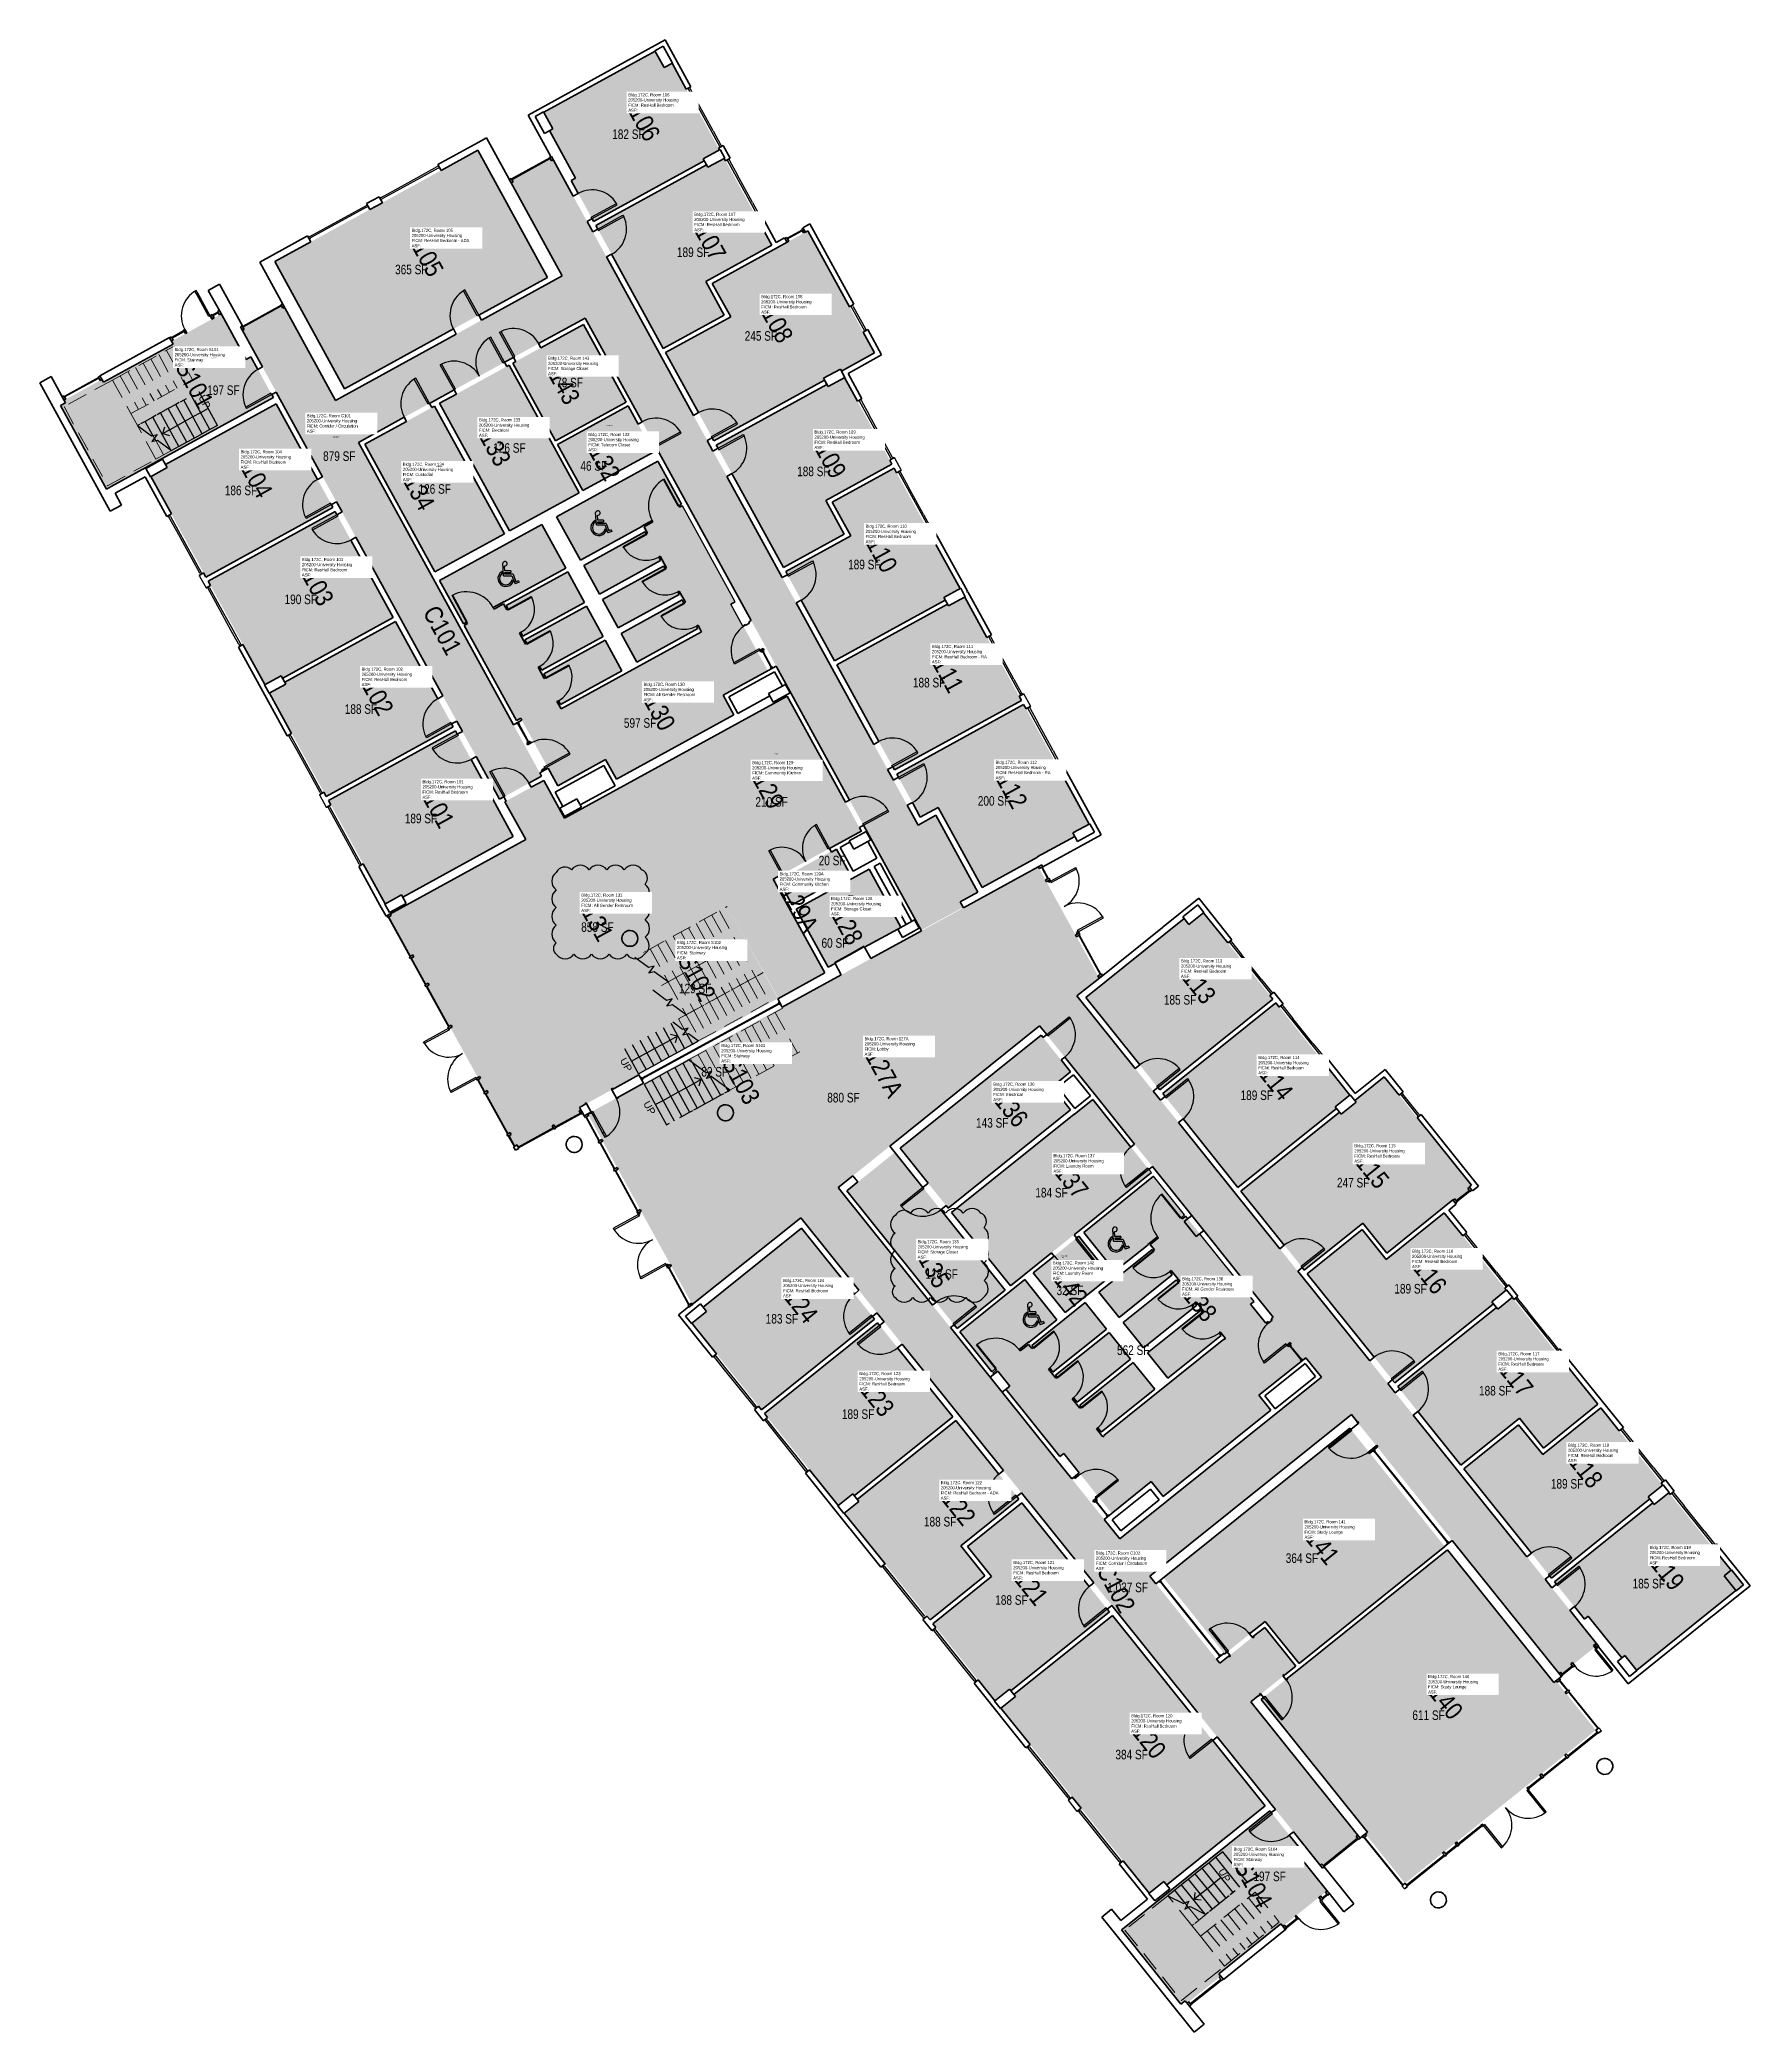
# Model space of a CAD drawing. Header units: inches. Extents: x 69235346 to 69237486, y 27657583 to 27660075.
import ezdxf
from ezdxf.enums import TextEntityAlignment as Align

# ---------------------------------------------------------------- set-up
doc = ezdxf.new("R2010")
doc.units = ezdxf.units.IN
doc.header["$LTSCALE"] = 100
doc.header["$MEASUREMENT"] = 0
doc.linetypes.add('DASHED2', pattern=[0.375, 0.25, -0.125])
doc.layers.get('0').update_dxf_attribs({"linetype": 'CONTINUOUS'})
for name, color, linetype in [('A-COLS', 5, 'CONTINUOUS'), ('A-DOOR', 2, 'CONTINUOUS'), ('A-FLOR', 3, 'CONTINUOUS'), ('A-GLAZ', 1, 'CONTINUOUS'), ('A-IDEN-ICON', 4, 'CONTINUOUS'), ('A-IDEN-RNUM', 7, 'CONTINUOUS'), ('A-IDEN-SNUM', 4, 'CONTINUOUS'), ('A-IDEN-VNUM', 4, 'CONTINUOUS'), ('A-WALL', 5, 'CONTINUOUS'), ('AREA-TEXT', 3, 'CONTINUOUS'), ('Rooms-Category-Color', 7, 'CONTINUOUS'), ('Rooms-College-Color', 7, 'CONTINUOUS'), ('Rooms-Department-Color', 7, 'CONTINUOUS'), ('Rooms-Division-Color', 7, 'CONTINUOUS'), ('Rooms-Information', 7, 'CONTINUOUS')]:
    doc.layers.add(name, color=color, linetype=linetype)
doc.layers.add('A-REV', color=1, linetype='CONTINUOUS', true_color=0xff0000)
doc.styles.add('Arial', font='arial.ttf')
doc.styles.add('CP_AREA', font='arial.ttf', dxfattribs={"height": 15})
doc.styles.add('CP_ROOMSNUMBER', font='arial.ttf', dxfattribs={"height": 1})
doc.styles.add('CP_ROOMVNUMBER', font='arial.ttf', dxfattribs={"width": 0.85, "height": 0.075})

# ---------------------------------------------------------------- blocks, each defined once
blk = doc.blocks.new('CPHC')
for p, q in [((5.5, 8), (5, 15.8)), ((6.3, 11), (6.1, 14.1)), ((4.7, 9.6), (4.6, 10.7)), ((5.5, 8), (10.8, 8)), ((10, 11), (6.3, 11)), ((6.4, 10), (10, 10)), ((6.4, 9), (6.4, 10)), ((11.5, 9), (6.4, 9)), ((10, 11), (10, 10)), ((10.8, 8), (12.7, 3)), ((10.9, 5.7), (11.5, 4.2)), ((11.5, 9), (13.3, 4.3)), ((15.2, 3.9), (12.7, 3)), ((14.8, 4.9), (13.3, 4.3)), ((14.8, 4.9), (15.2, 3.9))]:
    blk.add_line(p, q)
for centre, radius, start, end in [((6.4, 15.5), 1.38, 260.2584, 166.6451), ((7, 6.3), 5, 118.3454, 334.8586), ((7, 6.3), 4, 125.1719, 350.8537)]:
    blk.add_arc(centre, radius, start, end)

msp = doc.modelspace()

# ---------------------------------------------------------------- hatches: boundary and pattern name
at = {"layer": 'Rooms-Category-Color', "true_color": 0x728ef3}
for points in [[(69235976.7, 27659984.8), (69235988, 27659964.3), (69235983.8, 27659962), (69235999.2, 27659933.9), (69236016.4, 27659902.5), (69236011, 27659899.6), (69236039.2, 27659848.2), (69236177.7, 27659924.1), (69236176.4, 27659926.5), (69236196.8, 27659937.7), (69236137.3, 27660046.2), (69236127.4, 27660040.7), (69236116.1, 27660061.2)], [(69235727.6, 27659639), (69235981.6, 27659778.3), (69235894.3, 27659937.3), (69235640.3, 27659798)], [(69236179.6, 27659773.1), (69236262.2, 27659818.4), (69236202.6, 27659927.2), (69236182.2, 27659916), (69236180.5, 27659919), (69236042.1, 27659843), (69236126.4, 27659689.2), (69236202.7, 27659731)], [(69236267.9, 27659814.8), (69236265, 27659813.2), (69236187.6, 27659770.8), (69236210.7, 27659728.7), (69236129.3, 27659684.1), (69236189.8, 27659573.6), (69236328.3, 27659649.6), (69236326.9, 27659652.1), (69236347.9, 27659663.6), (69236349.3, 27659661.1), (69236390.8, 27659683.9), (69236307.2, 27659836.4), (69236298.8, 27659831.8), (69236281.9, 27659822.5)], [(69236079.8, 27659622.2), (69236026.4, 27659719.5), (69235938.2, 27659671.1), (69235991.5, 27659573.8)], [(69236329.8, 27659499.2), (69236412.4, 27659544.5), (69236353.1, 27659652.8), (69236332.7, 27659641.6), (69236331.1, 27659644.4), (69236192.6, 27659568.5), (69236276.6, 27659415.3), (69236352.9, 27659457.1)], [(69235641.8, 27659620.2), (69235503.4, 27659544.2), (69235505.5, 27659540.3), (69235485.1, 27659529.1), (69235554.1, 27659403.3), (69235713, 27659490.4)], [(69236415.2, 27659539.4), (69236337.8, 27659496.9), (69236360.9, 27659454.8), (69236279.5, 27659410.2), (69236340.7, 27659298.6), (69236479.1, 27659374.5), (69236477.4, 27659377.7), (69236497.8, 27659388.8)], [(69235556.9, 27659398.1), (69235627.9, 27659268.7), (69235648.3, 27659279.9), (69235650.1, 27659276.7), (69235788.5, 27659352.6), (69235715.8, 27659485.2)], [(69236415.6, 27659161.9), (69236574.5, 27659249), (69236503.6, 27659378.3), (69236483.2, 27659367.1), (69236482, 27659369.4), (69236343.5, 27659293.4)], [(69235791.3, 27659347.5), (69235652.9, 27659271.6), (69235654.1, 27659269.4), (69235633.7, 27659258.2), (69235704.6, 27659128.8), (69235863.5, 27659216)], [(69236374.1, 27659085.5), (69236281.5, 27659254.3), (69236222.6, 27659222), (69236220.3, 27659220.7), (69236144.4, 27659179.1), (69236239, 27659006.6), (69236268.3, 27659022.7), (69236266.2, 27659026.4), (69236342.9, 27659068.4), (69236343.4, 27659068.7)], [(69236577.3, 27659243.9), (69236418.4, 27659156.8), (69236448, 27659102.8), (69236470.3, 27659115), (69236525.3, 27659014.7), (69236550.4, 27659028.4), (69236592.4, 27659051.5), (69236594.6, 27659052.7), (69236594.4, 27659053.1), (69236641.3, 27659078.8), (69236639, 27659083.1), (69236659.4, 27659094.2)], [(69235800.3, 27659002.8), (69235938.7, 27659078.7), (69235916.6, 27659119.2), (69235915.1, 27659121.8), (69235866.3, 27659210.8), (69235707.4, 27659123.7), (69235778.4, 27658994.3), (69235798.8, 27659005.5)], [(69236287.5, 27658993.2), (69236359.5, 27659032.7), (69236342.7, 27659063.5), (69236270.6, 27659023.9)], [(69236380.1, 27658941.1), (69236419.8, 27658962.8), (69236423.8, 27658965), (69236383.9, 27659037.8), (69236365.3, 27659027.6), (69236292.7, 27658987.8), (69236332.6, 27658915), (69236339.2, 27658918.7)], [(69236661.2, 27658882), (69236655, 27658877), (69236747.6, 27658761.6), (69236889.2, 27658875.2), (69236802.3, 27658983.3), (69236784.1, 27658968.7), (69236778.3, 27658976), (69236681.5, 27658898.3), (69236675.1, 27658893.2)], [(69236845.5, 27658639.5), (69236968.9, 27658738.5), (69236967.1, 27658740.6), (69236985.4, 27658755.2), (69236892.8, 27658870.6), (69236751.3, 27658757)], [(69237100, 27658612.3), (69237102.6, 27658614.3), (69237116.4, 27658625.4), (69237118.7, 27658622.6), (69237135.1, 27658635.8), (69237132.8, 27658638.6), (69237137.5, 27658642.3), (69237028.6, 27658778.1), (69236991.6, 27658748.4), (69236993.4, 27658746.3), (69236974.6, 27658731.2), (69236972.5, 27658733.9), (69236849.2, 27658634.9), (69236928.5, 27658536.2), (69237001.8, 27658595), (69237031.8, 27658557.5)], [(69236737.1, 27658658.1), (69236663.7, 27658749.5), (69236642.6, 27658732.7), (69236642.2, 27658732.4), (69236640.5, 27658731), (69236487.2, 27658608.1), (69236560.7, 27658516.5), (69236586.1, 27658536.9), (69236643, 27658582.5)], [(69236416, 27658683.3), (69236355.9, 27658635.1), (69236494, 27658463), (69236554.1, 27658511.2), (69236478.3, 27658605.6)], [(69236162.1, 27658469.7), (69236249.2, 27658361.2), (69236390.8, 27658474.8), (69236299.4, 27658588.6), (69236250.7, 27658549.6), (69236176.1, 27658489.7), (69236180.4, 27658484.3)], [(69237103.7, 27658607.7), (69237030.9, 27658549.3), (69237000.9, 27658586.7), (69236932.1, 27658531.6), (69237041.8, 27658394.9), (69237165.1, 27658493.8), (69237163, 27658496.5), (69237181.2, 27658511.1)], [(69236646.3, 27658578.5), (69236589.4, 27658532.8), (69236629.4, 27658482.9), (69236686.4, 27658528.6)], [(69237227.7, 27658313.4), (69237295.9, 27658368.2), (69237188.8, 27658501.7), (69237170.5, 27658487.1), (69237168.8, 27658489.3), (69237045.5, 27658390.3), (69237124.3, 27658292), (69237197.6, 27658350.9)], [(69236252.9, 27658356.6), (69236345.3, 27658241.5), (69236363.5, 27658256.1), (69236365.4, 27658253.7), (69236488.7, 27658352.7), (69236394.4, 27658470.2)], [(69237299.6, 27658363.6), (69237226.8, 27658305.2), (69237196.7, 27658342.6), (69237128, 27658287.5), (69237237.7, 27658150.8), (69237361, 27658249.7), (69237358.9, 27658252.3), (69237377.1, 27658267)], [(69236352.8, 27658232.1), (69236460.1, 27658098.3), (69236528.9, 27658153.5), (69236498.6, 27658191.2), (69236571.4, 27658249.6), (69236492.4, 27658348.1), (69236369.1, 27658249.2), (69236371, 27658246.7)], [(69236985.4, 27658338.4), (69236752.2, 27658151.2), (69236828.8, 27658055.7), (69236879.7, 27658096.5), (69236921.9, 27658043.9), (69237104, 27658190), (69237104.3, 27658190.2)], [(69236463.8, 27658093.7), (69236541.1, 27657997.3), (69236559.4, 27658011.9), (69236561.3, 27658009.6), (69236684.6, 27658108.6), (69236575.1, 27658245.1), (69236506.9, 27658190.3), (69236537.1, 27658152.6)], [(69237366.4, 27658243), (69237364.7, 27658245.1), (69237241.4, 27658146.2), (69237278.9, 27658099.4), (69237283.7, 27658103.2), (69237307.5, 27658073.6), (69237307.5, 27658073.6), (69237325.8, 27658050.8), (69237329.7, 27658053.9), (69237344.4, 27658035.6), (69237477.3, 27658142.2), (69237384.6, 27658257.6)], [(69237293.2, 27657960.4), (69237243.5, 27658022.2), (69237240.8, 27658020), (69237239.2, 27658022), (69237107.5, 27658186.1), (69237106.8, 27658185.5), (69237105.8, 27658184.8), (69236923.2, 27658038.2), (69236923.2, 27658038.2), (69236874.3, 27657999), (69237006, 27657834.9), (69237007.6, 27657832.9), (69237004.9, 27657830.7), (69237054.5, 27657768.9)], [(69236548.7, 27657988), (69236734.4, 27657756.5), (69236752.6, 27657771.1), (69236756.2, 27657766.7), (69236879.5, 27657865.7), (69236688.3, 27658104), (69236564.9, 27658005), (69236566.9, 27658002.6)]]:
    msp.add_hatch(color=171, dxfattribs=at).paths.add_polyline_path(points)
at = {"layer": 'Rooms-Category-Color', "true_color": 0xadadad}
for points in [[(69235987.5, 27659927.5), (69235934.9, 27659898.7), (69236000, 27659780.1), (69235987.1, 27659773), (69235729, 27659631.5), (69235716.1, 27659624.4), (69235651.1, 27659743), (69235600.9, 27659715.5), (69235598.5, 27659714.2), (69235611.9, 27659689.7), (69235616.1, 27659682.1), (69235646.1, 27659627.4), (69235648.2, 27659623.6), (69235648.2, 27659623.6), (69235720.7, 27659491.3), (69235796.3, 27659353.5), (69235871.2, 27659216.9), (69235921.5, 27659125.2), (69235974.1, 27659154.1), (69235971.5, 27659158.8), (69235938.9, 27659218.3), (69235937.4, 27659221.1), (69235835.4, 27659407), (69235745, 27659571.8), (69235840.3, 27659624.1), (69235933.1, 27659675), (69236028.8, 27659727.4), (69236086.2, 27659622.7), (69236119.1, 27659562.6), (69236221.8, 27659375.4), (69236236.9, 27659348), (69236267.4, 27659292.4), (69236267.6, 27659291.9), (69236268.9, 27659289.6), (69236280, 27659269.4), (69236284.6, 27659261), (69236286.1, 27659258.1), (69236379.2, 27659088.4), (69236379.2, 27659088.4), (69236380.5, 27659086.1), (69236386.7, 27659074.8), (69236399.9, 27659050.7), (69236401.6, 27659047.5), (69236401.7, 27659047.5), (69236441.5, 27658974.8), (69236449, 27658961.2), (69236461, 27658967.9), (69236491.4, 27658984.5), (69236501.6, 27658990.1), (69236497.8, 27658996.9), (69236520.1, 27659009.1), (69236467.4, 27659105.2), (69236445.1, 27659093), (69236410.7, 27659155.9), (69236335.7, 27659292.5), (69236271.7, 27659409.3), (69236184.9, 27659567.6), (69236121.5, 27659683.1), (69236034.3, 27659842.1), (69236004.7, 27659896.1)], [(69235610.4, 27659678.9), (69235604.4, 27659675.6), (69235600.2, 27659683.3), (69235573.3, 27659732.4), (69235511, 27659698.3), (69235512.9, 27659694.9), (69235425.7, 27659647.1), (69235423.9, 27659650.5), (69235376.5, 27659624.5), (69235378.3, 27659621.2), (69235372.2, 27659617.9), (69235429.5, 27659513.4), (69235476, 27659538.9), (69235476, 27659538.9), (69235499.3, 27659551.7), (69235637.7, 27659627.6), (69235638.4, 27659628)], [(69235988.2, 27659569), (69235933.6, 27659668.6), (69235846.4, 27659620.7), (69235934, 27659461), (69236021.2, 27659508.8)], [(69235840, 27659617.2), (69235753, 27659569.5), (69235840.6, 27659409.8), (69235927.6, 27659457.5)], [(69236114, 27659559.7), (69236082.3, 27659617.6), (69235994.1, 27659569.2), (69236025.8, 27659511.4)], [(69235977, 27659281.6), (69235976.8, 27659282), (69235974, 27659287.1), (69236050.5, 27659329), (69236030, 27659366.3), (69235953.6, 27659324.3), (69235953.3, 27659324.8), (69235950.6, 27659329.8), (69236027, 27659371.7), (69236006.6, 27659409), (69235930.1, 27659367.1), (69235927.4, 27659372.1), (69236003.8, 27659414.1), (69235974, 27659468.4), (69235847.1, 27659398.8), (69235942.7, 27659224.6), (69235948.1, 27659227.5), (69235950, 27659224.1), (69235949.5, 27659223.9), (69235982.1, 27659164.5), (69235982.5, 27659164.8), (69235994.6, 27659142.7), (69236054.4, 27659175.5), (69236067.8, 27659151), (69236214, 27659231.1), (69236200.5, 27659255.7), (69236256.9, 27659286.6), (69236226.3, 27659342.3), (69236225.9, 27659342), (69236210.9, 27659369.4), (69236216.2, 27659372.3), (69236119.7, 27659548.3), (69236024.9, 27659496.3), (69235993.3, 27659479), (69236023.1, 27659424.6), (69236099.6, 27659466.6), (69236103.3, 27659459.8), (69236061.9, 27659437.1), (69236026.8, 27659417.8), (69236046.3, 27659382.3), (69236081.4, 27659401.6), (69236122.8, 27659424.3), (69236123, 27659423.8), (69236126.8, 27659417), (69236085.3, 27659394.3), (69236050.3, 27659375.1), (69236069.7, 27659339.6), (69236104.8, 27659358.8), (69236146.2, 27659381.5), (69236146.5, 27659381.1), (69236150.2, 27659374.3), (69236108.8, 27659351.6), (69236073.7, 27659332.4), (69236093.2, 27659296.8), (69236128.3, 27659316.1), (69236169.7, 27659338.8), (69236169.9, 27659338.4), (69236172.7, 27659333.3), (69236141.1, 27659316), (69236032, 27659256.2), (69236000.5, 27659238.9), (69236000.2, 27659239.3), (69235997.5, 27659244.3), (69236073.9, 27659286.3), (69236053.5, 27659323.5)], [(69236024.5, 27658734.5), (69236021.7, 27658739.7), (69236023.8, 27658740.9), (69236095.9, 27658780.4), (69236077.9, 27658813.3), (69236146.9, 27658851.1), (69236101.7, 27658933.5), (69236206.3, 27658990.9), (69236270.2, 27658876.5), (69236270.4, 27658876.1), (69236328.3, 27658907.9), (69236328, 27658908.4), (69236284.6, 27658987.5), (69236282.8, 27658990.7), (69236266, 27659021.4), (69236239, 27659006.6), (69236144.4, 27659179.1), (69236071.3, 27659139), (69236070.9, 27659138.8), (69236024.7, 27659113.5), (69236005.2, 27659102.8), (69236002.9, 27659101.5), (69236001.7, 27659103.8), (69235996.2, 27659113.8), (69235985.1, 27659134), (69235983.9, 27659136.3), (69235976.9, 27659148.9), (69235928.2, 27659122.2), (69235954.2, 27659074.8), (69235805.5, 27658993.3), (69235782.6, 27658980.7), (69235942.3, 27658689.4)], [(69236409.7, 27658691.1), (69236409.7, 27658691.1), (69236671.9, 27658901.5), (69236595.5, 27659040.7), (69236275.3, 27658865.1), (69236303.9, 27658813), (69236130.3, 27658717.7), (69236101.7, 27658769.9), (69236031.8, 27658731.6), (69236162.7, 27658492.9), (69236409.7, 27658691.1), (69236409.7, 27658691.1)], [(69236206.3, 27658990.9), (69236269.9, 27658876.1), (69236096.2, 27658780.9), (69236077.9, 27658813.3), (69236146.9, 27658851.1), (69236101.8, 27658933.6)], [(69236101.7, 27658769.9), (69236130.3, 27658717.7), (69236303.9, 27658813), (69236275.3, 27658865.1)], [(69236344.9, 27658639.5), (69236298, 27658601.9), (69236301.7, 27658597.4), (69236398.3, 27658477), (69236496.2, 27658354.9), (69236578.9, 27658251.9), (69236692.1, 27658110.8), (69236885.1, 27657870.3), (69236885.8, 27657869.4), (69236887.8, 27657866.9), (69236926.1, 27657819.2), (69236926.1, 27657819.2), (69236932.3, 27657811.4), (69236949.7, 27657789.7), (69236950.2, 27657790.1), (69236996.7, 27657827.4), (69236861.7, 27657995.6), (69236917.8, 27658040.7), (69236878.9, 27658089.1), (69236822.8, 27658044.1), (69236742.8, 27658143.7), (69236742.7, 27658143.6), (69236735.2, 27658153), (69236740, 27658156.8), (69236982.6, 27658351.5), (69236987.4, 27658355.3), (69236994.9, 27658345.9), (69236994.8, 27658345.9), (69237111.5, 27658200.4), (69237113.5, 27658197.9), (69237113.5, 27658197.9), (69237115.3, 27658195.7), (69237248.6, 27658029.5), (69237295.5, 27658067.1), (69237273.3, 27658094.8), (69237273.3, 27658094.9), (69237233.9, 27658143.9), (69237120.5, 27658285.2), (69237038, 27658388.1), (69236924.6, 27658529.3), (69236841.7, 27658632.7), (69236743.8, 27658754.8), (69236644, 27658879.1), (69236613.8, 27658854.9), (69236597.3, 27658841.7), (69236603.6, 27658833.8), (69236640.5, 27658787.9), (69236640.6, 27658787.8), (69236642.2, 27658785.8), (69236666.6, 27658755.3), (69236668.3, 27658753.2), (69236668.3, 27658753.2), (69236741.6, 27658661.8), (69236743.3, 27658659.7), (69236743.3, 27658659.7), (69236870.5, 27658501), (69236870.5, 27658501), (69236889.6, 27658477.2), (69236885, 27658473.4), (69236888.9, 27658468.6), (69236921.7, 27658427.6), (69236925.6, 27658422.8), (69236931.9, 27658424.4), (69236949.8, 27658402.1), (69236893.3, 27658356.8), (69236891.2, 27658355.1), (69236756.5, 27658247.1), (69236754, 27658245), (69236697.7, 27658199.8), (69236680.2, 27658221.6), (69236677.5, 27658225), (69236674.2, 27658229.1), (69236637.8, 27658274.5), (69236618.1, 27658299.1), (69236618, 27658299), (69236490.1, 27658458.4), (69236489.4, 27658459.4), (69236351.4, 27658631.4)], [(69236599, 27658830.2), (69236422.6, 27658688.7), (69236482.7, 27658613.8), (69236636, 27658736.7), (69236612.8, 27658765.6), (69236636, 27658784.2)], [(69236647.8, 27658366.5), (69236647.4, 27658366.9), (69236646.6, 27658366.2), (69236643.8, 27658371.3), (69236710.4, 27658424.7), (69236684.1, 27658457.5), (69236617.6, 27658404.1), (69236617.2, 27658404.5), (69236616.4, 27658403.8), (69236613.7, 27658409), (69236680.2, 27658462.4), (69236654.2, 27658494.7), (69236587.7, 27658441.3), (69236584.1, 27658445.8), (69236618.6, 27658473.6), (69236578.6, 27658523.5), (69236498, 27658458.8), (69236540.4, 27658406), (69236544.8, 27658409.5), (69236559.8, 27658390.8), (69236555.4, 27658387.3), (69236622.7, 27658303.4), (69236627.5, 27658307.3), (69236647.5, 27658282.3), (69236647.2, 27658282), (69236687.2, 27658232.1), (69236737.1, 27658272.1), (69236752.1, 27658253.4), (69236886, 27658360.9), (69236871, 27658379.5), (69236925.3, 27658423.1), (69236885.3, 27658473.1), (69236880.2, 27658469), (69236860.5, 27658493.6), (69236865.3, 27658497.4), (69236740.2, 27658653.2), (69236653.1, 27658583.3), (69236691.9, 27658534.9), (69236733.1, 27658567.9), (69236738.7, 27658562.6), (69236737.9, 27658561.9), (69236702.6, 27658533.5), (69236671.4, 27658508.5), (69236696.7, 27658476.9), (69236763.3, 27658530.3), (69236763.6, 27658529.9), (69236764.4, 27658530.6), (69236769.3, 27658524.5), (69236701.9, 27658470.5), (69236727.2, 27658438.9), (69236793.8, 27658492.3), (69236794.1, 27658491.9), (69236794.9, 27658492.6), (69236798.9, 27658485.8), (69236732.4, 27658432.5), (69236757.7, 27658400.9), (69236825.1, 27658454.9), (69236829, 27658450.1), (69236800.1, 27658426.9), (69236706, 27658351.4), (69236706, 27658351.4), (69236677.1, 27658328.2), (69236673.5, 27658332.7), (69236674.4, 27658333.3), (69236674, 27658333.7), (69236740.6, 27658387.1), (69236714.3, 27658419.9)], [(69236885.4, 27657859.5), (69236884.8, 27657859), (69236761.5, 27657760.1), (69236740.7, 27657743.4), (69236699.6, 27657710.4), (69236774.1, 27657617.6), (69236779.4, 27657621.9), (69236781.8, 27657618.9), (69236824, 27657652.7), (69236821.5, 27657655.7), (69236899.1, 27657718), (69236901.5, 27657715), (69236956.9, 27657759.4), (69236941.2, 27657779), (69236940.9, 27657779.4), (69236921.9, 27657803.1), (69236921.9, 27657803.1), (69236915.6, 27657810.8), (69236921, 27657815.1)]]:
    msp.add_hatch(color=253, dxfattribs=at).paths.add_polyline_path(points)
at = {"layer": 'Rooms-College-Color', "true_color": 0xadadad}
for points in [[(69235976.7, 27659984.8), (69235988, 27659964.3), (69235983.8, 27659962), (69235999.2, 27659933.9), (69236016.4, 27659902.5), (69236011, 27659899.6), (69236039.2, 27659848.2), (69236177.7, 27659924.1), (69236176.4, 27659926.5), (69236196.8, 27659937.7), (69236137.3, 27660046.2), (69236127.4, 27660040.7), (69236116.1, 27660061.2)], [(69235727.6, 27659639), (69235981.6, 27659778.3), (69235894.3, 27659937.3), (69235640.3, 27659798)], [(69235987.5, 27659927.5), (69235934.9, 27659898.7), (69236000, 27659780.1), (69235987.1, 27659773), (69235729, 27659631.5), (69235716.1, 27659624.4), (69235651.1, 27659743), (69235600.9, 27659715.5), (69235598.5, 27659714.2), (69235611.9, 27659689.7), (69235616.1, 27659682.1), (69235646.1, 27659627.4), (69235648.2, 27659623.6), (69235648.2, 27659623.6), (69235720.7, 27659491.3), (69235796.3, 27659353.5), (69235871.2, 27659216.9), (69235921.5, 27659125.2), (69235974.1, 27659154.1), (69235971.5, 27659158.8), (69235938.9, 27659218.3), (69235937.4, 27659221.1), (69235835.4, 27659407), (69235745, 27659571.8), (69235840.3, 27659624.1), (69235933.1, 27659675), (69236028.8, 27659727.4), (69236086.2, 27659622.7), (69236119.1, 27659562.6), (69236221.8, 27659375.4), (69236236.9, 27659348), (69236267.4, 27659292.4), (69236267.6, 27659291.9), (69236268.9, 27659289.6), (69236280, 27659269.4), (69236284.6, 27659261), (69236286.1, 27659258.1), (69236379.2, 27659088.4), (69236379.2, 27659088.4), (69236380.5, 27659086.1), (69236386.7, 27659074.8), (69236399.9, 27659050.7), (69236401.6, 27659047.5), (69236401.7, 27659047.5), (69236441.5, 27658974.8), (69236449, 27658961.2), (69236461, 27658967.9), (69236491.4, 27658984.5), (69236501.6, 27658990.1), (69236497.8, 27658996.9), (69236520.1, 27659009.1), (69236467.4, 27659105.2), (69236445.1, 27659093), (69236410.7, 27659155.9), (69236335.7, 27659292.5), (69236271.7, 27659409.3), (69236184.9, 27659567.6), (69236121.5, 27659683.1), (69236034.3, 27659842.1), (69236004.7, 27659896.1)], [(69236179.6, 27659773.1), (69236262.2, 27659818.4), (69236202.6, 27659927.2), (69236182.2, 27659916), (69236180.5, 27659919), (69236042.1, 27659843), (69236126.4, 27659689.2), (69236202.7, 27659731)], [(69236267.9, 27659814.8), (69236265, 27659813.2), (69236187.6, 27659770.8), (69236210.7, 27659728.7), (69236129.3, 27659684.1), (69236189.8, 27659573.6), (69236328.3, 27659649.6), (69236326.9, 27659652.1), (69236347.9, 27659663.6), (69236349.3, 27659661.1), (69236390.8, 27659683.9), (69236307.2, 27659836.4), (69236298.8, 27659831.8), (69236281.9, 27659822.5)], [(69235610.4, 27659678.9), (69235604.4, 27659675.6), (69235600.2, 27659683.3), (69235573.3, 27659732.4), (69235511, 27659698.3), (69235512.9, 27659694.9), (69235425.7, 27659647.1), (69235423.9, 27659650.5), (69235376.5, 27659624.5), (69235378.3, 27659621.2), (69235372.2, 27659617.9), (69235429.5, 27659513.4), (69235476, 27659538.9), (69235476, 27659538.9), (69235499.3, 27659551.7), (69235637.7, 27659627.6), (69235638.4, 27659628)], [(69236079.8, 27659622.2), (69236026.4, 27659719.5), (69235938.2, 27659671.1), (69235991.5, 27659573.8)], [(69235988.2, 27659569), (69235933.6, 27659668.6), (69235846.4, 27659620.7), (69235934, 27659461), (69236021.2, 27659508.8)], [(69236329.8, 27659499.2), (69236412.4, 27659544.5), (69236353.1, 27659652.8), (69236332.7, 27659641.6), (69236331.1, 27659644.4), (69236192.6, 27659568.5), (69236276.6, 27659415.3), (69236352.9, 27659457.1)], [(69235641.8, 27659620.2), (69235503.4, 27659544.2), (69235505.5, 27659540.3), (69235485.1, 27659529.1), (69235554.1, 27659403.3), (69235713, 27659490.4)], [(69235840, 27659617.2), (69235753, 27659569.5), (69235840.6, 27659409.8), (69235927.6, 27659457.5)], [(69236114, 27659559.7), (69236082.3, 27659617.6), (69235994.1, 27659569.2), (69236025.8, 27659511.4)], [(69235977, 27659281.6), (69235976.8, 27659282), (69235974, 27659287.1), (69236050.5, 27659329), (69236030, 27659366.3), (69235953.6, 27659324.3), (69235953.3, 27659324.8), (69235950.6, 27659329.8), (69236027, 27659371.7), (69236006.6, 27659409), (69235930.1, 27659367.1), (69235927.4, 27659372.1), (69236003.8, 27659414.1), (69235974, 27659468.4), (69235847.1, 27659398.8), (69235942.7, 27659224.6), (69235948.1, 27659227.5), (69235950, 27659224.1), (69235949.5, 27659223.9), (69235982.1, 27659164.5), (69235982.5, 27659164.8), (69235994.6, 27659142.7), (69236054.4, 27659175.5), (69236067.8, 27659151), (69236214, 27659231.1), (69236200.5, 27659255.7), (69236256.9, 27659286.6), (69236226.3, 27659342.3), (69236225.9, 27659342), (69236210.9, 27659369.4), (69236216.2, 27659372.3), (69236119.7, 27659548.3), (69236024.9, 27659496.3), (69235993.3, 27659479), (69236023.1, 27659424.6), (69236099.6, 27659466.6), (69236103.3, 27659459.8), (69236061.9, 27659437.1), (69236026.8, 27659417.8), (69236046.3, 27659382.3), (69236081.4, 27659401.6), (69236122.8, 27659424.3), (69236123, 27659423.8), (69236126.8, 27659417), (69236085.3, 27659394.3), (69236050.3, 27659375.1), (69236069.7, 27659339.6), (69236104.8, 27659358.8), (69236146.2, 27659381.5), (69236146.5, 27659381.1), (69236150.2, 27659374.3), (69236108.8, 27659351.6), (69236073.7, 27659332.4), (69236093.2, 27659296.8), (69236128.3, 27659316.1), (69236169.7, 27659338.8), (69236169.9, 27659338.4), (69236172.7, 27659333.3), (69236141.1, 27659316), (69236032, 27659256.2), (69236000.5, 27659238.9), (69236000.2, 27659239.3), (69235997.5, 27659244.3), (69236073.9, 27659286.3), (69236053.5, 27659323.5)], [(69236415.2, 27659539.4), (69236337.8, 27659496.9), (69236360.9, 27659454.8), (69236279.5, 27659410.2), (69236340.7, 27659298.6), (69236479.1, 27659374.5), (69236477.4, 27659377.7), (69236497.8, 27659388.8)], [(69235556.9, 27659398.1), (69235627.9, 27659268.7), (69235648.3, 27659279.9), (69235650.1, 27659276.7), (69235788.5, 27659352.6), (69235715.8, 27659485.2)], [(69236415.6, 27659161.9), (69236574.5, 27659249), (69236503.6, 27659378.3), (69236483.2, 27659367.1), (69236482, 27659369.4), (69236343.5, 27659293.4)], [(69235791.3, 27659347.5), (69235652.9, 27659271.6), (69235654.1, 27659269.4), (69235633.7, 27659258.2), (69235704.6, 27659128.8), (69235863.5, 27659216)], [(69236374.1, 27659085.5), (69236281.5, 27659254.3), (69236222.6, 27659222), (69236220.3, 27659220.7), (69236144.4, 27659179.1), (69236239, 27659006.6), (69236268.3, 27659022.7), (69236266.2, 27659026.4), (69236342.9, 27659068.4), (69236343.4, 27659068.7)], [(69236577.3, 27659243.9), (69236418.4, 27659156.8), (69236448, 27659102.8), (69236470.3, 27659115), (69236525.3, 27659014.7), (69236550.4, 27659028.4), (69236592.4, 27659051.5), (69236594.6, 27659052.7), (69236594.4, 27659053.1), (69236641.3, 27659078.8), (69236639, 27659083.1), (69236659.4, 27659094.2)], [(69235800.3, 27659002.8), (69235938.7, 27659078.7), (69235916.6, 27659119.2), (69235915.1, 27659121.8), (69235866.3, 27659210.8), (69235707.4, 27659123.7), (69235778.4, 27658994.3), (69235798.8, 27659005.5)], [(69236024.5, 27658734.5), (69236021.7, 27658739.7), (69236023.8, 27658740.9), (69236095.9, 27658780.4), (69236077.9, 27658813.3), (69236146.9, 27658851.1), (69236101.7, 27658933.5), (69236206.3, 27658990.9), (69236270.2, 27658876.5), (69236270.4, 27658876.1), (69236328.3, 27658907.9), (69236328, 27658908.4), (69236284.6, 27658987.5), (69236282.8, 27658990.7), (69236266, 27659021.4), (69236239, 27659006.6), (69236144.4, 27659179.1), (69236071.3, 27659139), (69236070.9, 27659138.8), (69236024.7, 27659113.5), (69236005.2, 27659102.8), (69236002.9, 27659101.5), (69236001.7, 27659103.8), (69235996.2, 27659113.8), (69235985.1, 27659134), (69235983.9, 27659136.3), (69235976.9, 27659148.9), (69235928.2, 27659122.2), (69235954.2, 27659074.8), (69235805.5, 27658993.3), (69235782.6, 27658980.7), (69235942.3, 27658689.4)], [(69236287.5, 27658993.2), (69236359.5, 27659032.7), (69236342.7, 27659063.5), (69236270.6, 27659023.9)], [(69236409.7, 27658691.1), (69236409.7, 27658691.1), (69236671.9, 27658901.5), (69236595.5, 27659040.7), (69236275.3, 27658865.1), (69236303.9, 27658813), (69236130.3, 27658717.7), (69236101.7, 27658769.9), (69236031.8, 27658731.6), (69236162.7, 27658492.9), (69236409.7, 27658691.1), (69236409.7, 27658691.1)], [(69236380.1, 27658941.1), (69236419.8, 27658962.8), (69236423.8, 27658965), (69236383.9, 27659037.8), (69236365.3, 27659027.6), (69236292.7, 27658987.8), (69236332.6, 27658915), (69236339.2, 27658918.7)], [(69236206.3, 27658990.9), (69236269.9, 27658876.1), (69236096.2, 27658780.9), (69236077.9, 27658813.3), (69236146.9, 27658851.1), (69236101.8, 27658933.6)], [(69236661.2, 27658882), (69236655, 27658877), (69236747.6, 27658761.6), (69236889.2, 27658875.2), (69236802.3, 27658983.3), (69236784.1, 27658968.7), (69236778.3, 27658976), (69236681.5, 27658898.3), (69236675.1, 27658893.2)], [(69236101.7, 27658769.9), (69236130.3, 27658717.7), (69236303.9, 27658813), (69236275.3, 27658865.1)], [(69236344.9, 27658639.5), (69236298, 27658601.9), (69236301.7, 27658597.4), (69236398.3, 27658477), (69236496.2, 27658354.9), (69236578.9, 27658251.9), (69236692.1, 27658110.8), (69236885.1, 27657870.3), (69236885.8, 27657869.4), (69236887.8, 27657866.9), (69236926.1, 27657819.2), (69236926.1, 27657819.2), (69236932.3, 27657811.4), (69236949.7, 27657789.7), (69236950.2, 27657790.1), (69236996.7, 27657827.4), (69236861.7, 27657995.6), (69236917.8, 27658040.7), (69236878.9, 27658089.1), (69236822.8, 27658044.1), (69236742.8, 27658143.7), (69236742.7, 27658143.6), (69236735.2, 27658153), (69236740, 27658156.8), (69236982.6, 27658351.5), (69236987.4, 27658355.3), (69236994.9, 27658345.9), (69236994.8, 27658345.9), (69237111.5, 27658200.4), (69237113.5, 27658197.9), (69237113.5, 27658197.9), (69237115.3, 27658195.7), (69237248.6, 27658029.5), (69237295.5, 27658067.1), (69237273.3, 27658094.8), (69237273.3, 27658094.9), (69237233.9, 27658143.9), (69237120.5, 27658285.2), (69237038, 27658388.1), (69236924.6, 27658529.3), (69236841.7, 27658632.7), (69236743.8, 27658754.8), (69236644, 27658879.1), (69236613.8, 27658854.9), (69236597.3, 27658841.7), (69236603.6, 27658833.8), (69236640.5, 27658787.9), (69236640.6, 27658787.8), (69236642.2, 27658785.8), (69236666.6, 27658755.3), (69236668.3, 27658753.2), (69236668.3, 27658753.2), (69236741.6, 27658661.8), (69236743.3, 27658659.7), (69236743.3, 27658659.7), (69236870.5, 27658501), (69236870.5, 27658501), (69236889.6, 27658477.2), (69236885, 27658473.4), (69236888.9, 27658468.6), (69236921.7, 27658427.6), (69236925.6, 27658422.8), (69236931.9, 27658424.4), (69236949.8, 27658402.1), (69236893.3, 27658356.8), (69236891.2, 27658355.1), (69236756.5, 27658247.1), (69236754, 27658245), (69236697.7, 27658199.8), (69236680.2, 27658221.6), (69236677.5, 27658225), (69236674.2, 27658229.1), (69236637.8, 27658274.5), (69236618.1, 27658299.1), (69236618, 27658299), (69236490.1, 27658458.4), (69236489.4, 27658459.4), (69236351.4, 27658631.4)], [(69236845.5, 27658639.5), (69236968.9, 27658738.5), (69236967.1, 27658740.6), (69236985.4, 27658755.2), (69236892.8, 27658870.6), (69236751.3, 27658757)], [(69236599, 27658830.2), (69236422.6, 27658688.7), (69236482.7, 27658613.8), (69236636, 27658736.7), (69236612.8, 27658765.6), (69236636, 27658784.2)], [(69237100, 27658612.3), (69237102.6, 27658614.3), (69237116.4, 27658625.4), (69237118.7, 27658622.6), (69237135.1, 27658635.8), (69237132.8, 27658638.6), (69237137.5, 27658642.3), (69237028.6, 27658778.1), (69236991.6, 27658748.4), (69236993.4, 27658746.3), (69236974.6, 27658731.2), (69236972.5, 27658733.9), (69236849.2, 27658634.9), (69236928.5, 27658536.2), (69237001.8, 27658595), (69237031.8, 27658557.5)], [(69236737.1, 27658658.1), (69236663.7, 27658749.5), (69236642.6, 27658732.7), (69236642.2, 27658732.4), (69236640.5, 27658731), (69236487.2, 27658608.1), (69236560.7, 27658516.5), (69236586.1, 27658536.9), (69236643, 27658582.5)], [(69236416, 27658683.3), (69236355.9, 27658635.1), (69236494, 27658463), (69236554.1, 27658511.2), (69236478.3, 27658605.6)], [(69236647.8, 27658366.5), (69236647.4, 27658366.9), (69236646.6, 27658366.2), (69236643.8, 27658371.3), (69236710.4, 27658424.7), (69236684.1, 27658457.5), (69236617.6, 27658404.1), (69236617.2, 27658404.5), (69236616.4, 27658403.8), (69236613.7, 27658409), (69236680.2, 27658462.4), (69236654.2, 27658494.7), (69236587.7, 27658441.3), (69236584.1, 27658445.8), (69236618.6, 27658473.6), (69236578.6, 27658523.5), (69236498, 27658458.8), (69236540.4, 27658406), (69236544.8, 27658409.5), (69236559.8, 27658390.8), (69236555.4, 27658387.3), (69236622.7, 27658303.4), (69236627.5, 27658307.3), (69236647.5, 27658282.3), (69236647.2, 27658282), (69236687.2, 27658232.1), (69236737.1, 27658272.1), (69236752.1, 27658253.4), (69236886, 27658360.9), (69236871, 27658379.5), (69236925.3, 27658423.1), (69236885.3, 27658473.1), (69236880.2, 27658469), (69236860.5, 27658493.6), (69236865.3, 27658497.4), (69236740.2, 27658653.2), (69236653.1, 27658583.3), (69236691.9, 27658534.9), (69236733.1, 27658567.9), (69236738.7, 27658562.6), (69236737.9, 27658561.9), (69236702.6, 27658533.5), (69236671.4, 27658508.5), (69236696.7, 27658476.9), (69236763.3, 27658530.3), (69236763.6, 27658529.9), (69236764.4, 27658530.6), (69236769.3, 27658524.5), (69236701.9, 27658470.5), (69236727.2, 27658438.9), (69236793.8, 27658492.3), (69236794.1, 27658491.9), (69236794.9, 27658492.6), (69236798.9, 27658485.8), (69236732.4, 27658432.5), (69236757.7, 27658400.9), (69236825.1, 27658454.9), (69236829, 27658450.1), (69236800.1, 27658426.9), (69236706, 27658351.4), (69236706, 27658351.4), (69236677.1, 27658328.2), (69236673.5, 27658332.7), (69236674.4, 27658333.3), (69236674, 27658333.7), (69236740.6, 27658387.1), (69236714.3, 27658419.9)], [(69236162.1, 27658469.7), (69236249.2, 27658361.2), (69236390.8, 27658474.8), (69236299.4, 27658588.6), (69236250.7, 27658549.6), (69236176.1, 27658489.7), (69236180.4, 27658484.3)], [(69237103.7, 27658607.7), (69237030.9, 27658549.3), (69237000.9, 27658586.7), (69236932.1, 27658531.6), (69237041.8, 27658394.9), (69237165.1, 27658493.8), (69237163, 27658496.5), (69237181.2, 27658511.1)], [(69236646.3, 27658578.5), (69236589.4, 27658532.8), (69236629.4, 27658482.9), (69236686.4, 27658528.6)], [(69237227.7, 27658313.4), (69237295.9, 27658368.2), (69237188.8, 27658501.7), (69237170.5, 27658487.1), (69237168.8, 27658489.3), (69237045.5, 27658390.3), (69237124.3, 27658292), (69237197.6, 27658350.9)], [(69236252.9, 27658356.6), (69236345.3, 27658241.5), (69236363.5, 27658256.1), (69236365.4, 27658253.7), (69236488.7, 27658352.7), (69236394.4, 27658470.2)], [(69237299.6, 27658363.6), (69237226.8, 27658305.2), (69237196.7, 27658342.6), (69237128, 27658287.5), (69237237.7, 27658150.8), (69237361, 27658249.7), (69237358.9, 27658252.3), (69237377.1, 27658267)], [(69236352.8, 27658232.1), (69236460.1, 27658098.3), (69236528.9, 27658153.5), (69236498.6, 27658191.2), (69236571.4, 27658249.6), (69236492.4, 27658348.1), (69236369.1, 27658249.2), (69236371, 27658246.7)], [(69236985.4, 27658338.4), (69236752.2, 27658151.2), (69236828.8, 27658055.7), (69236879.7, 27658096.5), (69236921.9, 27658043.9), (69237104, 27658190), (69237104.3, 27658190.2)], [(69236463.8, 27658093.7), (69236541.1, 27657997.3), (69236559.4, 27658011.9), (69236561.3, 27658009.6), (69236684.6, 27658108.6), (69236575.1, 27658245.1), (69236506.9, 27658190.3), (69236537.1, 27658152.6)], [(69237366.4, 27658243), (69237364.7, 27658245.1), (69237241.4, 27658146.2), (69237278.9, 27658099.4), (69237283.7, 27658103.2), (69237307.5, 27658073.6), (69237307.5, 27658073.6), (69237325.8, 27658050.8), (69237329.7, 27658053.9), (69237344.4, 27658035.6), (69237477.3, 27658142.2), (69237384.6, 27658257.6)], [(69237293.2, 27657960.4), (69237243.5, 27658022.2), (69237240.8, 27658020), (69237239.2, 27658022), (69237107.5, 27658186.1), (69237106.8, 27658185.5), (69237105.8, 27658184.8), (69236923.2, 27658038.2), (69236923.2, 27658038.2), (69236874.3, 27657999), (69237006, 27657834.9), (69237007.6, 27657832.9), (69237004.9, 27657830.7), (69237054.5, 27657768.9)], [(69236548.7, 27657988), (69236734.4, 27657756.5), (69236752.6, 27657771.1), (69236756.2, 27657766.7), (69236879.5, 27657865.7), (69236688.3, 27658104), (69236564.9, 27658005), (69236566.9, 27658002.6)], [(69236885.4, 27657859.5), (69236884.8, 27657859), (69236761.5, 27657760.1), (69236740.7, 27657743.4), (69236699.6, 27657710.4), (69236774.1, 27657617.6), (69236779.4, 27657621.9), (69236781.8, 27657618.9), (69236824, 27657652.7), (69236821.5, 27657655.7), (69236899.1, 27657718), (69236901.5, 27657715), (69236956.9, 27657759.4), (69236941.2, 27657779), (69236940.9, 27657779.4), (69236921.9, 27657803.1), (69236921.9, 27657803.1), (69236915.6, 27657810.8), (69236921, 27657815.1)]]:
    msp.add_hatch(color=253, dxfattribs=at).paths.add_polyline_path(points)
at = {"layer": 'Rooms-Department-Color', "true_color": 0x604aed}
for points in [[(69235976.7, 27659984.8), (69235988, 27659964.3), (69235983.8, 27659962), (69235999.2, 27659933.9), (69236016.4, 27659902.5), (69236011, 27659899.6), (69236039.2, 27659848.2), (69236177.7, 27659924.1), (69236176.4, 27659926.5), (69236196.8, 27659937.7), (69236137.3, 27660046.2), (69236127.4, 27660040.7), (69236116.1, 27660061.2)], [(69235727.6, 27659639), (69235981.6, 27659778.3), (69235894.3, 27659937.3), (69235640.3, 27659798)], [(69236179.6, 27659773.1), (69236262.2, 27659818.4), (69236202.6, 27659927.2), (69236182.2, 27659916), (69236180.5, 27659919), (69236042.1, 27659843), (69236126.4, 27659689.2), (69236202.7, 27659731)], [(69236267.9, 27659814.8), (69236265, 27659813.2), (69236187.6, 27659770.8), (69236210.7, 27659728.7), (69236129.3, 27659684.1), (69236189.8, 27659573.6), (69236328.3, 27659649.6), (69236326.9, 27659652.1), (69236347.9, 27659663.6), (69236349.3, 27659661.1), (69236390.8, 27659683.9), (69236307.2, 27659836.4), (69236298.8, 27659831.8), (69236281.9, 27659822.5)], [(69236079.8, 27659622.2), (69236026.4, 27659719.5), (69235938.2, 27659671.1), (69235991.5, 27659573.8)], [(69236329.8, 27659499.2), (69236412.4, 27659544.5), (69236353.1, 27659652.8), (69236332.7, 27659641.6), (69236331.1, 27659644.4), (69236192.6, 27659568.5), (69236276.6, 27659415.3), (69236352.9, 27659457.1)], [(69235641.8, 27659620.2), (69235503.4, 27659544.2), (69235505.5, 27659540.3), (69235485.1, 27659529.1), (69235554.1, 27659403.3), (69235713, 27659490.4)], [(69236415.2, 27659539.4), (69236337.8, 27659496.9), (69236360.9, 27659454.8), (69236279.5, 27659410.2), (69236340.7, 27659298.6), (69236479.1, 27659374.5), (69236477.4, 27659377.7), (69236497.8, 27659388.8)], [(69235556.9, 27659398.1), (69235627.9, 27659268.7), (69235648.3, 27659279.9), (69235650.1, 27659276.7), (69235788.5, 27659352.6), (69235715.8, 27659485.2)], [(69236415.6, 27659161.9), (69236574.5, 27659249), (69236503.6, 27659378.3), (69236483.2, 27659367.1), (69236482, 27659369.4), (69236343.5, 27659293.4)], [(69235791.3, 27659347.5), (69235652.9, 27659271.6), (69235654.1, 27659269.4), (69235633.7, 27659258.2), (69235704.6, 27659128.8), (69235863.5, 27659216)], [(69236374.1, 27659085.5), (69236281.5, 27659254.3), (69236222.6, 27659222), (69236220.3, 27659220.7), (69236144.4, 27659179.1), (69236239, 27659006.6), (69236268.3, 27659022.7), (69236266.2, 27659026.4), (69236342.9, 27659068.4), (69236343.4, 27659068.7)], [(69236577.3, 27659243.9), (69236418.4, 27659156.8), (69236448, 27659102.8), (69236470.3, 27659115), (69236525.3, 27659014.7), (69236550.4, 27659028.4), (69236592.4, 27659051.5), (69236594.6, 27659052.7), (69236594.4, 27659053.1), (69236641.3, 27659078.8), (69236639, 27659083.1), (69236659.4, 27659094.2)], [(69235800.3, 27659002.8), (69235938.7, 27659078.7), (69235916.6, 27659119.2), (69235915.1, 27659121.8), (69235866.3, 27659210.8), (69235707.4, 27659123.7), (69235778.4, 27658994.3), (69235798.8, 27659005.5)], [(69236287.5, 27658993.2), (69236359.5, 27659032.7), (69236342.7, 27659063.5), (69236270.6, 27659023.9)], [(69236380.1, 27658941.1), (69236419.8, 27658962.8), (69236423.8, 27658965), (69236383.9, 27659037.8), (69236365.3, 27659027.6), (69236292.7, 27658987.8), (69236332.6, 27658915), (69236339.2, 27658918.7)], [(69236661.2, 27658882), (69236655, 27658877), (69236747.6, 27658761.6), (69236889.2, 27658875.2), (69236802.3, 27658983.3), (69236784.1, 27658968.7), (69236778.3, 27658976), (69236681.5, 27658898.3), (69236675.1, 27658893.2)], [(69236845.5, 27658639.5), (69236968.9, 27658738.5), (69236967.1, 27658740.6), (69236985.4, 27658755.2), (69236892.8, 27658870.6), (69236751.3, 27658757)], [(69237100, 27658612.3), (69237102.6, 27658614.3), (69237116.4, 27658625.4), (69237118.7, 27658622.6), (69237135.1, 27658635.8), (69237132.8, 27658638.6), (69237137.5, 27658642.3), (69237028.6, 27658778.1), (69236991.6, 27658748.4), (69236993.4, 27658746.3), (69236974.6, 27658731.2), (69236972.5, 27658733.9), (69236849.2, 27658634.9), (69236928.5, 27658536.2), (69237001.8, 27658595), (69237031.8, 27658557.5)], [(69236737.1, 27658658.1), (69236663.7, 27658749.5), (69236642.6, 27658732.7), (69236642.2, 27658732.4), (69236640.5, 27658731), (69236487.2, 27658608.1), (69236560.7, 27658516.5), (69236586.1, 27658536.9), (69236643, 27658582.5)], [(69236416, 27658683.3), (69236355.9, 27658635.1), (69236494, 27658463), (69236554.1, 27658511.2), (69236478.3, 27658605.6)], [(69236162.1, 27658469.7), (69236249.2, 27658361.2), (69236390.8, 27658474.8), (69236299.4, 27658588.6), (69236250.7, 27658549.6), (69236176.1, 27658489.7), (69236180.4, 27658484.3)], [(69237103.7, 27658607.7), (69237030.9, 27658549.3), (69237000.9, 27658586.7), (69236932.1, 27658531.6), (69237041.8, 27658394.9), (69237165.1, 27658493.8), (69237163, 27658496.5), (69237181.2, 27658511.1)], [(69236646.3, 27658578.5), (69236589.4, 27658532.8), (69236629.4, 27658482.9), (69236686.4, 27658528.6)], [(69237227.7, 27658313.4), (69237295.9, 27658368.2), (69237188.8, 27658501.7), (69237170.5, 27658487.1), (69237168.8, 27658489.3), (69237045.5, 27658390.3), (69237124.3, 27658292), (69237197.6, 27658350.9)], [(69236252.9, 27658356.6), (69236345.3, 27658241.5), (69236363.5, 27658256.1), (69236365.4, 27658253.7), (69236488.7, 27658352.7), (69236394.4, 27658470.2)], [(69237299.6, 27658363.6), (69237226.8, 27658305.2), (69237196.7, 27658342.6), (69237128, 27658287.5), (69237237.7, 27658150.8), (69237361, 27658249.7), (69237358.9, 27658252.3), (69237377.1, 27658267)], [(69236352.8, 27658232.1), (69236460.1, 27658098.3), (69236528.9, 27658153.5), (69236498.6, 27658191.2), (69236571.4, 27658249.6), (69236492.4, 27658348.1), (69236369.1, 27658249.2), (69236371, 27658246.7)], [(69236985.4, 27658338.4), (69236752.2, 27658151.2), (69236828.8, 27658055.7), (69236879.7, 27658096.5), (69236921.9, 27658043.9), (69237104, 27658190), (69237104.3, 27658190.2)], [(69236463.8, 27658093.7), (69236541.1, 27657997.3), (69236559.4, 27658011.9), (69236561.3, 27658009.6), (69236684.6, 27658108.6), (69236575.1, 27658245.1), (69236506.9, 27658190.3), (69236537.1, 27658152.6)], [(69237366.4, 27658243), (69237364.7, 27658245.1), (69237241.4, 27658146.2), (69237278.9, 27658099.4), (69237283.7, 27658103.2), (69237307.5, 27658073.6), (69237307.5, 27658073.6), (69237325.8, 27658050.8), (69237329.7, 27658053.9), (69237344.4, 27658035.6), (69237477.3, 27658142.2), (69237384.6, 27658257.6)], [(69237293.2, 27657960.4), (69237243.5, 27658022.2), (69237240.8, 27658020), (69237239.2, 27658022), (69237107.5, 27658186.1), (69237106.8, 27658185.5), (69237105.8, 27658184.8), (69236923.2, 27658038.2), (69236923.2, 27658038.2), (69236874.3, 27657999), (69237006, 27657834.9), (69237007.6, 27657832.9), (69237004.9, 27657830.7), (69237054.5, 27657768.9)], [(69236548.7, 27657988), (69236734.4, 27657756.5), (69236752.6, 27657771.1), (69236756.2, 27657766.7), (69236879.5, 27657865.7), (69236688.3, 27658104), (69236564.9, 27658005), (69236566.9, 27658002.6)]]:
    msp.add_hatch(color=173, dxfattribs=at).paths.add_polyline_path(points)
at = {"layer": 'Rooms-Department-Color', "true_color": 0xacacac}
for points in [[(69235987.5, 27659927.5), (69235934.9, 27659898.7), (69236000, 27659780.1), (69235987.1, 27659773), (69235729, 27659631.5), (69235716.1, 27659624.4), (69235651.1, 27659743), (69235600.9, 27659715.5), (69235598.5, 27659714.2), (69235611.9, 27659689.7), (69235616.1, 27659682.1), (69235646.1, 27659627.4), (69235648.2, 27659623.6), (69235648.2, 27659623.6), (69235720.7, 27659491.3), (69235796.3, 27659353.5), (69235871.2, 27659216.9), (69235921.5, 27659125.2), (69235974.1, 27659154.1), (69235971.5, 27659158.8), (69235938.9, 27659218.3), (69235937.4, 27659221.1), (69235835.4, 27659407), (69235745, 27659571.8), (69235840.3, 27659624.1), (69235933.1, 27659675), (69236028.8, 27659727.4), (69236086.2, 27659622.7), (69236119.1, 27659562.6), (69236221.8, 27659375.4), (69236236.9, 27659348), (69236267.4, 27659292.4), (69236267.6, 27659291.9), (69236268.9, 27659289.6), (69236280, 27659269.4), (69236284.6, 27659261), (69236286.1, 27659258.1), (69236379.2, 27659088.4), (69236379.2, 27659088.4), (69236380.5, 27659086.1), (69236386.7, 27659074.8), (69236399.9, 27659050.7), (69236401.6, 27659047.5), (69236401.7, 27659047.5), (69236441.5, 27658974.8), (69236449, 27658961.2), (69236461, 27658967.9), (69236491.4, 27658984.5), (69236501.6, 27658990.1), (69236497.8, 27658996.9), (69236520.1, 27659009.1), (69236467.4, 27659105.2), (69236445.1, 27659093), (69236410.7, 27659155.9), (69236335.7, 27659292.5), (69236271.7, 27659409.3), (69236184.9, 27659567.6), (69236121.5, 27659683.1), (69236034.3, 27659842.1), (69236004.7, 27659896.1)], [(69235610.4, 27659678.9), (69235604.4, 27659675.6), (69235600.2, 27659683.3), (69235573.3, 27659732.4), (69235511, 27659698.3), (69235512.9, 27659694.9), (69235425.7, 27659647.1), (69235423.9, 27659650.5), (69235376.5, 27659624.5), (69235378.3, 27659621.2), (69235372.2, 27659617.9), (69235429.5, 27659513.4), (69235476, 27659538.9), (69235476, 27659538.9), (69235499.3, 27659551.7), (69235637.7, 27659627.6), (69235638.4, 27659628)], [(69235988.2, 27659569), (69235933.6, 27659668.6), (69235846.4, 27659620.7), (69235934, 27659461), (69236021.2, 27659508.8)], [(69235840, 27659617.2), (69235753, 27659569.5), (69235840.6, 27659409.8), (69235927.6, 27659457.5)], [(69236114, 27659559.7), (69236082.3, 27659617.6), (69235994.1, 27659569.2), (69236025.8, 27659511.4)], [(69235977, 27659281.6), (69235976.8, 27659282), (69235974, 27659287.1), (69236050.5, 27659329), (69236030, 27659366.3), (69235953.6, 27659324.3), (69235953.3, 27659324.8), (69235950.6, 27659329.8), (69236027, 27659371.7), (69236006.6, 27659409), (69235930.1, 27659367.1), (69235927.4, 27659372.1), (69236003.8, 27659414.1), (69235974, 27659468.4), (69235847.1, 27659398.8), (69235942.7, 27659224.6), (69235948.1, 27659227.5), (69235950, 27659224.1), (69235949.5, 27659223.9), (69235982.1, 27659164.5), (69235982.5, 27659164.8), (69235994.6, 27659142.7), (69236054.4, 27659175.5), (69236067.8, 27659151), (69236214, 27659231.1), (69236200.5, 27659255.7), (69236256.9, 27659286.6), (69236226.3, 27659342.3), (69236225.9, 27659342), (69236210.9, 27659369.4), (69236216.2, 27659372.3), (69236119.7, 27659548.3), (69236024.9, 27659496.3), (69235993.3, 27659479), (69236023.1, 27659424.6), (69236099.6, 27659466.6), (69236103.3, 27659459.8), (69236061.9, 27659437.1), (69236026.8, 27659417.8), (69236046.3, 27659382.3), (69236081.4, 27659401.6), (69236122.8, 27659424.3), (69236123, 27659423.8), (69236126.8, 27659417), (69236085.3, 27659394.3), (69236050.3, 27659375.1), (69236069.7, 27659339.6), (69236104.8, 27659358.8), (69236146.2, 27659381.5), (69236146.5, 27659381.1), (69236150.2, 27659374.3), (69236108.8, 27659351.6), (69236073.7, 27659332.4), (69236093.2, 27659296.8), (69236128.3, 27659316.1), (69236169.7, 27659338.8), (69236169.9, 27659338.4), (69236172.7, 27659333.3), (69236141.1, 27659316), (69236032, 27659256.2), (69236000.5, 27659238.9), (69236000.2, 27659239.3), (69235997.5, 27659244.3), (69236073.9, 27659286.3), (69236053.5, 27659323.5)], [(69236024.5, 27658734.5), (69236021.7, 27658739.7), (69236023.8, 27658740.9), (69236095.9, 27658780.4), (69236077.9, 27658813.3), (69236146.9, 27658851.1), (69236101.7, 27658933.5), (69236206.3, 27658990.9), (69236270.2, 27658876.5), (69236270.4, 27658876.1), (69236328.3, 27658907.9), (69236328, 27658908.4), (69236284.6, 27658987.5), (69236282.8, 27658990.7), (69236266, 27659021.4), (69236239, 27659006.6), (69236144.4, 27659179.1), (69236071.3, 27659139), (69236070.9, 27659138.8), (69236024.7, 27659113.5), (69236005.2, 27659102.8), (69236002.9, 27659101.5), (69236001.7, 27659103.8), (69235996.2, 27659113.8), (69235985.1, 27659134), (69235983.9, 27659136.3), (69235976.9, 27659148.9), (69235928.2, 27659122.2), (69235954.2, 27659074.8), (69235805.5, 27658993.3), (69235782.6, 27658980.7), (69235942.3, 27658689.4)], [(69236409.7, 27658691.1), (69236409.7, 27658691.1), (69236671.9, 27658901.5), (69236595.5, 27659040.7), (69236275.3, 27658865.1), (69236303.9, 27658813), (69236130.3, 27658717.7), (69236101.7, 27658769.9), (69236031.8, 27658731.6), (69236162.7, 27658492.9), (69236409.7, 27658691.1), (69236409.7, 27658691.1)], [(69236206.3, 27658990.9), (69236269.9, 27658876.1), (69236096.2, 27658780.9), (69236077.9, 27658813.3), (69236146.9, 27658851.1), (69236101.8, 27658933.6)], [(69236101.7, 27658769.9), (69236130.3, 27658717.7), (69236303.9, 27658813), (69236275.3, 27658865.1)], [(69236344.9, 27658639.5), (69236298, 27658601.9), (69236301.7, 27658597.4), (69236398.3, 27658477), (69236496.2, 27658354.9), (69236578.9, 27658251.9), (69236692.1, 27658110.8), (69236885.1, 27657870.3), (69236885.8, 27657869.4), (69236887.8, 27657866.9), (69236926.1, 27657819.2), (69236926.1, 27657819.2), (69236932.3, 27657811.4), (69236949.7, 27657789.7), (69236950.2, 27657790.1), (69236996.7, 27657827.4), (69236861.7, 27657995.6), (69236917.8, 27658040.7), (69236878.9, 27658089.1), (69236822.8, 27658044.1), (69236742.8, 27658143.7), (69236742.7, 27658143.6), (69236735.2, 27658153), (69236740, 27658156.8), (69236982.6, 27658351.5), (69236987.4, 27658355.3), (69236994.9, 27658345.9), (69236994.8, 27658345.9), (69237111.5, 27658200.4), (69237113.5, 27658197.9), (69237113.5, 27658197.9), (69237115.3, 27658195.7), (69237248.6, 27658029.5), (69237295.5, 27658067.1), (69237273.3, 27658094.8), (69237273.3, 27658094.9), (69237233.9, 27658143.9), (69237120.5, 27658285.2), (69237038, 27658388.1), (69236924.6, 27658529.3), (69236841.7, 27658632.7), (69236743.8, 27658754.8), (69236644, 27658879.1), (69236613.8, 27658854.9), (69236597.3, 27658841.7), (69236603.6, 27658833.8), (69236640.5, 27658787.9), (69236640.6, 27658787.8), (69236642.2, 27658785.8), (69236666.6, 27658755.3), (69236668.3, 27658753.2), (69236668.3, 27658753.2), (69236741.6, 27658661.8), (69236743.3, 27658659.7), (69236743.3, 27658659.7), (69236870.5, 27658501), (69236870.5, 27658501), (69236889.6, 27658477.2), (69236885, 27658473.4), (69236888.9, 27658468.6), (69236921.7, 27658427.6), (69236925.6, 27658422.8), (69236931.9, 27658424.4), (69236949.8, 27658402.1), (69236893.3, 27658356.8), (69236891.2, 27658355.1), (69236756.5, 27658247.1), (69236754, 27658245), (69236697.7, 27658199.8), (69236680.2, 27658221.6), (69236677.5, 27658225), (69236674.2, 27658229.1), (69236637.8, 27658274.5), (69236618.1, 27658299.1), (69236618, 27658299), (69236490.1, 27658458.4), (69236489.4, 27658459.4), (69236351.4, 27658631.4)], [(69236599, 27658830.2), (69236422.6, 27658688.7), (69236482.7, 27658613.8), (69236636, 27658736.7), (69236612.8, 27658765.6), (69236636, 27658784.2)], [(69236647.8, 27658366.5), (69236647.4, 27658366.9), (69236646.6, 27658366.2), (69236643.8, 27658371.3), (69236710.4, 27658424.7), (69236684.1, 27658457.5), (69236617.6, 27658404.1), (69236617.2, 27658404.5), (69236616.4, 27658403.8), (69236613.7, 27658409), (69236680.2, 27658462.4), (69236654.2, 27658494.7), (69236587.7, 27658441.3), (69236584.1, 27658445.8), (69236618.6, 27658473.6), (69236578.6, 27658523.5), (69236498, 27658458.8), (69236540.4, 27658406), (69236544.8, 27658409.5), (69236559.8, 27658390.8), (69236555.4, 27658387.3), (69236622.7, 27658303.4), (69236627.5, 27658307.3), (69236647.5, 27658282.3), (69236647.2, 27658282), (69236687.2, 27658232.1), (69236737.1, 27658272.1), (69236752.1, 27658253.4), (69236886, 27658360.9), (69236871, 27658379.5), (69236925.3, 27658423.1), (69236885.3, 27658473.1), (69236880.2, 27658469), (69236860.5, 27658493.6), (69236865.3, 27658497.4), (69236740.2, 27658653.2), (69236653.1, 27658583.3), (69236691.9, 27658534.9), (69236733.1, 27658567.9), (69236738.7, 27658562.6), (69236737.9, 27658561.9), (69236702.6, 27658533.5), (69236671.4, 27658508.5), (69236696.7, 27658476.9), (69236763.3, 27658530.3), (69236763.6, 27658529.9), (69236764.4, 27658530.6), (69236769.3, 27658524.5), (69236701.9, 27658470.5), (69236727.2, 27658438.9), (69236793.8, 27658492.3), (69236794.1, 27658491.9), (69236794.9, 27658492.6), (69236798.9, 27658485.8), (69236732.4, 27658432.5), (69236757.7, 27658400.9), (69236825.1, 27658454.9), (69236829, 27658450.1), (69236800.1, 27658426.9), (69236706, 27658351.4), (69236706, 27658351.4), (69236677.1, 27658328.2), (69236673.5, 27658332.7), (69236674.4, 27658333.3), (69236674, 27658333.7), (69236740.6, 27658387.1), (69236714.3, 27658419.9)], [(69236885.4, 27657859.5), (69236884.8, 27657859), (69236761.5, 27657760.1), (69236740.7, 27657743.4), (69236699.6, 27657710.4), (69236774.1, 27657617.6), (69236779.4, 27657621.9), (69236781.8, 27657618.9), (69236824, 27657652.7), (69236821.5, 27657655.7), (69236899.1, 27657718), (69236901.5, 27657715), (69236956.9, 27657759.4), (69236941.2, 27657779), (69236940.9, 27657779.4), (69236921.9, 27657803.1), (69236921.9, 27657803.1), (69236915.6, 27657810.8), (69236921, 27657815.1)]]:
    msp.add_hatch(color=253, dxfattribs=at).paths.add_polyline_path(points)
at = {"layer": 'Rooms-Division-Color', "true_color": 0x604aed}
for points in [[(69235976.7, 27659984.8), (69235988, 27659964.3), (69235983.8, 27659962), (69235999.2, 27659933.9), (69236016.4, 27659902.5), (69236011, 27659899.6), (69236039.2, 27659848.2), (69236177.7, 27659924.1), (69236176.4, 27659926.5), (69236196.8, 27659937.7), (69236137.3, 27660046.2), (69236127.4, 27660040.7), (69236116.1, 27660061.2)], [(69235727.6, 27659639), (69235981.6, 27659778.3), (69235894.3, 27659937.3), (69235640.3, 27659798)], [(69236179.6, 27659773.1), (69236262.2, 27659818.4), (69236202.6, 27659927.2), (69236182.2, 27659916), (69236180.5, 27659919), (69236042.1, 27659843), (69236126.4, 27659689.2), (69236202.7, 27659731)], [(69236267.9, 27659814.8), (69236265, 27659813.2), (69236187.6, 27659770.8), (69236210.7, 27659728.7), (69236129.3, 27659684.1), (69236189.8, 27659573.6), (69236328.3, 27659649.6), (69236326.9, 27659652.1), (69236347.9, 27659663.6), (69236349.3, 27659661.1), (69236390.8, 27659683.9), (69236307.2, 27659836.4), (69236298.8, 27659831.8), (69236281.9, 27659822.5)], [(69236079.8, 27659622.2), (69236026.4, 27659719.5), (69235938.2, 27659671.1), (69235991.5, 27659573.8)], [(69236329.8, 27659499.2), (69236412.4, 27659544.5), (69236353.1, 27659652.8), (69236332.7, 27659641.6), (69236331.1, 27659644.4), (69236192.6, 27659568.5), (69236276.6, 27659415.3), (69236352.9, 27659457.1)], [(69235641.8, 27659620.2), (69235503.4, 27659544.2), (69235505.5, 27659540.3), (69235485.1, 27659529.1), (69235554.1, 27659403.3), (69235713, 27659490.4)], [(69236415.2, 27659539.4), (69236337.8, 27659496.9), (69236360.9, 27659454.8), (69236279.5, 27659410.2), (69236340.7, 27659298.6), (69236479.1, 27659374.5), (69236477.4, 27659377.7), (69236497.8, 27659388.8)], [(69235556.9, 27659398.1), (69235627.9, 27659268.7), (69235648.3, 27659279.9), (69235650.1, 27659276.7), (69235788.5, 27659352.6), (69235715.8, 27659485.2)], [(69236415.6, 27659161.9), (69236574.5, 27659249), (69236503.6, 27659378.3), (69236483.2, 27659367.1), (69236482, 27659369.4), (69236343.5, 27659293.4)], [(69235791.3, 27659347.5), (69235652.9, 27659271.6), (69235654.1, 27659269.4), (69235633.7, 27659258.2), (69235704.6, 27659128.8), (69235863.5, 27659216)], [(69236374.1, 27659085.5), (69236281.5, 27659254.3), (69236222.6, 27659222), (69236220.3, 27659220.7), (69236144.4, 27659179.1), (69236239, 27659006.6), (69236268.3, 27659022.7), (69236266.2, 27659026.4), (69236342.9, 27659068.4), (69236343.4, 27659068.7)], [(69236577.3, 27659243.9), (69236418.4, 27659156.8), (69236448, 27659102.8), (69236470.3, 27659115), (69236525.3, 27659014.7), (69236550.4, 27659028.4), (69236592.4, 27659051.5), (69236594.6, 27659052.7), (69236594.4, 27659053.1), (69236641.3, 27659078.8), (69236639, 27659083.1), (69236659.4, 27659094.2)], [(69235800.3, 27659002.8), (69235938.7, 27659078.7), (69235916.6, 27659119.2), (69235915.1, 27659121.8), (69235866.3, 27659210.8), (69235707.4, 27659123.7), (69235778.4, 27658994.3), (69235798.8, 27659005.5)], [(69236287.5, 27658993.2), (69236359.5, 27659032.7), (69236342.7, 27659063.5), (69236270.6, 27659023.9)], [(69236380.1, 27658941.1), (69236419.8, 27658962.8), (69236423.8, 27658965), (69236383.9, 27659037.8), (69236365.3, 27659027.6), (69236292.7, 27658987.8), (69236332.6, 27658915), (69236339.2, 27658918.7)], [(69236661.2, 27658882), (69236655, 27658877), (69236747.6, 27658761.6), (69236889.2, 27658875.2), (69236802.3, 27658983.3), (69236784.1, 27658968.7), (69236778.3, 27658976), (69236681.5, 27658898.3), (69236675.1, 27658893.2)], [(69236845.5, 27658639.5), (69236968.9, 27658738.5), (69236967.1, 27658740.6), (69236985.4, 27658755.2), (69236892.8, 27658870.6), (69236751.3, 27658757)], [(69237100, 27658612.3), (69237102.6, 27658614.3), (69237116.4, 27658625.4), (69237118.7, 27658622.6), (69237135.1, 27658635.8), (69237132.8, 27658638.6), (69237137.5, 27658642.3), (69237028.6, 27658778.1), (69236991.6, 27658748.4), (69236993.4, 27658746.3), (69236974.6, 27658731.2), (69236972.5, 27658733.9), (69236849.2, 27658634.9), (69236928.5, 27658536.2), (69237001.8, 27658595), (69237031.8, 27658557.5)], [(69236737.1, 27658658.1), (69236663.7, 27658749.5), (69236642.6, 27658732.7), (69236642.2, 27658732.4), (69236640.5, 27658731), (69236487.2, 27658608.1), (69236560.7, 27658516.5), (69236586.1, 27658536.9), (69236643, 27658582.5)], [(69236416, 27658683.3), (69236355.9, 27658635.1), (69236494, 27658463), (69236554.1, 27658511.2), (69236478.3, 27658605.6)], [(69236162.1, 27658469.7), (69236249.2, 27658361.2), (69236390.8, 27658474.8), (69236299.4, 27658588.6), (69236250.7, 27658549.6), (69236176.1, 27658489.7), (69236180.4, 27658484.3)], [(69237103.7, 27658607.7), (69237030.9, 27658549.3), (69237000.9, 27658586.7), (69236932.1, 27658531.6), (69237041.8, 27658394.9), (69237165.1, 27658493.8), (69237163, 27658496.5), (69237181.2, 27658511.1)], [(69236646.3, 27658578.5), (69236589.4, 27658532.8), (69236629.4, 27658482.9), (69236686.4, 27658528.6)], [(69237227.7, 27658313.4), (69237295.9, 27658368.2), (69237188.8, 27658501.7), (69237170.5, 27658487.1), (69237168.8, 27658489.3), (69237045.5, 27658390.3), (69237124.3, 27658292), (69237197.6, 27658350.9)], [(69236252.9, 27658356.6), (69236345.3, 27658241.5), (69236363.5, 27658256.1), (69236365.4, 27658253.7), (69236488.7, 27658352.7), (69236394.4, 27658470.2)], [(69237299.6, 27658363.6), (69237226.8, 27658305.2), (69237196.7, 27658342.6), (69237128, 27658287.5), (69237237.7, 27658150.8), (69237361, 27658249.7), (69237358.9, 27658252.3), (69237377.1, 27658267)], [(69236352.8, 27658232.1), (69236460.1, 27658098.3), (69236528.9, 27658153.5), (69236498.6, 27658191.2), (69236571.4, 27658249.6), (69236492.4, 27658348.1), (69236369.1, 27658249.2), (69236371, 27658246.7)], [(69236985.4, 27658338.4), (69236752.2, 27658151.2), (69236828.8, 27658055.7), (69236879.7, 27658096.5), (69236921.9, 27658043.9), (69237104, 27658190), (69237104.3, 27658190.2)], [(69236463.8, 27658093.7), (69236541.1, 27657997.3), (69236559.4, 27658011.9), (69236561.3, 27658009.6), (69236684.6, 27658108.6), (69236575.1, 27658245.1), (69236506.9, 27658190.3), (69236537.1, 27658152.6)], [(69237366.4, 27658243), (69237364.7, 27658245.1), (69237241.4, 27658146.2), (69237278.9, 27658099.4), (69237283.7, 27658103.2), (69237307.5, 27658073.6), (69237307.5, 27658073.6), (69237325.8, 27658050.8), (69237329.7, 27658053.9), (69237344.4, 27658035.6), (69237477.3, 27658142.2), (69237384.6, 27658257.6)], [(69237293.2, 27657960.4), (69237243.5, 27658022.2), (69237240.8, 27658020), (69237239.2, 27658022), (69237107.5, 27658186.1), (69237106.8, 27658185.5), (69237105.8, 27658184.8), (69236923.2, 27658038.2), (69236923.2, 27658038.2), (69236874.3, 27657999), (69237006, 27657834.9), (69237007.6, 27657832.9), (69237004.9, 27657830.7), (69237054.5, 27657768.9)], [(69236548.7, 27657988), (69236734.4, 27657756.5), (69236752.6, 27657771.1), (69236756.2, 27657766.7), (69236879.5, 27657865.7), (69236688.3, 27658104), (69236564.9, 27658005), (69236566.9, 27658002.6)]]:
    msp.add_hatch(color=173, dxfattribs=at).paths.add_polyline_path(points)
at = {"layer": 'Rooms-Division-Color', "true_color": 0xadadad}
for points in [[(69235987.5, 27659927.5), (69235934.9, 27659898.7), (69236000, 27659780.1), (69235987.1, 27659773), (69235729, 27659631.5), (69235716.1, 27659624.4), (69235651.1, 27659743), (69235600.9, 27659715.5), (69235598.5, 27659714.2), (69235611.9, 27659689.7), (69235616.1, 27659682.1), (69235646.1, 27659627.4), (69235648.2, 27659623.6), (69235648.2, 27659623.6), (69235720.7, 27659491.3), (69235796.3, 27659353.5), (69235871.2, 27659216.9), (69235921.5, 27659125.2), (69235974.1, 27659154.1), (69235971.5, 27659158.8), (69235938.9, 27659218.3), (69235937.4, 27659221.1), (69235835.4, 27659407), (69235745, 27659571.8), (69235840.3, 27659624.1), (69235933.1, 27659675), (69236028.8, 27659727.4), (69236086.2, 27659622.7), (69236119.1, 27659562.6), (69236221.8, 27659375.4), (69236236.9, 27659348), (69236267.4, 27659292.4), (69236267.6, 27659291.9), (69236268.9, 27659289.6), (69236280, 27659269.4), (69236284.6, 27659261), (69236286.1, 27659258.1), (69236379.2, 27659088.4), (69236379.2, 27659088.4), (69236380.5, 27659086.1), (69236386.7, 27659074.8), (69236399.9, 27659050.7), (69236401.6, 27659047.5), (69236401.7, 27659047.5), (69236441.5, 27658974.8), (69236449, 27658961.2), (69236461, 27658967.9), (69236491.4, 27658984.5), (69236501.6, 27658990.1), (69236497.8, 27658996.9), (69236520.1, 27659009.1), (69236467.4, 27659105.2), (69236445.1, 27659093), (69236410.7, 27659155.9), (69236335.7, 27659292.5), (69236271.7, 27659409.3), (69236184.9, 27659567.6), (69236121.5, 27659683.1), (69236034.3, 27659842.1), (69236004.7, 27659896.1)], [(69235610.4, 27659678.9), (69235604.4, 27659675.6), (69235600.2, 27659683.3), (69235573.3, 27659732.4), (69235511, 27659698.3), (69235512.9, 27659694.9), (69235425.7, 27659647.1), (69235423.9, 27659650.5), (69235376.5, 27659624.5), (69235378.3, 27659621.2), (69235372.2, 27659617.9), (69235429.5, 27659513.4), (69235476, 27659538.9), (69235476, 27659538.9), (69235499.3, 27659551.7), (69235637.7, 27659627.6), (69235638.4, 27659628)], [(69235988.2, 27659569), (69235933.6, 27659668.6), (69235846.4, 27659620.7), (69235934, 27659461), (69236021.2, 27659508.8)], [(69235840, 27659617.2), (69235753, 27659569.5), (69235840.6, 27659409.8), (69235927.6, 27659457.5)], [(69236114, 27659559.7), (69236082.3, 27659617.6), (69235994.1, 27659569.2), (69236025.8, 27659511.4)], [(69235977, 27659281.6), (69235976.8, 27659282), (69235974, 27659287.1), (69236050.5, 27659329), (69236030, 27659366.3), (69235953.6, 27659324.3), (69235953.3, 27659324.8), (69235950.6, 27659329.8), (69236027, 27659371.7), (69236006.6, 27659409), (69235930.1, 27659367.1), (69235927.4, 27659372.1), (69236003.8, 27659414.1), (69235974, 27659468.4), (69235847.1, 27659398.8), (69235942.7, 27659224.6), (69235948.1, 27659227.5), (69235950, 27659224.1), (69235949.5, 27659223.9), (69235982.1, 27659164.5), (69235982.5, 27659164.8), (69235994.6, 27659142.7), (69236054.4, 27659175.5), (69236067.8, 27659151), (69236214, 27659231.1), (69236200.5, 27659255.7), (69236256.9, 27659286.6), (69236226.3, 27659342.3), (69236225.9, 27659342), (69236210.9, 27659369.4), (69236216.2, 27659372.3), (69236119.7, 27659548.3), (69236024.9, 27659496.3), (69235993.3, 27659479), (69236023.1, 27659424.6), (69236099.6, 27659466.6), (69236103.3, 27659459.8), (69236061.9, 27659437.1), (69236026.8, 27659417.8), (69236046.3, 27659382.3), (69236081.4, 27659401.6), (69236122.8, 27659424.3), (69236123, 27659423.8), (69236126.8, 27659417), (69236085.3, 27659394.3), (69236050.3, 27659375.1), (69236069.7, 27659339.6), (69236104.8, 27659358.8), (69236146.2, 27659381.5), (69236146.5, 27659381.1), (69236150.2, 27659374.3), (69236108.8, 27659351.6), (69236073.7, 27659332.4), (69236093.2, 27659296.8), (69236128.3, 27659316.1), (69236169.7, 27659338.8), (69236169.9, 27659338.4), (69236172.7, 27659333.3), (69236141.1, 27659316), (69236032, 27659256.2), (69236000.5, 27659238.9), (69236000.2, 27659239.3), (69235997.5, 27659244.3), (69236073.9, 27659286.3), (69236053.5, 27659323.5)], [(69236024.5, 27658734.5), (69236021.7, 27658739.7), (69236023.8, 27658740.9), (69236095.9, 27658780.4), (69236077.9, 27658813.3), (69236146.9, 27658851.1), (69236101.7, 27658933.5), (69236206.3, 27658990.9), (69236270.2, 27658876.5), (69236270.4, 27658876.1), (69236328.3, 27658907.9), (69236328, 27658908.4), (69236284.6, 27658987.5), (69236282.8, 27658990.7), (69236266, 27659021.4), (69236239, 27659006.6), (69236144.4, 27659179.1), (69236071.3, 27659139), (69236070.9, 27659138.8), (69236024.7, 27659113.5), (69236005.2, 27659102.8), (69236002.9, 27659101.5), (69236001.7, 27659103.8), (69235996.2, 27659113.8), (69235985.1, 27659134), (69235983.9, 27659136.3), (69235976.9, 27659148.9), (69235928.2, 27659122.2), (69235954.2, 27659074.8), (69235805.5, 27658993.3), (69235782.6, 27658980.7), (69235942.3, 27658689.4)], [(69236409.7, 27658691.1), (69236409.7, 27658691.1), (69236671.9, 27658901.5), (69236595.5, 27659040.7), (69236275.3, 27658865.1), (69236303.9, 27658813), (69236130.3, 27658717.7), (69236101.7, 27658769.9), (69236031.8, 27658731.6), (69236162.7, 27658492.9), (69236409.7, 27658691.1), (69236409.7, 27658691.1)], [(69236206.3, 27658990.9), (69236269.9, 27658876.1), (69236096.2, 27658780.9), (69236077.9, 27658813.3), (69236146.9, 27658851.1), (69236101.8, 27658933.6)], [(69236101.7, 27658769.9), (69236130.3, 27658717.7), (69236303.9, 27658813), (69236275.3, 27658865.1)], [(69236344.9, 27658639.5), (69236298, 27658601.9), (69236301.7, 27658597.4), (69236398.3, 27658477), (69236496.2, 27658354.9), (69236578.9, 27658251.9), (69236692.1, 27658110.8), (69236885.1, 27657870.3), (69236885.8, 27657869.4), (69236887.8, 27657866.9), (69236926.1, 27657819.2), (69236926.1, 27657819.2), (69236932.3, 27657811.4), (69236949.7, 27657789.7), (69236950.2, 27657790.1), (69236996.7, 27657827.4), (69236861.7, 27657995.6), (69236917.8, 27658040.7), (69236878.9, 27658089.1), (69236822.8, 27658044.1), (69236742.8, 27658143.7), (69236742.7, 27658143.6), (69236735.2, 27658153), (69236740, 27658156.8), (69236982.6, 27658351.5), (69236987.4, 27658355.3), (69236994.9, 27658345.9), (69236994.8, 27658345.9), (69237111.5, 27658200.4), (69237113.5, 27658197.9), (69237113.5, 27658197.9), (69237115.3, 27658195.7), (69237248.6, 27658029.5), (69237295.5, 27658067.1), (69237273.3, 27658094.8), (69237273.3, 27658094.9), (69237233.9, 27658143.9), (69237120.5, 27658285.2), (69237038, 27658388.1), (69236924.6, 27658529.3), (69236841.7, 27658632.7), (69236743.8, 27658754.8), (69236644, 27658879.1), (69236613.8, 27658854.9), (69236597.3, 27658841.7), (69236603.6, 27658833.8), (69236640.5, 27658787.9), (69236640.6, 27658787.8), (69236642.2, 27658785.8), (69236666.6, 27658755.3), (69236668.3, 27658753.2), (69236668.3, 27658753.2), (69236741.6, 27658661.8), (69236743.3, 27658659.7), (69236743.3, 27658659.7), (69236870.5, 27658501), (69236870.5, 27658501), (69236889.6, 27658477.2), (69236885, 27658473.4), (69236888.9, 27658468.6), (69236921.7, 27658427.6), (69236925.6, 27658422.8), (69236931.9, 27658424.4), (69236949.8, 27658402.1), (69236893.3, 27658356.8), (69236891.2, 27658355.1), (69236756.5, 27658247.1), (69236754, 27658245), (69236697.7, 27658199.8), (69236680.2, 27658221.6), (69236677.5, 27658225), (69236674.2, 27658229.1), (69236637.8, 27658274.5), (69236618.1, 27658299.1), (69236618, 27658299), (69236490.1, 27658458.4), (69236489.4, 27658459.4), (69236351.4, 27658631.4)], [(69236599, 27658830.2), (69236422.6, 27658688.7), (69236482.7, 27658613.8), (69236636, 27658736.7), (69236612.8, 27658765.6), (69236636, 27658784.2)], [(69236647.8, 27658366.5), (69236647.4, 27658366.9), (69236646.6, 27658366.2), (69236643.8, 27658371.3), (69236710.4, 27658424.7), (69236684.1, 27658457.5), (69236617.6, 27658404.1), (69236617.2, 27658404.5), (69236616.4, 27658403.8), (69236613.7, 27658409), (69236680.2, 27658462.4), (69236654.2, 27658494.7), (69236587.7, 27658441.3), (69236584.1, 27658445.8), (69236618.6, 27658473.6), (69236578.6, 27658523.5), (69236498, 27658458.8), (69236540.4, 27658406), (69236544.8, 27658409.5), (69236559.8, 27658390.8), (69236555.4, 27658387.3), (69236622.7, 27658303.4), (69236627.5, 27658307.3), (69236647.5, 27658282.3), (69236647.2, 27658282), (69236687.2, 27658232.1), (69236737.1, 27658272.1), (69236752.1, 27658253.4), (69236886, 27658360.9), (69236871, 27658379.5), (69236925.3, 27658423.1), (69236885.3, 27658473.1), (69236880.2, 27658469), (69236860.5, 27658493.6), (69236865.3, 27658497.4), (69236740.2, 27658653.2), (69236653.1, 27658583.3), (69236691.9, 27658534.9), (69236733.1, 27658567.9), (69236738.7, 27658562.6), (69236737.9, 27658561.9), (69236702.6, 27658533.5), (69236671.4, 27658508.5), (69236696.7, 27658476.9), (69236763.3, 27658530.3), (69236763.6, 27658529.9), (69236764.4, 27658530.6), (69236769.3, 27658524.5), (69236701.9, 27658470.5), (69236727.2, 27658438.9), (69236793.8, 27658492.3), (69236794.1, 27658491.9), (69236794.9, 27658492.6), (69236798.9, 27658485.8), (69236732.4, 27658432.5), (69236757.7, 27658400.9), (69236825.1, 27658454.9), (69236829, 27658450.1), (69236800.1, 27658426.9), (69236706, 27658351.4), (69236706, 27658351.4), (69236677.1, 27658328.2), (69236673.5, 27658332.7), (69236674.4, 27658333.3), (69236674, 27658333.7), (69236740.6, 27658387.1), (69236714.3, 27658419.9)], [(69236885.4, 27657859.5), (69236884.8, 27657859), (69236761.5, 27657760.1), (69236740.7, 27657743.4), (69236699.6, 27657710.4), (69236774.1, 27657617.6), (69236779.4, 27657621.9), (69236781.8, 27657618.9), (69236824, 27657652.7), (69236821.5, 27657655.7), (69236899.1, 27657718), (69236901.5, 27657715), (69236956.9, 27657759.4), (69236941.2, 27657779), (69236940.9, 27657779.4), (69236921.9, 27657803.1), (69236921.9, 27657803.1), (69236915.6, 27657810.8), (69236921, 27657815.1)]]:
    msp.add_hatch(color=253, dxfattribs=at).paths.add_polyline_path(points)

# ---------------------------------------------------------------- linework, layer by layer
at = {"layer": 'A-COLS', "lineweight": 35}
for p, q in [((69236115.8, 27660061.8), (69236126.4, 27660067.5)), ((69236127.4, 27660040.7), (69236115.8, 27660061.8)), ((69236126.4, 27660067.5), (69236137.9, 27660046.5)), ((69236137.9, 27660046.5), (69236127.4, 27660040.7)), ((69235965.9, 27659979.5), (69235976.4, 27659985.3)), ((69235977.5, 27659958.5), (69235965.9, 27659979.5)), ((69235976.4, 27659985.3), (69235988, 27659964.3)), ((69235988, 27659964.3), (69235977.5, 27659958.5)), ((69236176.4, 27659926.5), (69236197.4, 27659938.1)), ((69236197.4, 27659938.1), (69236203.2, 27659927.6)), ((69236182.2, 27659916), (69236176.4, 27659926.5)), ((69236203.2, 27659927.6), (69236182.2, 27659916)), ((69236326.9, 27659652.1), (69236347.9, 27659663.6)), ((69236347.9, 27659663.6), (69236353.7, 27659653.1)), ((69236332.7, 27659641.6), (69236326.9, 27659652.1)), ((69236353.7, 27659653.1), (69236332.7, 27659641.6)), ((69235478.7, 27659539.3), (69235499.7, 27659550.9)), ((69235484.5, 27659528.8), (69235478.7, 27659539.3)), ((69235505.5, 27659540.3), (69235484.5, 27659528.8)), ((69235499.7, 27659550.9), (69235505.5, 27659540.3)), ((69236477.4, 27659377.7), (69236498.5, 27659389.2)), ((69236498.5, 27659389.2), (69236504.2, 27659378.7)), ((69236483.2, 27659367.1), (69236477.4, 27659377.7)), ((69236504.2, 27659378.7), (69236483.2, 27659367.1)), ((69235627.3, 27659268.4), (69235648.3, 27659279.9)), ((69235633, 27659257.9), (69235627.3, 27659268.4)), ((69235654.1, 27659269.4), (69235633, 27659257.9)), ((69235648.3, 27659279.9), (69235654.1, 27659269.4)), ((69236258.2, 27659257.4), (69236279.2, 27659269)), ((69236263.9, 27659246.9), (69236258.2, 27659257.4)), ((69236285, 27659258.4), (69236263.9, 27659246.9)), ((69236279.2, 27659269), (69236285, 27659258.4)), ((69235997, 27659114.2), (69236018, 27659125.7)), ((69236002.8, 27659103.7), (69235997, 27659114.2)), ((69236023.8, 27659115.2), (69236002.8, 27659103.7)), ((69236018, 27659125.7), (69236023.8, 27659115.2)), ((69236359.1, 27659073.4), (69236380.1, 27659084.9)), ((69236380.1, 27659084.9), (69236385.9, 27659074.4)), ((69236639, 27659083.1), (69236660, 27659094.6)), ((69236644.8, 27659072.5), (69236639, 27659083.1)), ((69236665.8, 27659084.1), (69236644.8, 27659072.5)), ((69236660, 27659094.6), (69236665.8, 27659084.1)), ((69236364.9, 27659062.9), (69236359.1, 27659073.4)), ((69236385.9, 27659074.4), (69236364.9, 27659062.9)), ((69235777.8, 27658994), (69235798.8, 27659005.5)), ((69235783.6, 27658983.4), (69235777.8, 27658994)), ((69235804.6, 27658995), (69235783.6, 27658983.4)), ((69235798.8, 27659005.5), (69235804.6, 27658995)), ((69236776.6, 27658978.1), (69236795.3, 27658993.1)), ((69236802.8, 27658983.7), (69236784.1, 27658968.7)), ((69236795.3, 27658993.1), (69236802.8, 27658983.7)), ((69236419.7, 27658962.8), (69236440.8, 27658974.4)), ((69236425.5, 27658952.3), (69236419.7, 27658962.8)), ((69236446.5, 27658963.8), (69236425.5, 27658952.3)), ((69236440.8, 27658974.4), (69236446.5, 27658963.8)), ((69236784.1, 27658968.7), (69236776.6, 27658978.1)), ((69236967.1, 27658740.6), (69236985.9, 27658755.6)), ((69236974.6, 27658731.2), (69236967.1, 27658740.6)), ((69236993.4, 27658746.3), (69236974.6, 27658731.2)), ((69236985.9, 27658755.6), (69236993.4, 27658746.3)), ((69236778.3, 27658596.8), (69236787.7, 27658604.3)), ((69236793.3, 27658578.1), (69236778.3, 27658596.8)), ((69236787.7, 27658604.3), (69236802.7, 27658585.6)), ((69236802.7, 27658585.6), (69236793.3, 27658578.1)), ((69237163, 27658496.5), (69237181.7, 27658511.5)), ((69237181.7, 27658511.5), (69237189.2, 27658502.1)), ((69236154.2, 27658478.6), (69236172.9, 27658493.7)), ((69236180.4, 27658484.3), (69236161.7, 27658469.3)), ((69236172.9, 27658493.7), (69236180.4, 27658484.3)), ((69237170.5, 27658487.1), (69237163, 27658496.5)), ((69237189.2, 27658502.1), (69237170.5, 27658487.1)), ((69236161.7, 27658469.3), (69236154.2, 27658478.6)), ((69236535.4, 27658402), (69236544.8, 27658409.5)), ((69236544.8, 27658409.5), (69236559.8, 27658390.8)), ((69236550.4, 27658383.3), (69236535.4, 27658402)), ((69236559.8, 27658390.8), (69236550.4, 27658383.3)), ((69237358.9, 27658252.3), (69237377.6, 27658267.4)), ((69237377.6, 27658267.4), (69237385.1, 27658258)), ((69236344.8, 27658241.1), (69236363.5, 27658256.1)), ((69236352.3, 27658231.7), (69236344.8, 27658241.1)), ((69236371, 27658246.7), (69236352.3, 27658231.7)), ((69236363.5, 27658256.1), (69236371, 27658246.7)), ((69237366.4, 27658243), (69237358.9, 27658252.3)), ((69237385.1, 27658258), (69237366.4, 27658243)), ((69237453.7, 27658153.4), (69237463, 27658160.9)), ((69237463, 27658160.9), (69237478.1, 27658142.2)), ((69237468.7, 27658134.7), (69237453.7, 27658153.4)), ((69237478.1, 27658142.2), (69237468.7, 27658134.7)), ((69237329.7, 27658053.9), (69237320.3, 27658046.4)), ((69237320.3, 27658046.4), (69237335.3, 27658027.7)), ((69237344.7, 27658035.2), (69237329.7, 27658053.9)), ((69237335.3, 27658027.7), (69237344.7, 27658035.2)), ((69236540.7, 27657996.9), (69236559.4, 27658011.9)), ((69236559.4, 27658011.9), (69236566.9, 27658002.6)), ((69236548.2, 27657987.6), (69236540.7, 27657996.9)), ((69236566.9, 27658002.6), (69236548.2, 27657987.6)), ((69236733.9, 27657756.1), (69236752.6, 27657771.1)), ((69236760.1, 27657761.7), (69236741.4, 27657746.7)), ((69236752.6, 27657771.1), (69236760.1, 27657761.7)), ((69236741.4, 27657746.7), (69236733.9, 27657756.1))]:
    msp.add_line(p, q, dxfattribs=at)
for centre, start, end in [((69236084.5, 27658951.2), 118.7419, 298.7419), ((69236084.5, 27658951.2), 298.7419, 118.7419), ((69236204.2, 27658733), 118.7419, 298.7419), ((69236204.2, 27658733), 298.7419, 118.7419), ((69236014.9, 27658693.4), 118.7419, 298.7419), ((69236014.9, 27658693.4), 298.7419, 118.7419), ((69237304.5, 27657915.1), 38.7419, 218.7419), ((69237304.5, 27657915.1), 218.7419, 38.7419), ((69237096.3, 27657748), 38.7419, 218.7419), ((69237096.3, 27657748), 218.7419, 38.7419)]:
    msp.add_arc(centre, 10, start, end, dxfattribs=at)
at = {"layer": 'A-DOOR'}
for p, q in [((69236036.3, 27659853.6), (69236067.8, 27659870.8)), ((69236037.2, 27659851.8), (69236068.8, 27659869.1)), ((69236044.4, 27659838.8), (69236075.9, 27659856.1)), ((69236068.8, 27659869.1), (69236067.8, 27659870.8)), ((69236075.9, 27659856.1), (69236076.8, 27659854.4)), ((69236037.2, 27659851.8), (69236036.3, 27659853.6)), ((69236044.4, 27659838.8), (69236045.3, 27659837.1)), ((69236045.3, 27659837.1), (69236076.8, 27659854.4)), ((69235541.9, 27659762), (69235540.2, 27659761)), ((69235542.1, 27659757.5), (69235540.2, 27659761)), ((69235543.8, 27659758.5), (69235541.9, 27659762)), ((69235542.1, 27659757.5), (69235543.8, 27659758.5)), ((69235555.6, 27659733), (69235542.1, 27659757.5)), ((69235543, 27659758), (69235556.4, 27659733.4)), ((69235557.3, 27659733.9), (69235543.8, 27659758.5)), ((69235878.1, 27659762.5), (69235876.3, 27659761.5)), ((69235893.6, 27659730), (69235876.3, 27659761.5)), ((69235895.4, 27659731), (69235878.1, 27659762.5)), ((69235555.6, 27659733), (69235557.3, 27659733.9)), ((69235557.5, 27659729.4), (69235555.6, 27659733)), ((69235559.2, 27659730.4), (69235557.3, 27659733.9)), ((69235559.2, 27659730.4), (69235557.5, 27659729.4)), ((69235895.4, 27659731), (69235893.6, 27659730)), ((69235921.6, 27659709.7), (69235923.3, 27659710.6)), ((69235938.9, 27659678.2), (69235921.6, 27659709.7)), ((69235940.6, 27659679.1), (69235923.3, 27659710.6)), ((69235910.4, 27659703.6), (69235908.6, 27659702.6)), ((69235925.9, 27659671.1), (69235908.6, 27659702.6)), ((69235927.7, 27659672), (69235910.4, 27659703.6)), ((69235864.6, 27659637.4), (69235847.3, 27659669)), ((69235866.3, 27659638.4), (69235849, 27659669.9)), ((69235927.7, 27659672), (69235925.9, 27659671.1)), ((69235938.9, 27659678.2), (69235940.6, 27659679.1)), ((69235635.4, 27659633.3), (69235603.9, 27659616)), ((69235636.4, 27659631.6), (69235604.8, 27659614.3)), ((69235636.4, 27659631.6), (69235635.4, 27659633.3)), ((69235816.6, 27659652.1), (69235814.8, 27659651.1)), ((69235832.1, 27659619.6), (69235814.8, 27659651.1)), ((69235833.9, 27659620.6), (69235816.6, 27659652.1)), ((69235864.6, 27659637.4), (69235866.3, 27659638.4)), ((69235604.8, 27659614.3), (69235603.9, 27659616)), ((69235833.9, 27659620.6), (69235832.1, 27659619.6)), ((69236116.3, 27659567.8), (69236147.8, 27659585.1)), ((69236117.2, 27659566.1), (69236148.8, 27659583.4)), ((69236148.8, 27659583.4), (69236147.8, 27659585.1)), ((69236186.7, 27659579.3), (69236218.2, 27659596.6)), ((69236187.7, 27659577.5), (69236219.2, 27659594.8)), ((69236194.9, 27659564.4), (69236226.4, 27659581.7)), ((69236219.2, 27659594.8), (69236218.2, 27659596.6)), ((69236226.4, 27659581.7), (69236227.4, 27659579.9)), ((69236117.2, 27659566.1), (69236116.3, 27659567.8)), ((69236187.7, 27659577.5), (69236186.7, 27659579.3)), ((69236194.9, 27659564.4), (69236195.9, 27659562.6)), ((69236195.9, 27659562.6), (69236227.4, 27659579.9)), ((69236127.4, 27659525.7), (69236126.5, 27659525.2)), ((69236144.8, 27659491.9), (69236126.5, 27659525.2)), ((69236145.7, 27659492.4), (69236127.4, 27659525.7)), ((69235710.1, 27659495.6), (69235678.6, 27659478.4)), ((69235711, 27659493.9), (69235679.5, 27659476.6)), ((69235718, 27659481.2), (69235686.5, 27659463.9)), ((69235711, 27659493.9), (69235710.1, 27659495.6)), ((69235718, 27659481.2), (69235719, 27659479.4)), ((69236145.7, 27659492.4), (69236144.8, 27659491.9)), ((69235679.5, 27659476.6), (69235678.6, 27659478.4)), ((69235686.5, 27659463.9), (69235687.5, 27659462.1)), ((69235719, 27659479.4), (69235687.5, 27659462.1)), ((69236104.8, 27659457.2), (69236075.9, 27659441.3)), ((69236105.3, 27659456.3), (69236076.3, 27659440.4)), ((69236104.8, 27659457.2), (69236105.3, 27659456.3)), ((69236075.9, 27659441.3), (69236076.3, 27659440.4)), ((69236128.6, 27659413.8), (69236099.7, 27659397.9)), ((69236129.1, 27659412.9), (69236100.1, 27659397)), ((69236128.6, 27659413.8), (69236129.1, 27659412.9)), ((69236281.7, 27659406.1), (69236313.2, 27659423.4)), ((69236281.7, 27659406.1), (69236282.6, 27659404.4)), ((69236282.6, 27659404.4), (69236314.2, 27659421.6)), ((69236313.2, 27659423.4), (69236314.2, 27659421.6)), ((69236099.7, 27659397.9), (69236100.1, 27659397)), ((69235862, 27659380.1), (69235862.8, 27659380.6)), ((69235880.2, 27659346.8), (69235862, 27659380.1)), ((69235881.1, 27659347.3), (69235862.8, 27659380.6)), ((69235932.3, 27659363.1), (69235961.2, 27659379)), ((69235932.3, 27659363.1), (69235932.8, 27659362.3)), ((69235932.8, 27659362.3), (69235961.7, 27659378.1)), ((69235961.2, 27659379), (69235961.7, 27659378.1)), ((69236152.1, 27659370.8), (69236123.2, 27659354.9)), ((69236152.6, 27659369.9), (69236123.7, 27659354.1)), ((69236152.1, 27659370.8), (69236152.6, 27659369.9)), ((69235880.2, 27659346.8), (69235881.1, 27659347.3)), ((69235955.7, 27659320.4), (69235984.7, 27659336.3)), ((69235956.2, 27659319.5), (69235985.1, 27659335.4)), ((69235984.7, 27659336.3), (69235985.1, 27659335.4)), ((69236123.2, 27659354.9), (69236123.7, 27659354.1)), ((69235955.7, 27659320.4), (69235956.2, 27659319.5)), ((69236246.2, 27659313.4), (69236214.6, 27659296.1)), ((69236247.1, 27659311.6), (69236215.6, 27659294.3)), ((69236247.1, 27659311.6), (69236246.2, 27659313.4)), ((69235979.3, 27659277.4), (69236008.2, 27659293.3)), ((69235979.8, 27659276.6), (69236008.7, 27659292.4)), ((69236008.2, 27659293.3), (69236008.7, 27659292.4)), ((69236215.6, 27659294.3), (69236214.6, 27659296.1)), ((69235979.3, 27659277.4), (69235979.8, 27659276.6)), ((69235860.6, 27659221.2), (69235829.1, 27659203.9)), ((69235861.5, 27659219.5), (69235830, 27659202.2)), ((69235868.5, 27659206.7), (69235837, 27659189.5)), ((69235861.5, 27659219.5), (69235860.6, 27659221.2)), ((69235868.5, 27659206.7), (69235869.5, 27659205)), ((69235830, 27659202.2), (69235829.1, 27659203.9)), ((69235837, 27659189.5), (69235838, 27659187.7)), ((69235869.5, 27659205), (69235838, 27659187.7)), ((69235977.3, 27659165.9), (69236008.8, 27659183.2)), ((69235978.3, 27659164.2), (69236009.8, 27659181.5)), ((69236009.8, 27659181.5), (69236008.8, 27659183.2)), ((69236412.5, 27659167.6), (69236444, 27659184.9)), ((69236413.4, 27659165.9), (69236445, 27659183.1)), ((69236445, 27659183.1), (69236444, 27659184.9)), ((69235909.4, 27659159.7), (69235911.2, 27659160.6)), ((69235926.8, 27659128.1), (69235909.4, 27659159.7)), ((69235928.5, 27659129.1), (69235911.2, 27659160.6)), ((69235978.3, 27659164.2), (69235977.3, 27659165.9)), ((69236413.4, 27659165.9), (69236412.5, 27659167.6)), ((69236420.7, 27659152.7), (69236452.2, 27659170)), ((69236421.6, 27659151), (69236453.1, 27659168.2)), ((69236452.2, 27659170), (69236453.1, 27659168.2)), ((69236420.7, 27659152.7), (69236421.6, 27659151)), ((69235926.8, 27659128.1), (69235928.5, 27659129.1)), ((69236375.9, 27659094.5), (69236407.4, 27659111.8)), ((69236376.8, 27659092.7), (69236408.4, 27659110)), ((69236408.4, 27659110), (69236407.4, 27659111.8)), ((69236332.6, 27659062.8), (69236316.3, 27659092.6)), ((69236334.4, 27659063.8), (69236318, 27659093.6)), ((69236376.8, 27659092.7), (69236375.9, 27659094.5)), ((69236258.4, 27659060.9), (69236260.2, 27659061.8)), ((69236274.8, 27659031.1), (69236258.4, 27659060.9)), ((69236276.5, 27659032), (69236260.2, 27659061.8)), ((69236334.4, 27659063.8), (69236332.6, 27659062.8)), ((69236274.8, 27659031.1), (69236276.5, 27659032)), ((69236610.8, 27659022.6), (69236642.4, 27659039.9)), ((69236611.8, 27659020.9), (69236643.3, 27659038.2)), ((69236643.3, 27659038.2), (69236642.4, 27659039.9)), ((69236611.8, 27659020.9), (69236610.8, 27659022.6)), ((69236644.5, 27658961.3), (69236676, 27658978.6)), ((69236644.5, 27658961.3), (69236645.4, 27658959.5)), ((69236645.4, 27658959.5), (69236677, 27658976.8)), ((69236677, 27658976.8), (69236676, 27658978.6)), ((69236377.4, 27658941.3), (69236359, 27658931.2)), ((69236359.4, 27658930.3), (69236377.9, 27658940.4)), ((69236377.9, 27658940.4), (69236377.4, 27658941.3)), ((69236359, 27658931.2), (69236340.6, 27658921.1)), ((69236340.6, 27658921.1), (69236341, 27658920.2)), ((69236341, 27658920.2), (69236359.4, 27658930.3)), ((69236359.4, 27658930.3), (69236359, 27658931.2)), ((69236359, 27658931.2), (69236359.4, 27658930.3)), ((69235857.9, 27658838.7), (69235826.3, 27658821.3)), ((69235858.9, 27658836.9), (69235827.3, 27658819.6)), ((69235858.9, 27658836.9), (69235858.1, 27658838.2)), ((69236606.1, 27658830.7), (69236634.2, 27658853.2)), ((69236607.4, 27658829.2), (69236635.4, 27658851.7)), ((69236634.2, 27658853.2), (69236635.4, 27658851.7)), ((69235827.3, 27658819.6), (69235826.3, 27658821.3)), ((69236606.1, 27658830.7), (69236607.4, 27658829.2)), ((69236743.8, 27658766.3), (69236771.9, 27658788.8)), ((69236745.1, 27658764.7), (69236773.1, 27658787.2)), ((69236773.1, 27658787.2), (69236771.9, 27658788.8)), ((69235891.6, 27658777.3), (69235860, 27658760)), ((69235861, 27658758.2), (69235860, 27658760)), ((69235892.5, 27658775.5), (69235861, 27658758.2)), ((69235891.6, 27658777.3), (69235892.3, 27658776)), ((69236745.1, 27658764.7), (69236743.8, 27658766.3)), ((69236754.2, 27658753.4), (69236782.2, 27658775.9)), ((69236755.4, 27658751.8), (69236783.5, 27658774.3)), ((69236782.2, 27658775.9), (69236783.5, 27658774.3)), ((69236036, 27658733.9), (69236037.7, 27658734.9)), ((69236036, 27658733.9), (69236038.9, 27658728.6)), ((69236037.7, 27658734.9), (69236040.6, 27658729.6)), ((69236754.2, 27658753.4), (69236755.4, 27658751.8)), ((69236040.6, 27658729.6), (69236038.9, 27658728.6)), ((69236038.9, 27658728.6), (69236050.4, 27658707.6)), ((69236040.6, 27658729.6), (69236052.2, 27658708.5)), ((69236052.2, 27658708.5), (69236050.4, 27658707.6)), ((69236052.2, 27658708.5), (69236055.1, 27658703.3)), ((69236050.4, 27658707.6), (69236053.3, 27658702.3)), ((69236053.3, 27658702.3), (69236055.1, 27658703.3)), ((69236728, 27658659.8), (69236709.3, 27658644.8)), ((69236709.9, 27658644), (69236728.6, 27658659)), ((69236729.2, 27658658.3), (69236710.5, 27658643.2)), ((69236732.7, 27658663.6), (69236728, 27658659.8)), ((69236728, 27658659.8), (69236729.2, 27658658.3)), ((69236733.9, 27658662), (69236729.2, 27658658.3)), ((69236733.9, 27658662), (69236732.7, 27658663.6)), ((69236451.1, 27658639.6), (69236423, 27658617.1)), ((69236452.3, 27658638), (69236424.3, 27658615.5)), ((69236451.1, 27658639.6), (69236452.3, 27658638)), ((69236709.3, 27658644.8), (69236704.6, 27658641)), ((69236705.9, 27658639.5), (69236704.6, 27658641)), ((69236710.5, 27658643.2), (69236705.9, 27658639.5)), ((69236709.3, 27658644.8), (69236710.5, 27658643.2)), ((69236423, 27658617.1), (69236424.3, 27658615.5)), ((69236750.6, 27658631.3), (69236749.8, 27658630.7)), ((69236773.6, 27658601.1), (69236749.8, 27658630.7)), ((69236774.4, 27658601.7), (69236750.6, 27658631.3)), ((69236095.4, 27658605.7), (69236063.9, 27658588.4)), ((69236064.8, 27658586.6), (69236063.9, 27658588.4)), ((69236096.4, 27658603.9), (69236064.8, 27658586.6)), ((69236096.4, 27658603.9), (69236095.4, 27658605.7)), ((69236774.4, 27658601.7), (69236773.6, 27658601.1)), ((69236643.5, 27658576.3), (69236642, 27658575)), ((69236642, 27658575), (69236664.5, 27658546.9)), ((69236643.5, 27658576.3), (69236666.1, 27658548.2)), ((69236739.5, 27658559.9), (69236713.8, 27658539.3)), ((69236740.1, 27658559.2), (69236714.4, 27658538.5)), ((69236739.5, 27658559.9), (69236740.1, 27658559.2)), ((69236924.7, 27658540.9), (69236952.7, 27658563.3)), ((69236926, 27658539.3), (69236954, 27658561.8)), ((69236954, 27658561.8), (69236952.7, 27658563.3)), ((69236129.1, 27658544.3), (69236097.5, 27658527)), ((69236130.1, 27658542.6), (69236098.5, 27658525.2)), ((69236129.1, 27658544.3), (69236130.1, 27658542.6)), ((69236666.1, 27658548.2), (69236664.5, 27658546.9)), ((69236713.8, 27658539.3), (69236714.4, 27658538.5)), ((69236926, 27658539.3), (69236924.7, 27658540.9)), ((69236098.5, 27658525.2), (69236097.5, 27658527)), ((69236770.9, 27658520.7), (69236745.2, 27658500.1)), ((69236771.6, 27658520), (69236745.8, 27658499.3)), ((69236770.9, 27658520.7), (69236771.6, 27658520)), ((69236488.9, 27658469.3), (69236517, 27658491.8)), ((69236490.2, 27658467.8), (69236518.2, 27658490.3)), ((69236518.2, 27658490.3), (69236517, 27658491.8)), ((69236745.2, 27658500.1), (69236745.8, 27658499.3)), ((69236386.8, 27658479.7), (69236358.8, 27658457.2)), ((69236388, 27658478.2), (69236360, 27658455.7)), ((69236397.1, 27658466.9), (69236369.1, 27658444.4)), ((69236398.4, 27658465.3), (69236370.3, 27658442.8)), ((69236388, 27658478.2), (69236386.8, 27658479.7)), ((69236397.1, 27658466.9), (69236398.4, 27658465.3)), ((69236490.2, 27658467.8), (69236488.9, 27658469.3)), ((69236589.2, 27658439.4), (69236615, 27658460)), ((69236589.9, 27658438.6), (69236615.6, 27658459.3)), ((69236615, 27658460), (69236615.6, 27658459.3)), ((69236801.1, 27658483.1), (69236775.4, 27658462.5)), ((69236775.4, 27658462.5), (69236776, 27658461.7)), ((69236801.8, 27658482.3), (69236776, 27658461.7)), ((69236801.1, 27658483.1), (69236801.8, 27658482.3)), ((69236360, 27658455.7), (69236358.8, 27658457.2)), ((69236369.1, 27658444.4), (69236370.3, 27658442.8)), ((69236518.4, 27658442.5), (69236519.2, 27658443.1)), ((69236542.1, 27658412.8), (69236518.4, 27658442.5)), ((69236542.9, 27658413.5), (69236519.2, 27658443.1)), ((69236589.2, 27658439.4), (69236589.9, 27658438.6)), ((69236905.5, 27658443.8), (69236877.5, 27658421.3)), ((69236906.8, 27658442.2), (69236878.8, 27658419.7)), ((69236906.8, 27658442.2), (69236905.5, 27658443.8)), ((69236542.1, 27658412.8), (69236542.9, 27658413.5)), ((69236619.1, 27658402.2), (69236644.9, 27658422.8)), ((69236619.8, 27658401.4), (69236645.5, 27658422)), ((69236644.9, 27658422.8), (69236645.5, 27658422)), ((69236878.8, 27658419.7), (69236877.5, 27658421.3)), ((69237037.4, 27658400.5), (69237065.4, 27658423)), ((69237038.6, 27658398.9), (69237066.6, 27658421.4)), ((69237048, 27658387.2), (69237076, 27658409.7)), ((69237066.6, 27658421.4), (69237065.4, 27658423)), ((69237076, 27658409.7), (69237077.3, 27658408.1)), ((69236619.1, 27658402.2), (69236619.8, 27658401.4)), ((69236649.3, 27658364.5), (69236675, 27658385.2)), ((69236649.9, 27658363.7), (69236675.7, 27658384.4)), ((69236675, 27658385.2), (69236675.7, 27658384.4)), ((69237038.6, 27658398.9), (69237037.4, 27658400.5)), ((69237048, 27658387.2), (69237049.2, 27658385.6)), ((69237049.2, 27658385.6), (69237077.3, 27658408.1)), ((69236649.3, 27658364.5), (69236649.9, 27658363.7)), ((69236986.6, 27658336.8), (69236982, 27658333.1)), ((69236987.9, 27658335.3), (69236983.2, 27658331.5)), ((69236986.6, 27658336.8), (69236987.9, 27658335.3)), ((69236963.2, 27658318), (69236958.6, 27658314.3)), ((69236958.6, 27658314.3), (69236959.8, 27658312.7)), ((69236964.5, 27658316.5), (69236959.8, 27658312.7)), ((69236982, 27658333.1), (69236963.2, 27658318)), ((69236964.5, 27658316.5), (69236963.2, 27658318)), ((69236963.9, 27658317.3), (69236982.6, 27658332.3)), ((69236983.2, 27658331.5), (69236964.5, 27658316.5)), ((69236983.2, 27658331.5), (69236982, 27658333.1)), ((69236666.6, 27658252.1), (69236694.7, 27658274.6)), ((69236667.9, 27658250.6), (69236695.9, 27658273.1)), ((69236695.9, 27658273.1), (69236694.7, 27658274.6)), ((69236567.6, 27658254.3), (69236539.6, 27658231.8)), ((69236568.9, 27658252.8), (69236540.9, 27658230.3)), ((69236568.9, 27658252.8), (69236567.6, 27658254.3)), ((69236667.9, 27658250.6), (69236666.6, 27658252.1)), ((69236540.9, 27658230.3), (69236539.6, 27658231.8)), ((69237234.1, 27658155.3), (69237262.1, 27658177.8)), ((69237235.3, 27658153.7), (69237263.4, 27658176.2)), ((69237243.9, 27658143.1), (69237271.9, 27658165.6)), ((69237245.1, 27658141.5), (69237273.2, 27658164)), ((69237263.4, 27658176.2), (69237262.1, 27658177.8)), ((69237271.9, 27658165.6), (69237273.2, 27658164)), ((69237235.3, 27658153.7), (69237234.1, 27658155.3)), ((69237243.9, 27658143.1), (69237245.1, 27658141.5)), ((69236680.6, 27658113.5), (69236652.6, 27658091)), ((69236681.9, 27658112), (69236653.8, 27658089.5)), ((69236681.9, 27658112), (69236680.6, 27658113.5)), ((69236653.8, 27658089.5), (69236652.6, 27658091)), ((69236809.5, 27658086.3), (69236811.1, 27658087.6)), ((69236813.3, 27658081.7), (69236809.5, 27658086.3)), ((69236814.8, 27658082.9), (69236811.1, 27658087.6)), ((69236814.8, 27658082.9), (69236813.3, 27658081.7)), ((69236828.3, 27658062.9), (69236813.3, 27658081.7)), ((69236814, 27658082.3), (69236829.1, 27658063.6)), ((69236829.8, 27658064.2), (69236814.8, 27658082.9)), ((69236829.8, 27658064.2), (69236828.3, 27658062.9)), ((69236832, 27658058.3), (69236828.3, 27658062.9)), ((69236833.6, 27658059.5), (69236829.8, 27658064.2)), ((69237293.4, 27658062.1), (69237291.9, 27658060.9)), ((69237291.9, 27658060.9), (69237294.4, 27658057.7)), ((69237293.4, 27658062.1), (69237295.9, 27658059)), ((69236832, 27658058.3), (69236833.6, 27658059.5)), ((69237294.4, 27658057.7), (69237295.9, 27658059)), ((69237294.4, 27658057.7), (69237310.7, 27658037.5)), ((69237311.4, 27658038.1), (69237295.2, 27658058.4)), ((69237295.9, 27658059), (69237312.2, 27658038.7)), ((69237310.7, 27658037.5), (69237312.2, 27658038.7)), ((69237310.7, 27658037.5), (69237313.2, 27658034.3)), ((69237312.2, 27658038.7), (69237314.7, 27658035.6)), ((69237314.7, 27658035.6), (69237313.2, 27658034.3)), ((69236877.5, 27658001.5), (69236879, 27658002.8)), ((69236877.5, 27658001.5), (69236881.2, 27657996.8)), ((69236879, 27658002.8), (69236882.8, 27657998.1)), ((69236882.8, 27657998.1), (69236881.2, 27657996.8)), ((69236881.2, 27657996.8), (69236896.2, 27657978.1)), ((69236897, 27657978.7), (69236882, 27657997.5)), ((69236882.8, 27657998.1), (69236897.8, 27657979.4)), ((69236897.8, 27657979.4), (69236896.2, 27657978.1)), ((69236896.2, 27657978.1), (69236900, 27657973.4)), ((69236897.8, 27657979.4), (69236901.5, 27657974.7)), ((69236900, 27657973.4), (69236901.5, 27657974.7)), ((69236812.6, 27657949), (69236784.6, 27657926.5)), ((69236813.9, 27657947.5), (69236785.8, 27657925)), ((69236813.9, 27657947.5), (69236812.6, 27657949)), ((69236785.8, 27657925), (69236784.6, 27657926.5)), ((69237206.8, 27657885), (69237208.4, 27657886.3)), ((69237208.4, 27657886.3), (69237230.9, 27657858.2)), ((69237206.8, 27657885), (69237229.3, 27657856.9)), ((69236887.2, 27657857.3), (69236859.1, 27657834.7)), ((69236888.5, 27657855.7), (69236860.4, 27657833.2)), ((69236887.2, 27657857.3), (69236888.5, 27657855.7)), ((69237153.8, 27657842.4), (69237152.2, 27657841.2)), ((69237152.2, 27657841.2), (69237174.7, 27657813.1)), ((69237153.8, 27657842.4), (69237176.3, 27657814.4)), ((69237230.9, 27657858.2), (69237229.3, 27657856.9)), ((69236859.1, 27657834.7), (69236860.4, 27657833.2)), ((69237176.3, 27657814.4), (69237174.7, 27657813.1)), ((69236949.7, 27657747.2), (69236948.1, 27657745.9)), ((69236948.1, 27657745.9), (69236950.6, 27657742.8)), ((69236949.7, 27657747.2), (69236952.2, 27657744.1)), ((69236950.6, 27657742.8), (69236952.2, 27657744.1)), ((69236950.6, 27657742.8), (69236968.2, 27657721)), ((69236969, 27657721.6), (69236951.4, 27657743.4)), ((69236952.2, 27657744.1), (69236969.7, 27657722.2)), ((69236968.2, 27657721), (69236969.7, 27657722.2)), ((69236968.2, 27657721), (69236970.7, 27657717.9)), ((69236969.7, 27657722.2), (69236972.2, 27657719.1)), ((69236972.2, 27657719.1), (69236970.7, 27657717.9))]:
    msp.add_line(p, q, dxfattribs=at)
at = {"layer": 'A-DOOR', "lineweight": 40}
for p, q in [((69236608.9, 27659021.5), (69236607.9, 27659023.3)), ((69236611, 27659022.8), (69236608.9, 27659021.5)), ((69236610.1, 27659024.5), (69236611, 27659022.8)), ((69236643.5, 27658958.4), (69236645.7, 27658959.6)), ((69236644.4, 27658956.7), (69236643.5, 27658958.4)), ((69236645.7, 27658959.6), (69236646.6, 27658957.9)), ((69236063.1, 27658763.6), (69236061.3, 27658762.6)), ((69236061.3, 27658762.6), (69236061.8, 27658761.7)), ((69236063.5, 27658762.7), (69236063.1, 27658763.6)), ((69236029.7, 27658745.3), (69236028, 27658744.3)), ((69236028, 27658744.3), (69236028.5, 27658743.4)), ((69236030.2, 27658744.4), (69236029.7, 27658745.3)), ((69236034.2, 27658732.9), (69236034.7, 27658732.1)), ((69236034.7, 27658732.1), (69236036.5, 27658733)), ((69236036.5, 27658733), (69236036, 27658733.9)), ((69236067.6, 27658751.2), (69236068, 27658750.3)), ((69236068, 27658750.3), (69236069.8, 27658751.3)), ((69236069.8, 27658751.3), (69236069.3, 27658752.2)), ((69236097.4, 27658606.8), (69236096.5, 27658608.5)), ((69236094.3, 27658607.3), (69236095.2, 27658605.6)), ((69236095.2, 27658605.6), (69236097.4, 27658606.8)), ((69236132, 27658543.6), (69236129.8, 27658542.4)), ((69236129.8, 27658542.4), (69236130.8, 27658540.7)), ((69236133, 27658541.9), (69236132, 27658543.6)), ((69236984.6, 27658337.7), (69236985.9, 27658336.2)), ((69236985.9, 27658336.2), (69236986.6, 27658336.8)), ((69236995.5, 27658346.5), (69236994.8, 27658346)), ((69236996.8, 27658345), (69236995.5, 27658346.5)), ((69236996, 27658344.3), (69236996.8, 27658345)), ((69237019.3, 27658316.9), (69237018.5, 27658316.2)), ((69237020.6, 27658315.3), (69237019.3, 27658316.9)), ((69237019.8, 27658314.7), (69237020.6, 27658315.3)), ((69237009.2, 27658308.7), (69237008.4, 27658308.1)), ((69237008.4, 27658308.1), (69237009.6, 27658306.6)), ((69237009.6, 27658306.6), (69237010.4, 27658307.2)), ((69236859.5, 27658081.6), (69236861.1, 27658082.8)), ((69236860.1, 27658080.8), (69236859.5, 27658081.6)), ((69236861.1, 27658082.8), (69236861.7, 27658082)), ((69236864, 27658075.9), (69236863.4, 27658076.7)), ((69236865.6, 27658077.2), (69236864, 27658075.9)), ((69236865, 27658077.9), (69236865.6, 27658077.2)), ((69236829.9, 27658057.8), (69236831.4, 27658059)), ((69236830.5, 27658057), (69236829.9, 27658057.8)), ((69236831.4, 27658059), (69236832, 27658058.3)), ((69236834.4, 27658052.1), (69236833.8, 27658052.9)), ((69236836, 27658053.4), (69236834.4, 27658052.1)), ((69236835.3, 27658054.2), (69236836, 27658053.4)), ((69236903.2, 27658030.2), (69236901.6, 27658028.9)), ((69236901.6, 27658028.9), (69236902.2, 27658028.1)), ((69236903.8, 27658029.4), (69236903.2, 27658030.2)), ((69236905.5, 27658024), (69236906.2, 27658023.3)), ((69236906.2, 27658023.3), (69236907.7, 27658024.5)), ((69236907.7, 27658024.5), (69236907.1, 27658025.3)), ((69236873.5, 27658006.4), (69236872, 27658005.1)), ((69236872, 27658005.1), (69236872.6, 27658004.4)), ((69236874.2, 27658005.6), (69236873.5, 27658006.4)), ((69236875.9, 27658000.3), (69236876.5, 27657999.5)), ((69236876.5, 27657999.5), (69236878.1, 27658000.7)), ((69236878.1, 27658000.7), (69236877.5, 27658001.5)), ((69237208.5, 27657889.3), (69237207, 27657888)), ((69237207, 27657888), (69237207.4, 27657887.4)), ((69237208.1, 27657886.6), (69237208.5, 27657886.1)), ((69237209, 27657888.7), (69237208.5, 27657889.3)), ((69237208.5, 27657886.1), (69237210.1, 27657887.3)), ((69237210.1, 27657887.3), (69237209.6, 27657887.9)), ((69237150.8, 27657842.9), (69237149.3, 27657841.7)), ((69237149.3, 27657841.7), (69237149.7, 27657841.1)), ((69237150.3, 27657840.3), (69237150.8, 27657839.7)), ((69237151.3, 27657842.4), (69237150.8, 27657842.9)), ((69237150.8, 27657839.7), (69237152.4, 27657841)), ((69237152.4, 27657841), (69237151.9, 27657841.6))]:
    msp.add_line(p, q, dxfattribs=at)
at = {"layer": 'A-DOOR', "lineweight": 25}
for centre, radius, start, end in [((69236037.2, 27659851.8), 36, 31.9266, 118.7419), ((69236044.4, 27659838.8), 36, 298.7419, 25.5572), ((69235559.2, 27659730.4), 36, 118.7419, 208.7419), ((69235895.4, 27659731), 36, 121.9266, 208.7419), ((69235938.9, 27659678.2), 36, 28.7419, 115.5572), ((69235927.7, 27659672), 36, 118.7419, 208.7419), ((69235636.4, 27659631.6), 36, 118.7419, 208.7419), ((69235864.6, 27659637.4), 36, 28.7419, 118.7419), ((69235833.9, 27659620.6), 36, 121.9266, 208.7419), ((69236187.7, 27659577.5), 36, 31.9266, 118.7419), ((69236117.2, 27659566.1), 36, 31.9266, 118.7419), ((69236194.9, 27659564.4), 36, 298.7419, 25.5572), ((69235711, 27659493.9), 36, 118.7419, 205.5572), ((69236145.7, 27659492.4), 38, 120.2499, 208.7419), ((69235718, 27659481.2), 36, 211.9266, 298.7419), ((69236104.8, 27659457.2), 33, 210.4784, 298.7419), ((69236281.7, 27659406.1), 36, 298.7419, 25.5572), ((69235880.2, 27659346.8), 38, 28.7419, 117.2339), ((69236128.6, 27659413.8), 33, 210.4784, 298.7419), ((69235932.3, 27659363.1), 33, 298.7419, 27.0054), ((69235955.7, 27659320.4), 33, 298.7419, 27.0054), ((69236152.1, 27659370.8), 33, 210.4784, 298.7419), ((69236247.1, 27659311.6), 36, 118.7419, 205.5572), ((69235979.3, 27659277.4), 33, 298.7419, 27.0054), ((69235861.5, 27659219.5), 36, 118.7419, 205.5572), ((69235868.5, 27659206.7), 36, 211.9266, 298.7419), ((69235978.3, 27659164.2), 36, 31.9266, 118.7419), ((69236413.4, 27659165.9), 36, 31.9266, 118.7419), ((69235926.8, 27659128.1), 36, 28.7419, 118.7419), ((69236420.7, 27659152.7), 36, 298.7419, 25.5572), ((69236376.8, 27659092.7), 36, 28.7419, 118.7419), ((69236334.4, 27659063.8), 34, 118.7419, 208.7419), ((69236274.8, 27659031.1), 34, 28.7419, 118.7419), ((69236610.9, 27659022.7), 36, 298.677, 28.7393), ((69236645.5, 27658959.5), 36, 28.7445, 118.8069), ((69236606.1, 27658830.7), 36, 308.7419, 35.5572), ((69235857.9, 27658838.6), 36, 208.7445, 298.8069), ((69235892.5, 27658775.5), 36, 118.677, 208.7393), ((69236745.1, 27658764.7), 36, 41.9272, 128.7425), ((69236754.2, 27658753.4), 36, 308.7425, 35.5577), ((69236036, 27658733.9), 36, 298.7419, 28.7419), ((69236733.9, 27658662), 36, 128.7419, 218.7419), ((69236451.1, 27658639.6), 36, 221.9266, 308.7419), ((69236774.4, 27658601.7), 38, 130.2325, 218.7245), ((69236095.4, 27658605.7), 36, 208.7445, 298.8069), ((69236130, 27658542.5), 36, 118.677, 208.7393), ((69236926, 27658539.3), 36, 41.9272, 128.7425), ((69236643.5, 27658576.3), 36, 218.7419, 308.7419), ((69236739.5, 27658559.9), 33, 220.4784, 308.7419), ((69236388, 27658478.2), 36, 128.7419, 215.5572), ((69236490.2, 27658467.8), 36, 41.9266, 128.7419), ((69236770.9, 27658520.7), 33, 220.4784, 308.7419), ((69236589.2, 27658439.4), 33, 308.7419, 37.0054), ((69236801.1, 27658483.1), 33, 220.4784, 308.7419), ((69236906.8, 27658442.2), 36, 128.7419, 215.5572), ((69236397.1, 27658466.9), 36, 221.9266, 308.7419), ((69236542.1, 27658412.8), 38, 38.7419, 127.2339), ((69237038.6, 27658398.9), 36, 41.9272, 128.7425), ((69236619.1, 27658402.2), 33, 308.7419, 37.0054), ((69236649.3, 27658364.5), 33, 308.7419, 37.0054), ((69237048, 27658387.2), 36, 308.7425, 35.5577), ((69236986.6, 27658336.8), 36, 218.7425, 308.7425), ((69236667.9, 27658250.6), 36, 41.9266, 128.7419), ((69236568.9, 27658252.8), 36, 128.7419, 215.5572), ((69237235.3, 27658153.7), 36, 41.9272, 128.7425), ((69237243.9, 27658143.1), 36, 308.7425, 35.5577), ((69236681.9, 27658112), 36, 128.7419, 215.5572), ((69236832, 27658058.3), 36, 38.7425, 128.7425), ((69237293.4, 27658062.1), 34, 218.7425, 308.7425), ((69236877.5, 27658001.5), 36, 308.7414, 38.7414), ((69236813.9, 27657947.5), 36, 128.7419, 215.5572), ((69237152.2, 27657841.2), 36, 308.7445, 38.8069), ((69237208.4, 27657886.2), 36, 218.677, 308.7393), ((69236887.2, 27657857.3), 36, 218.7414, 308.7414), ((69236949.7, 27657747.2), 36, 218.7419, 308.7419)]:
    msp.add_arc(centre, radius, start, end, dxfattribs=at)
at = {"layer": 'A-FLOR', "linetype": 'DASHED2', "lineweight": 5}
for p, q in [((69235437, 27659649.8), (69235514.2, 27659692.2)), ((69235494.9, 27659681.6), (69235518, 27659639.5)), ((69235504.6, 27659686.9), (69235527.6, 27659644.8)), ((69235514.2, 27659692.2), (69235537.3, 27659650.1)), ((69235446.7, 27659655.1), (69235469.8, 27659613.1)), ((69235456.3, 27659660.4), (69235479.4, 27659618.3)), ((69235466, 27659665.7), (69235489.1, 27659623.6)), ((69235475.6, 27659671), (69235498.7, 27659628.9)), ((69235485.3, 27659676.3), (69235508.3, 27659634.2)), ((69235437, 27659649.8), (69235376.5, 27659616.7)), ((69235437, 27659649.8), (69235460.1, 27659607.8)), ((69235460.1, 27659607.8), (69235537.3, 27659650.1)), ((69235376.5, 27659616.7), (69235430.9, 27659517.6)), ((69235468.3, 27659592.9), (69235460.1, 27659607.8)), ((69235491.4, 27659550.8), (69235468.3, 27659592.9)), ((69235489.5, 27659577), (69235487.7, 27659580.3)), ((69235501, 27659556.1), (69235491.2, 27659574)), ((69235511, 27659561.5), (69235491.4, 27659550.8)), ((69235510.7, 27659561.4), (69235510.3, 27659562.1)), ((69235430.9, 27659517.6), (69235491.4, 27659550.8)), ((69236105.7, 27658935.7), (69236206.3, 27658990.9)), ((69236196.7, 27658985.6), (69236219.3, 27658944.4)), ((69236148.4, 27658959.2), (69236171, 27658917.9)), ((69236158.1, 27658964.4), (69236180.7, 27658923.2)), ((69236167.7, 27658969.7), (69236190.3, 27658928.5)), ((69236177.4, 27658975), (69236200, 27658933.8)), ((69236187, 27658980.3), (69236209.6, 27658939.1)), ((69236101.7, 27658933.5), (69236104.4, 27658935)), ((69236109.9, 27658938), (69236132.5, 27658896.8)), ((69236119.5, 27658943.3), (69236142.1, 27658902.1)), ((69236124.3, 27658892.3), (69236228.9, 27658949.7)), ((69236129.2, 27658948.6), (69236151.8, 27658907.4)), ((69236132.4, 27658896.8), (69236228.9, 27658949.7)), ((69236138.8, 27658953.9), (69236161.4, 27658912.7)), ((69236200, 27658933.8), (69236222.6, 27658892.6)), ((69236209.6, 27658939.1), (69236232.2, 27658897.9)), ((69236219.3, 27658944.4), (69236241.9, 27658903.2)), ((69236145.5, 27658850.4), (69236251.5, 27658908.5)), ((69236151.8, 27658907.4), (69236174.4, 27658866.2)), ((69236155, 27658855.6), (69236251.5, 27658908.5)), ((69236161.4, 27658912.7), (69236184, 27658871.4)), ((69236171, 27658917.9), (69236193.6, 27658876.7)), ((69236180.7, 27658923.2), (69236203.3, 27658882)), ((69236190.3, 27658928.5), (69236212.9, 27658887.3)), ((69236132.5, 27658896.8), (69236155.1, 27658855.6)), ((69236142.1, 27658902.1), (69236164.7, 27658860.9)), ((69236212.9, 27658887.3), (69236230.2, 27658855.8)), ((69236222.6, 27658892.6), (69236239.9, 27658861)), ((69236232.2, 27658897.9), (69236249.5, 27658866.3)), ((69236241.9, 27658903.2), (69236259.2, 27658871.6)), ((69236158.1, 27658799.1), (69236276, 27658863.8)), ((69236164.7, 27658860.9), (69236182, 27658829.3)), ((69236170.1, 27658822.8), (69236268.8, 27658876.9)), ((69236174.4, 27658866.2), (69236191.7, 27658834.6)), ((69236184, 27658871.4), (69236201.3, 27658839.9)), ((69236193.6, 27658876.7), (69236211, 27658845.2)), ((69236203.3, 27658882), (69236220.6, 27658850.5)), ((69236266.4, 27658858.5), (69236294.3, 27658807.7)), ((69236145.4, 27658850.3), (69236152.3, 27658837.7)), ((69236154.1, 27658834.5), (69236155.8, 27658831.3)), ((69236155.1, 27658855.6), (69236172.4, 27658824)), ((69236227.8, 27658837.4), (69236255.7, 27658786.5)), ((69236237.4, 27658842.7), (69236265.3, 27658791.8)), ((69236247.1, 27658847.9), (69236275, 27658797.1)), ((69236256.7, 27658853.2), (69236284.6, 27658802.4)), ((69236179.6, 27658810.9), (69236204.8, 27658764.8)), ((69236189.2, 27658816.2), (69236217.1, 27658765.4)), ((69236198.8, 27658821.5), (69236226.7, 27658770.6)), ((69236208.5, 27658826.8), (69236236.4, 27658775.9)), ((69236209.7, 27658761.3), (69236303.9, 27658813)), ((69236218.1, 27658832.1), (69236246, 27658781.2)), ((69236160.3, 27658800.3), (69236162.9, 27658795.6)), ((69236169.9, 27658805.6), (69236182.1, 27658783.4)), ((69236183.9, 27658780.2), (69236185.6, 27658777)), ((69236757.8, 27657753.3), (69236704, 27657710.1)), ((69236787.9, 27657715.9), (69236757.8, 27657753.3)), ((69236781.5, 27657741.4), (69236779.1, 27657744.3)), ((69236796.4, 27657722.7), (69236783.7, 27657738.7)), ((69236798.5, 27657702.6), (69236867.1, 27657757.7)), ((69236841.4, 27657737), (69236871.4, 27657699.6)), ((69236850, 27657743.9), (69236880, 27657706.5)), ((69236858.5, 27657750.8), (69236888.6, 27657713.4)), ((69236867.1, 27657757.7), (69236897.2, 27657720.3)), ((69236790.2, 27657717.7), (69236787.9, 27657715.9)), ((69236798.5, 27657702.6), (69236787.9, 27657715.9)), ((69236805.3, 27657729.9), (69236791.4, 27657718.7)), ((69236805, 27657729.6), (69236804.5, 27657730.3)), ((69236815.6, 27657716.4), (69236845.7, 27657678.9)), ((69236824.2, 27657723.3), (69236854.3, 27657685.8)), ((69236828.5, 27657665.2), (69236897.2, 27657720.3)), ((69236832.8, 27657730.2), (69236862.8, 27657692.7)), ((69236704, 27657710.1), (69236774.7, 27657622)), ((69236798.5, 27657702.6), (69236828.5, 27657665.2)), ((69236807.1, 27657709.5), (69236837.1, 27657672.1)), ((69236774.7, 27657622), (69236828.5, 27657665.2))]:
    msp.add_line(p, q, dxfattribs=at)
at = {"layer": 'A-FLOR'}
for p, q in [((69235568.5, 27659593.1), (69235545.5, 27659635.2)), ((69235491.7, 27659605.7), (69235487.6, 27659603.4)), ((69235497.2, 27659608.7), (69235493.1, 27659606.4)), ((69235506.9, 27659614), (69235497.2, 27659608.7)), ((69235520.3, 27659566.6), (69235497.2, 27659608.7)), ((69235516.5, 27659619.3), (69235506.9, 27659614)), ((69235530, 27659571.9), (69235506.9, 27659614)), ((69235520.7, 27659621.6), (69235516.5, 27659619.3)), ((69235539.6, 27659577.2), (69235516.5, 27659619.3)), ((69235526.2, 27659624.6), (69235522, 27659622.3)), ((69235529.3, 27659626.3), (69235526.2, 27659624.6)), ((69235549.2, 27659582.5), (69235526.2, 27659624.6)), ((69235558.9, 27659587.8), (69235535.8, 27659629.9)), ((69235547.3, 27659608.8), (69235537.7, 27659603.6)), ((69235557, 27659614.1), (69235547.3, 27659608.8)), ((69235470.9, 27659594.3), (69235468.3, 27659592.9)), ((69235468.3, 27659592.9), (69235486, 27659579.9)), ((69235477.9, 27659598.1), (69235472.2, 27659595)), ((69235487.6, 27659603.4), (69235477.9, 27659598.1)), ((69235487.7, 27659580.3), (69235477.9, 27659598.1)), ((69235486, 27659579.9), (69235493, 27659581.7)), ((69235493, 27659581.7), (69235486.3, 27659572.7)), ((69235510.3, 27659562.1), (69235487.6, 27659603.4)), ((69235500.2, 27659583), (69235502.5, 27659591.1)), ((69235508.8, 27659587.7), (69235500.2, 27659583)), ((69235500.2, 27659583), (69235508.3, 27659580.6)), ((69235518.4, 27659593), (69235508.8, 27659587.7)), ((69235528.1, 27659598.3), (69235518.4, 27659593)), ((69235537.7, 27659603.6), (69235528.1, 27659598.3)), ((69235549.2, 27659582.5), (69235539.6, 27659577.2)), ((69235558.9, 27659587.8), (69235549.2, 27659582.5)), ((69235568.5, 27659593.1), (69235558.9, 27659587.8)), ((69235486.3, 27659572.7), (69235493.3, 27659574.5)), ((69235491.2, 27659574), (69235489.5, 27659577)), ((69235493.3, 27659574.5), (69235511, 27659561.5)), ((69235520.3, 27659566.6), (69235511, 27659561.5)), ((69235530, 27659571.9), (69235520.3, 27659566.6)), ((69235539.6, 27659577.2), (69235530, 27659571.9)), ((69236107.9, 27658914.8), (69236090.6, 27658927.4)), ((69236114.8, 27658916.6), (69236107.9, 27658914.8)), ((69236108.2, 27658907.6), (69236114.8, 27658916.6)), ((69236115.1, 27658909.4), (69236108.2, 27658907.6)), ((69236132.4, 27658896.8), (69236115.1, 27658909.4)), ((69236130.5, 27658873.6), (69236113.2, 27658886.2)), ((69236131.6, 27658896.3), (69236132.4, 27658896.8)), ((69236137.4, 27658875.4), (69236130.5, 27658873.6)), ((69236130.8, 27658866.4), (69236137.4, 27658875.4)), ((69236137.7, 27658868.2), (69236130.8, 27658866.4)), ((69236155, 27658855.6), (69236137.7, 27658868.2)), ((69236116.5, 27658834.4), (69236133.8, 27658802.9)), ((69236126.1, 27658839.7), (69236143.4, 27658808.1)), ((69236135.8, 27658845), (69236153.1, 27658813.4)), ((69236150.4, 27658837.2), (69236138.1, 27658846.3)), ((69236157.4, 27658839), (69236150.4, 27658837.2)), ((69236150.7, 27658830), (69236157.4, 27658839)), ((69236152.3, 27658837.7), (69236154.1, 27658834.5)), ((69236154.2, 27658855.1), (69236155, 27658855.6)), ((69236077.9, 27658813.3), (69236095.2, 27658781.7)), ((69236087.6, 27658818.6), (69236104.9, 27658787)), ((69236096.2, 27658802.8), (69236105.9, 27658808.1)), ((69236097.2, 27658823.8), (69236114.5, 27658792.3)), ((69236105.9, 27658808.1), (69236115.5, 27658813.3)), ((69236106.8, 27658829.1), (69236124.2, 27658797.6)), ((69236115.5, 27658813.3), (69236125.1, 27658818.6)), ((69236125.1, 27658818.6), (69236134.8, 27658823.9)), ((69236133.8, 27658802.9), (69236143.4, 27658808.1)), ((69236134.8, 27658823.9), (69236143.6, 27658828.7)), ((69236143.6, 27658828.7), (69236135.4, 27658831.1)), ((69236143.6, 27658828.7), (69236141.2, 27658820.6)), ((69236143.4, 27658808.1), (69236153.1, 27658813.4)), ((69236157.7, 27658831.8), (69236150.7, 27658830)), ((69236153.1, 27658813.4), (69236162.7, 27658818.7)), ((69236155.8, 27658831.3), (69236162.7, 27658818.7)), ((69236170.1, 27658822.8), (69236157.7, 27658831.8)), ((69236162.7, 27658818.7), (69236170.1, 27658822.8)), ((69236086.6, 27658797.5), (69236096.2, 27658802.8)), ((69236095.2, 27658781.7), (69236104.9, 27658787)), ((69236104.9, 27658787), (69236114.5, 27658792.3)), ((69236114.5, 27658792.3), (69236124.2, 27658797.6)), ((69236121.7, 27658779.2), (69236131.3, 27658784.5)), ((69236124.2, 27658797.6), (69236133.8, 27658802.9)), ((69236131.3, 27658784.5), (69236141, 27658789.8)), ((69236131.3, 27658784.5), (69236159.2, 27658733.6)), ((69236141, 27658789.8), (69236150.6, 27658795)), ((69236141, 27658789.8), (69236168.9, 27658738.9)), ((69236150.6, 27658795), (69236158.1, 27658799.1)), ((69236150.6, 27658795), (69236178.5, 27658744.2)), ((69236180.2, 27658782.9), (69236158.1, 27658799.1)), ((69236162.9, 27658795.6), (69236188.2, 27658749.5)), ((69236187.2, 27658784.7), (69236180.2, 27658782.9)), ((69236180.5, 27658775.7), (69236187.2, 27658784.7)), ((69236182.1, 27658783.4), (69236183.9, 27658780.2)), ((69236102.4, 27658768.6), (69236112, 27658773.9)), ((69236102.4, 27658768.6), (69236130.3, 27658717.7)), ((69236112, 27658773.9), (69236121.7, 27658779.2)), ((69236112, 27658773.9), (69236139.9, 27658723)), ((69236121.7, 27658779.2), (69236149.6, 27658728.3)), ((69236135.6, 27658753.8), (69236145.3, 27658759)), ((69236145.3, 27658759), (69236154.9, 27658764.3)), ((69236154.9, 27658764.3), (69236164.6, 27658769.6)), ((69236164.6, 27658769.6), (69236173.3, 27658774.4)), ((69236173.3, 27658774.4), (69236165.2, 27658776.8)), ((69236173.3, 27658774.4), (69236171, 27658766.3)), ((69236187.5, 27658777.5), (69236180.5, 27658775.7)), ((69236185.6, 27658777), (69236197.8, 27658754.8)), ((69236209.7, 27658761.3), (69236187.5, 27658777.5)), ((69236203.3, 27658757.8), (69236207.4, 27658760.1)), ((69236204.8, 27658764.8), (69236207.4, 27658760.1)), ((69236207.4, 27658760.1), (69236209.7, 27658761.3)), ((69236116.3, 27658743.2), (69236126, 27658748.5)), ((69236126, 27658748.5), (69236135.6, 27658753.8)), ((69236149.6, 27658728.3), (69236159.2, 27658733.6)), ((69236159.2, 27658733.6), (69236163.4, 27658735.9)), ((69236164.7, 27658736.6), (69236168.9, 27658738.9)), ((69236168.9, 27658738.9), (69236178.5, 27658744.2)), ((69236178.5, 27658744.2), (69236188.2, 27658749.5)), ((69236188.2, 27658749.5), (69236197.8, 27658754.8)), ((69236197.8, 27658754.8), (69236202, 27658757.1)), ((69236130.3, 27658717.7), (69236134.2, 27658719.9)), ((69236147.2, 27658727), (69236149.6, 27658728.3)), ((69236800.7, 27657787.7), (69236792.1, 27657780.8)), ((69236809.3, 27657794.6), (69236800.7, 27657787.7)), ((69236830.8, 27657750.3), (69236800.7, 27657787.7)), ((69236817.9, 27657801.5), (69236809.3, 27657794.6)), ((69236839.3, 27657757.2), (69236809.3, 27657794.6)), ((69236826.5, 27657808.4), (69236817.9, 27657801.5)), ((69236847.9, 27657764.1), (69236817.9, 27657801.5)), ((69236856.5, 27657770.9), (69236826.5, 27657808.4)), ((69236775, 27657767.1), (69236766.4, 27657760.2)), ((69236783.6, 27657774), (69236775, 27657767.1)), ((69236804.5, 27657730.3), (69236775, 27657767.1)), ((69236792.1, 27657780.8), (69236783.6, 27657774)), ((69236813.6, 27657736.5), (69236783.6, 27657774)), ((69236822.2, 27657743.4), (69236792.1, 27657780.8)), ((69236807.2, 27657762.1), (69236798.6, 27657755.2)), ((69236815.7, 27657769), (69236807.2, 27657762.1)), ((69236824.3, 27657775.9), (69236815.7, 27657769)), ((69236766.4, 27657760.2), (69236757.8, 27657753.3)), ((69236757.8, 27657753.3), (69236777.5, 27657743.6)), ((69236779.1, 27657744.3), (69236766.4, 27657760.2)), ((69236777.5, 27657743.6), (69236784.1, 27657746.6)), ((69236784.1, 27657746.6), (69236779.1, 27657736.5)), ((69236779.1, 27657736.5), (69236785.6, 27657739.6)), ((69236783.7, 27657738.7), (69236781.5, 27657741.4)), ((69236785.6, 27657739.6), (69236805.3, 27657729.9)), ((69236790.9, 27657749.1), (69236791.9, 27657757.5)), ((69236798.6, 27657755.2), (69236790.9, 27657749.1)), ((69236790.9, 27657749.1), (69236799.4, 27657748.2)), ((69236813.6, 27657736.5), (69236809.9, 27657733.5)), ((69236822.2, 27657743.4), (69236813.6, 27657736.5)), ((69236830.8, 27657750.3), (69236822.2, 27657743.4)), ((69236834.5, 27657753.3), (69236830.8, 27657750.3)), ((69236839.3, 27657757.2), (69236835.6, 27657754.2)), ((69236842.1, 27657759.4), (69236839.3, 27657757.2)), ((69236808.7, 27657732.6), (69236805.3, 27657729.9))]:
    msp.add_line(p, q, dxfattribs=at)
at = {"layer": 'A-GLAZ'}
for p, q in [((69236157.4, 27660014.6), (69236157.3, 27660014.9)), ((69236197.7, 27659941.2), (69236157.4, 27660014.6)), ((69236159.1, 27660015.8), (69236160, 27660014.1)), ((69236160, 27660014.1), (69236169.7, 27659996.5)), ((69236188.9, 27659961.5), (69236169.7, 27659996.5)), ((69236188.9, 27659961.5), (69236198.5, 27659943.9)), ((69236198.5, 27659943.9), (69236199.5, 27659942.2)), ((69235791, 27659888), (69235826.1, 27659907.3)), ((69235827, 27659905.5), (69235792, 27659886.3)), ((69235826.1, 27659907.3), (69235843.6, 27659916.9)), ((69235844.6, 27659915.1), (69235827, 27659905.5)), ((69235845.4, 27659917.8), (69235843.6, 27659916.9)), ((69235844.6, 27659915.1), (69235846.3, 27659916.1)), ((69235984.4, 27659927.8), (69235936.3, 27659901.4)), ((69235936.7, 27659900.5), (69235984.9, 27659926.9)), ((69235984.9, 27659926.9), (69235984.4, 27659927.8)), ((69236246.5, 27659852.2), (69236206.4, 27659925.4)), ((69236208.1, 27659926.4), (69236209.1, 27659924.6)), ((69236209.1, 27659924.6), (69236218.7, 27659907.1)), ((69236237.9, 27659872), (69236218.7, 27659907.1)), ((69235773.5, 27659878.4), (69235791, 27659888)), ((69235792, 27659886.3), (69235774.4, 27659876.7)), ((69235936.3, 27659901.4), (69235936.7, 27659900.5)), ((69235701.6, 27659839), (69235736.6, 27659858.2)), ((69235737.6, 27659856.5), (69235702.5, 27659837.2)), ((69235736.6, 27659858.2), (69235754.2, 27659867.8)), ((69235755.1, 27659866.1), (69235737.6, 27659856.5)), ((69235755.9, 27659868.8), (69235754.2, 27659867.8)), ((69235755.1, 27659866.1), (69235756.9, 27659867)), ((69235773.5, 27659878.4), (69235771.7, 27659877.4)), ((69235772.7, 27659875.7), (69235774.4, 27659876.7)), ((69236237.9, 27659872), (69236247.6, 27659854.5)), ((69235684, 27659829.4), (69235701.6, 27659839)), ((69235702.5, 27659837.2), (69235685, 27659827.6)), ((69236246.8, 27659851.8), (69236246.5, 27659852.2)), ((69236247.6, 27659854.5), (69236248.5, 27659852.7)), ((69236299.7, 27659837.5), (69236281.2, 27659827.4)), ((69236281.7, 27659826.5), (69236300.2, 27659836.7)), ((69236300.2, 27659836.7), (69236299.7, 27659837.5)), ((69235684, 27659829.4), (69235682.3, 27659828.4)), ((69235683.2, 27659826.6), (69235685, 27659827.6)), ((69236281.2, 27659827.4), (69236281.7, 27659826.5)), ((69235569, 27659734.9), (69235562.2, 27659731.2)), ((69235562.2, 27659731.2), (69235562.7, 27659730.3)), ((69235562.7, 27659730.3), (69235569.5, 27659734)), ((69235569.5, 27659734), (69235569, 27659734.9)), ((69235648.1, 27659743.4), (69235599.9, 27659716.9)), ((69235600.3, 27659716), (69235648.6, 27659742.5)), ((69235648.6, 27659742.5), (69235648.1, 27659743.4)), ((69236378.5, 27659710.9), (69236361.2, 27659742.5)), ((69236364.1, 27659741.8), (69236363.2, 27659743.6)), ((69236364.1, 27659741.8), (69236379.5, 27659713.8)), ((69235526.5, 27659711.6), (69235511.1, 27659703.2)), ((69235511.6, 27659702.3), (69235527, 27659710.7)), ((69235527, 27659710.7), (69235526.5, 27659711.6)), ((69235599.9, 27659716.9), (69235600.3, 27659716)), ((69236380.5, 27659712), (69236379.5, 27659713.8)), ((69235511.1, 27659703.2), (69235511.6, 27659702.3)), ((69235419.6, 27659653), (69235376.7, 27659629.4)), ((69235377.2, 27659628.6), (69235420.1, 27659652.1)), ((69235420.1, 27659652.1), (69235419.6, 27659653)), ((69235376.7, 27659629.4), (69235377.2, 27659628.6)), ((69236411.5, 27659551.4), (69236371.5, 27659624.4)), ((69236373.2, 27659625.4), (69236374.2, 27659623.6)), ((69236374.2, 27659623.6), (69236383.8, 27659606.1)), ((69236403, 27659571), (69236383.8, 27659606.1)), ((69236403, 27659571), (69236412.6, 27659553.5)), ((69236411.8, 27659550.8), (69236411.5, 27659551.4)), ((69236412.6, 27659553.5), (69236413.6, 27659551.7)), ((69236460.6, 27659461.8), (69236420.5, 27659535)), ((69236422.3, 27659535.9), (69236423.2, 27659534.2)), ((69236423.2, 27659534.2), (69236432.8, 27659516.7)), ((69236452.1, 27659481.6), (69236432.8, 27659516.7)), ((69235509.6, 27659479.2), (69235508.6, 27659481)), ((69236452.1, 27659481.6), (69236461.7, 27659464.1)), ((69235506.9, 27659480), (69235507.8, 27659478.3)), ((69235517.5, 27659460.7), (69235507.8, 27659478.3)), ((69235509.6, 27659479.2), (69235519.2, 27659461.7)), ((69235536.7, 27659425.6), (69235517.5, 27659460.7)), ((69235519.2, 27659461.7), (69235538.4, 27659426.6)), ((69236460.9, 27659461.3), (69236460.6, 27659461.8)), ((69236461.7, 27659464.1), (69236462.6, 27659462.3)), ((69235546.3, 27659408.1), (69235536.7, 27659425.6)), ((69235538.4, 27659426.6), (69235548.1, 27659409.1)), ((69235546.3, 27659408.1), (69235547.3, 27659406.4)), ((69235549, 27659407.3), (69235548.1, 27659409.1)), ((69235555.9, 27659390.6), (69235556.9, 27659388.8)), ((69235566.5, 27659371.3), (69235556.9, 27659388.8)), ((69235558.6, 27659389.8), (69235557.7, 27659391.5)), ((69235558.6, 27659389.8), (69235568.3, 27659372.2)), ((69235585.7, 27659336.2), (69235566.5, 27659371.3)), ((69235568.3, 27659372.2), (69235587.5, 27659337.2)), ((69235595.4, 27659318.7), (69235585.7, 27659336.2)), ((69235587.5, 27659337.2), (69235597.1, 27659319.6)), ((69235595.4, 27659318.7), (69235596.3, 27659316.9)), ((69235598.1, 27659317.9), (69235597.1, 27659319.6)), ((69236251.7, 27659309.6), (69236250.8, 27659309.1)), ((69236250.8, 27659309.1), (69236261, 27659290.5)), ((69236261.8, 27659291), (69236251.7, 27659309.6)), ((69236533.6, 27659328.7), (69236533.5, 27659328.9)), ((69236573.9, 27659255.3), (69236533.6, 27659328.7)), ((69236535.3, 27659329.9), (69236536.2, 27659328.1)), ((69236536.2, 27659328.1), (69236545.8, 27659310.6)), ((69236565.1, 27659275.5), (69236545.8, 27659310.6)), ((69236261, 27659290.5), (69236261.8, 27659291)), ((69236565.1, 27659275.5), (69236574.7, 27659258)), ((69236573, 27659257.1), (69236574.7, 27659258)), ((69236574.7, 27659258), (69236575.7, 27659256.3)), ((69236582.7, 27659239.3), (69236582.6, 27659239.5)), ((69236623.1, 27659165.6), (69236582.7, 27659239.3)), ((69236584.3, 27659240.5), (69236585.3, 27659238.7)), ((69236585.3, 27659238.7), (69236594.9, 27659221.2)), ((69235660.1, 27659204.8), (69235659.1, 27659206.5)), ((69235945.4, 27659219.9), (69235944.5, 27659219.4)), ((69235944.5, 27659219.4), (69235956.4, 27659197.8)), ((69235957.3, 27659198.3), (69235945.4, 27659219.9)), ((69236614.1, 27659186.1), (69236594.9, 27659221.2)), ((69235657.4, 27659205.6), (69235658.3, 27659203.8)), ((69235668, 27659186.3), (69235658.3, 27659203.8)), ((69235660.1, 27659204.8), (69235669.7, 27659187.2)), ((69235687.2, 27659151.2), (69235668, 27659186.3)), ((69235669.7, 27659187.2), (69235689, 27659152.2)), ((69235956.4, 27659197.8), (69235957.3, 27659198.3)), ((69236614.1, 27659186.1), (69236624.8, 27659166.6)), ((69235696.8, 27659133.7), (69235687.2, 27659151.2)), ((69235689, 27659152.2), (69235698.6, 27659134.6)), ((69235696.8, 27659133.7), (69235697.8, 27659131.9)), ((69235699.5, 27659132.9), (69235698.6, 27659134.6)), ((69235706.4, 27659116.1), (69235707.4, 27659114.4)), ((69235717, 27659096.8), (69235707.4, 27659114.4)), ((69235709.1, 27659115.3), (69235708.2, 27659117.1)), ((69235709.1, 27659115.3), (69235718.8, 27659097.8)), ((69235736.2, 27659061.8), (69235717, 27659096.8)), ((69235718.8, 27659097.8), (69235738, 27659062.7)), ((69235745.9, 27659044.2), (69235736.2, 27659061.8)), ((69235738, 27659062.7), (69235747.6, 27659045.2)), ((69235745.9, 27659044.2), (69235746.8, 27659042.5)), ((69235748.6, 27659043.4), (69235747.6, 27659045.2)), ((69236600.4, 27659040.6), (69236599.5, 27659040.1)), ((69236599.5, 27659040.1), (69236607.3, 27659025.9)), ((69236608.2, 27659026.3), (69236600.4, 27659040.6)), ((69236607.3, 27659025.9), (69236608.2, 27659026.3)), ((69235783.1, 27658978.1), (69235782.2, 27658977.7)), ((69235782.2, 27658977.7), (69235809.3, 27658928.3)), ((69235810.2, 27658928.8), (69235783.1, 27658978.1)), ((69236647.2, 27658955.3), (69236646.3, 27658954.8)), ((69236646.3, 27658954.8), (69236673.1, 27658906)), ((69236674, 27658906.4), (69236647.2, 27658955.3)), ((69236887, 27658881.9), (69236834.7, 27658947)), ((69236836.3, 27658948.3), (69236837.5, 27658946.7)), ((69236837.5, 27658946.7), (69236850, 27658931.1)), ((69235809.3, 27658928.3), (69235810.2, 27658928.8)), ((69235811.4, 27658926.6), (69235810.5, 27658926.1)), ((69235810.5, 27658926.1), (69235828.5, 27658893.3)), ((69235829.4, 27658893.7), (69235811.4, 27658926.6)), ((69236875.1, 27658899.9), (69236850, 27658931.1)), ((69235828.5, 27658893.3), (69235829.4, 27658893.7)), ((69235830.6, 27658891.6), (69235829.7, 27658891.1)), ((69235829.7, 27658891.1), (69235857.4, 27658840.7)), ((69235858.3, 27658841.1), (69235830.6, 27658891.6)), ((69236673.1, 27658906), (69236674, 27658906.4)), ((69236875.1, 27658899.9), (69236887.6, 27658884.3)), ((69236887.6, 27658884.3), (69236888.8, 27658882.7)), ((69236270.4, 27658869.9), (69236100.3, 27658776.6)), ((69236100.8, 27658775.7), (69236270.9, 27658869)), ((69236270.2, 27658870.3), (69236270.4, 27658869.9)), ((69236270.9, 27658869), (69236270.4, 27658869.9)), ((69236270.9, 27658869), (69236271.1, 27658868.5)), ((69236887.3, 27658881.5), (69236887, 27658881.9)), ((69236951.6, 27658801.4), (69236899, 27658866.9)), ((69236900.5, 27658868.1), (69236901.8, 27658866.6)), ((69236901.8, 27658866.6), (69236914.3, 27658851)), ((69235857.4, 27658840.7), (69235858.3, 27658841.1)), ((69236939.3, 27658819.8), (69236914.3, 27658851)), ((69236939.3, 27658819.8), (69236951.9, 27658804.2)), ((69236951.9, 27658804.2), (69236953.1, 27658802.6)), ((69235894.8, 27658774.5), (69235893.9, 27658774)), ((69235893.9, 27658774), (69235902.3, 27658758.7)), ((69235903.2, 27658759.2), (69235894.8, 27658774.5)), ((69235902.3, 27658758.7), (69235903.2, 27658759.2)), ((69236100.3, 27658776.6), (69236100.8, 27658775.7)), ((69237050.6, 27658757.9), (69237051.8, 27658756.3)), ((69235904.4, 27658757), (69235903.5, 27658756.5)), ((69235903.5, 27658756.5), (69235931.2, 27658706.1)), ((69235932.1, 27658706.5), (69235904.4, 27658757)), ((69237071.4, 27658728.4), (69237048.8, 27658756.5)), ((69237071.9, 27658731.3), (69237051.8, 27658756.3)), ((69235988.7, 27658714), (69235944.9, 27658689.9)), ((69235945.3, 27658689), (69235989.2, 27658713.1)), ((69235989.2, 27658713.1), (69235988.7, 27658714)), ((69236022.7, 27658732.6), (69235990.9, 27658715.2)), ((69235990.9, 27658715.2), (69235991.4, 27658714.3)), ((69235991.4, 27658714.3), (69236023.2, 27658731.7)), ((69236023.2, 27658731.7), (69236022.7, 27658732.6)), ((69236030.2, 27658727.8), (69236029.3, 27658727.4)), ((69236029.3, 27658727.4), (69236045.6, 27658697.6)), ((69236046.5, 27658698), (69236030.2, 27658727.8)), ((69237071.9, 27658731.3), (69237073.1, 27658729.8)), ((69235931.2, 27658706.1), (69235932.1, 27658706.5)), ((69235933.3, 27658704.4), (69235932.4, 27658703.9)), ((69235932.4, 27658703.9), (69235939.6, 27658690.7)), ((69235940.5, 27658691.2), (69235933.3, 27658704.4)), ((69235939.6, 27658690.7), (69235940.5, 27658691.2)), ((69235944.9, 27658689.9), (69235945.3, 27658689)), ((69236045.6, 27658697.6), (69236046.5, 27658698)), ((69236047.7, 27658695.8), (69236046.8, 27658695.4)), ((69236046.8, 27658695.4), (69236064.9, 27658662.5)), ((69236065.7, 27658663), (69236047.7, 27658695.8)), ((69236064.9, 27658662.5), (69236065.7, 27658663)), ((69236066.9, 27658660.8), (69236066.1, 27658660.3)), ((69236066.1, 27658660.3), (69236093.7, 27658609.9)), ((69236094.6, 27658610.4), (69236066.9, 27658660.8)), ((69237135.1, 27658635.8), (69237118.7, 27658622.6)), ((69237119.3, 27658621.8), (69237135.7, 27658635)), ((69237135.7, 27658635), (69237135.1, 27658635.8)), ((69236093.7, 27658609.9), (69236094.6, 27658610.4)), ((69237118.7, 27658622.6), (69237119.3, 27658621.8)), ((69237129.1, 27658580.1), (69237128.8, 27658580.5)), ((69237181.3, 27658515), (69237129.1, 27658580.1)), ((69237130.3, 27658581.8), (69237131.6, 27658580.2)), ((69237131.6, 27658580.2), (69237144.1, 27658564.6)), ((69237169.1, 27658533.4), (69237144.1, 27658564.6)), ((69236133.5, 27658539.3), (69236132.7, 27658538.9)), ((69236132.7, 27658538.9), (69236158, 27658492.7)), ((69236158.9, 27658493.2), (69236133.5, 27658539.3)), ((69237169.1, 27658533.4), (69237181.6, 27658517.8)), ((69237181.6, 27658517.8), (69237182.9, 27658516.2)), ((69236158, 27658492.7), (69236158.9, 27658493.2)), ((69237244.8, 27658435.8), (69237192.6, 27658501)), ((69237194.2, 27658502.2), (69237195.4, 27658500.6)), ((69237195.4, 27658500.6), (69237207.9, 27658485)), ((69237233, 27658453.8), (69237207.9, 27658485)), ((69236911.6, 27658441), (69236910.9, 27658440.4)), ((69236910.9, 27658440.4), (69236924, 27658424)), ((69236924.8, 27658424.6), (69236911.6, 27658441)), ((69237233, 27658453.8), (69237245.5, 27658438.2)), ((69237245.2, 27658435.4), (69237244.8, 27658435.8)), ((69237245.5, 27658438.2), (69237246.7, 27658436.7)), ((69236189.4, 27658428.6), (69236190.6, 27658427)), ((69236203.1, 27658411.4), (69236190.6, 27658427)), ((69236192.2, 27658428.3), (69236190.9, 27658429.8)), ((69236192.2, 27658428.3), (69236204.7, 27658412.7)), ((69236228.2, 27658380.2), (69236203.1, 27658411.4)), ((69236204.7, 27658412.7), (69236229.7, 27658381.5)), ((69236924, 27658424), (69236924.8, 27658424.6)), ((69236240.7, 27658364.6), (69236228.2, 27658380.2)), ((69236229.7, 27658381.5), (69236242.2, 27658365.9)), ((69236240.7, 27658364.6), (69236241.9, 27658363)), ((69236243.5, 27658364.3), (69236242.2, 27658365.9)), ((69236253.2, 27658349), (69236254.5, 27658347.4)), ((69236267, 27658331.8), (69236254.5, 27658347.4)), ((69236256, 27658348.7), (69236254.8, 27658350.2)), ((69236256, 27658348.7), (69236268.5, 27658333.1)), ((69237376.8, 27658271.4), (69237324.6, 27658336.5)), ((69237326.1, 27658337.7), (69237327.4, 27658336.2)), ((69237327.4, 27658336.2), (69237339.9, 27658320.6)), ((69236292, 27658300.6), (69236267, 27658331.8)), ((69236268.5, 27658333.1), (69236293.6, 27658301.9)), ((69237016.7, 27658309.7), (69237016, 27658309.1)), ((69237016, 27658309.1), (69237045.9, 27658271.7)), ((69237046.7, 27658272.3), (69237016.7, 27658309.7)), ((69237364.9, 27658289.4), (69237339.9, 27658320.6)), ((69236304.5, 27658285), (69236292, 27658300.6)), ((69236293.6, 27658301.9), (69236306.1, 27658286.3)), ((69236304.5, 27658285), (69236305.8, 27658283.5)), ((69236307.3, 27658284.7), (69236306.1, 27658286.3)), ((69237364.9, 27658289.4), (69237377.4, 27658273.8)), ((69237045.9, 27658271.7), (69237077.2, 27658232.8)), ((69237077.9, 27658233.4), (69237046.7, 27658272.3)), ((69237377.1, 27658271), (69237376.8, 27658271.4)), ((69237377.4, 27658273.8), (69237378.7, 27658272.2)), ((69236668.8, 27658246.2), (69236668.1, 27658245.6)), ((69236668.1, 27658245.6), (69236681.2, 27658229.2)), ((69236682, 27658229.8), (69236668.8, 27658246.2)), ((69237440.6, 27658191.8), (69237388.4, 27658256.9)), ((69237390, 27658258.2), (69237391.2, 27658256.6)), ((69237391.2, 27658256.6), (69237403.7, 27658241)), ((69237428.8, 27658209.8), (69237403.7, 27658241)), ((69236681.2, 27658229.2), (69236682, 27658229.8)), ((69237077.2, 27658232.8), (69237107.1, 27658195.4)), ((69237107.9, 27658196.1), (69237077.9, 27658233.4)), ((69237428.8, 27658209.8), (69237441.3, 27658194.2)), ((69237107.1, 27658195.4), (69237107.9, 27658196.1)), ((69237441, 27658191.4), (69237440.6, 27658191.8)), ((69237441.3, 27658194.2), (69237442.5, 27658192.7)), ((69236400.3, 27658165.7), (69236401.5, 27658164.2)), ((69236414, 27658148.6), (69236401.5, 27658164.2)), ((69236403.1, 27658165.4), (69236401.8, 27658167)), ((69236403.1, 27658165.4), (69236415.6, 27658149.8)), ((69236439.1, 27658117.4), (69236414, 27658148.6)), ((69236415.6, 27658149.8), (69236440.6, 27658118.6)), ((69236749.2, 27658146.2), (69236748.4, 27658145.6)), ((69236748.4, 27658145.6), (69236772.4, 27658115.7)), ((69236773.2, 27658116.3), (69236749.2, 27658146.2)), ((69236451.6, 27658101.8), (69236439.1, 27658117.4)), ((69236440.6, 27658118.6), (69236453.1, 27658103)), ((69236772.4, 27658115.7), (69236797.7, 27658084.1)), ((69236798.5, 27658084.8), (69236773.2, 27658116.3)), ((69236451.6, 27658101.8), (69236452.8, 27658100.2)), ((69236464.1, 27658086.2), (69236465.4, 27658084.6)), ((69236477.9, 27658069), (69236465.4, 27658084.6)), ((69236466.9, 27658085.8), (69236465.7, 27658087.4)), ((69236466.9, 27658085.8), (69236479.4, 27658070.2)), ((69236822.5, 27658054.8), (69236798.5, 27658084.8)), ((69236502.9, 27658037.8), (69236477.9, 27658069)), ((69236479.4, 27658070.2), (69236504.5, 27658039)), ((69236797.7, 27658084.1), (69236821.7, 27658054.2)), ((69236515.4, 27658022.2), (69236502.9, 27658037.8)), ((69236504.5, 27658039), (69236517, 27658023.4)), ((69236821.7, 27658054.2), (69236822.5, 27658054.8)), ((69237264, 27658040.9), (69237251, 27658030.5)), ((69237251.7, 27658029.7), (69237264.6, 27658040.1)), ((69237264.6, 27658040.1), (69237264, 27658040.9)), ((69236515.4, 27658022.2), (69236516.7, 27658020.6)), ((69236518.2, 27658021.9), (69236517, 27658023.4)), ((69237248.4, 27658022.9), (69237247.6, 27658022.3)), ((69237247.6, 27658022.3), (69237257.6, 27658010)), ((69237258.3, 27658010.6), (69237248.4, 27658022.9)), ((69237251, 27658030.5), (69237251.7, 27658029.7)), ((69237257.6, 27658010), (69237258.3, 27658010.6)), ((69237259.9, 27658008.6), (69237259.1, 27658008)), ((69237259.1, 27658008), (69237295.7, 27657962.4)), ((69237296.5, 27657963), (69237259.9, 27658008.6)), ((69237295.7, 27657962.4), (69237293.2, 27657960.4)), ((69237295.7, 27657962.4), (69237296.5, 27657963)), ((69237297.1, 27657963.5), (69237296.5, 27657963)), ((69236581.8, 27657939.5), (69236583, 27657938)), ((69236595.5, 27657922.4), (69236583, 27657938)), ((69236584.6, 27657939.2), (69236583.3, 27657940.8)), ((69236584.6, 27657939.2), (69236597.1, 27657923.6)), ((69237295.2, 27657957.8), (69237258.4, 27657928.3)), ((69237259, 27657927.5), (69237295.8, 27657957.1)), ((69237295.8, 27657957.1), (69237295.2, 27657957.8)), ((69236620.6, 27657891.2), (69236595.5, 27657922.4)), ((69236597.1, 27657923.6), (69236622.1, 27657892.4)), ((69237256.4, 27657926.7), (69237227.2, 27657903.2)), ((69237227.8, 27657902.5), (69237257, 27657925.9)), ((69237257, 27657925.9), (69237256.4, 27657926.7)), ((69237258.4, 27657928.3), (69237259, 27657927.5)), ((69236633.1, 27657875.6), (69236620.6, 27657891.2)), ((69236622.1, 27657892.4), (69236634.6, 27657876.8)), ((69237225.2, 27657901.7), (69237207.4, 27657887.4)), ((69237207.4, 27657887.4), (69237208.1, 27657886.6)), ((69237208.1, 27657886.6), (69237225.8, 27657900.9)), ((69237225.8, 27657900.9), (69237225.2, 27657901.7)), ((69237227.2, 27657903.2), (69237227.8, 27657902.5)), ((69236633.1, 27657875.6), (69236634.3, 27657874)), ((69236635.9, 27657875.3), (69236634.6, 27657876.8)), ((69236648.4, 27657859.7), (69236647.1, 27657861.2)), ((69236645.6, 27657860), (69236646.8, 27657858.4)), ((69236659.4, 27657842.8), (69236646.8, 27657858.4)), ((69236648.4, 27657859.7), (69236660.9, 27657844.1)), ((69236684.4, 27657811.6), (69236659.4, 27657842.8)), ((69236660.9, 27657844.1), (69236685.9, 27657812.9)), ((69237151.3, 27657842.4), (69237121.1, 27657818.1)), ((69237121.7, 27657817.3), (69237151.9, 27657841.6)), ((69237151.9, 27657841.6), (69237151.3, 27657842.4)), ((69236696.9, 27657796), (69236684.4, 27657811.6)), ((69236685.9, 27657812.9), (69236698.5, 27657797.3)), ((69236995.2, 27657825.2), (69236952.2, 27657790.7)), ((69236952.8, 27657789.9), (69236995.8, 27657824.4)), ((69236995.8, 27657824.4), (69236995.2, 27657825.2)), ((69237003.9, 27657826.7), (69237003.1, 27657826.1)), ((69237003.1, 27657826.1), (69237051.2, 27657766.2)), ((69237052, 27657766.8), (69237003.9, 27657826.7)), ((69237119.1, 27657816.5), (69237105.5, 27657805.6)), ((69237106.1, 27657804.8), (69237119.7, 27657815.8)), ((69237119.7, 27657815.8), (69237119.1, 27657816.5)), ((69237121.1, 27657818.1), (69237121.7, 27657817.3)), ((69236696.9, 27657796), (69236698.2, 27657794.4)), ((69236699.7, 27657795.7), (69236698.5, 27657797.3)), ((69236952.2, 27657790.7), (69236952.8, 27657789.9)), ((69237103.5, 27657804), (69237056.5, 27657766.3)), ((69237057.2, 27657765.6), (69237104.1, 27657803.3)), ((69237104.1, 27657803.3), (69237103.5, 27657804)), ((69237105.5, 27657805.6), (69237106.1, 27657804.8)), ((69237051.2, 27657766.2), (69237052, 27657766.8)), ((69237056.5, 27657766.3), (69237057.2, 27657765.6)), ((69236957, 27657755.3), (69236951, 27657750.4)), ((69236951, 27657750.4), (69236951.6, 27657749.7)), ((69236951.6, 27657749.7), (69236957.6, 27657754.5)), ((69236957.6, 27657754.5), (69236957, 27657755.3)), ((69236919.2, 27657724.9), (69236905.5, 27657714)), ((69236905.5, 27657714), (69236906.1, 27657713.2)), ((69236906.1, 27657713.2), (69236919.8, 27657724.2)), ((69236919.8, 27657724.2), (69236919.2, 27657724.9)), ((69236824.1, 27657648.6), (69236785.8, 27657617.9)), ((69236786.5, 27657617.2), (69236824.7, 27657647.8)), ((69236824.7, 27657647.8), (69236824.1, 27657648.6)), ((69236785.8, 27657617.9), (69236786.5, 27657617.2))]:
    msp.add_line(p, q, dxfattribs=at)
at = {"layer": 'A-GLAZ', "lineweight": 40}
for p, q in [((69235986.3, 27659929.7), (69235984.1, 27659928.5)), ((69235988.7, 27659925.3), (69235986.3, 27659929.7)), ((69235984.1, 27659928.5), (69235986.5, 27659924.1)), ((69235986.5, 27659924.1), (69235988.7, 27659925.3)), ((69236280.9, 27659828.1), (69236278.7, 27659826.9)), ((69236278.7, 27659826.9), (69236281.1, 27659822.5)), ((69236283.3, 27659823.7), (69236280.9, 27659828.1)), ((69236281.1, 27659822.5), (69236283.3, 27659823.7)), ((69235649.9, 27659745.2), (69235647.7, 27659744)), ((69235647.7, 27659744), (69235650.1, 27659739.6)), ((69235652.3, 27659740.8), (69235649.9, 27659745.2)), ((69235650.1, 27659739.6), (69235652.3, 27659740.8)), ((69235510.8, 27659703.8), (69235508.6, 27659702.6)), ((69235508.6, 27659702.6), (69235511, 27659698.3)), ((69235513.2, 27659699.5), (69235510.8, 27659703.8)), ((69235511, 27659698.3), (69235513.2, 27659699.5)), ((69235376.3, 27659630.1), (69235374.1, 27659628.9)), ((69235374.1, 27659628.9), (69235376.5, 27659624.5)), ((69235378.7, 27659625.7), (69235376.3, 27659630.1)), ((69235376.5, 27659624.5), (69235378.7, 27659625.7)), ((69235784.8, 27658981.9), (69235780.4, 27658979.5)), ((69235780.4, 27658979.5), (69235781.6, 27658977.3)), ((69235781.6, 27658977.3), (69235786, 27658979.7)), ((69235786, 27658979.7), (69235784.8, 27658981.9)), ((69236674.6, 27658906.8), (69236670.3, 27658904.4)), ((69236670.3, 27658904.4), (69236671.5, 27658902.2)), ((69236671.5, 27658902.2), (69236675.8, 27658904.6)), ((69236675.8, 27658904.6), (69236674.6, 27658906.8)), ((69236100.1, 27658777), (69236098.3, 27658776.1)), ((69236098.3, 27658776.1), (69236099.3, 27658774.3)), ((69236099.3, 27658774.3), (69236101, 27658775.3)), ((69236101, 27658775.3), (69236100.1, 27658777)), ((69236031.8, 27658731.6), (69236027.4, 27658729.2)), ((69236027.4, 27658729.2), (69236028.6, 27658727)), ((69236028.6, 27658727), (69236033, 27658729.4)), ((69236033, 27658729.4), (69236031.8, 27658731.6)), ((69237116.7, 27658625.2), (69237114.7, 27658623.6)), ((69237114.7, 27658623.6), (69237117.8, 27658619.7)), ((69237119.8, 27658621.3), (69237116.7, 27658625.2)), ((69237117.8, 27658619.7), (69237119.8, 27658621.3)), ((69237015.9, 27658311.6), (69237014.3, 27658310.3)), ((69237014.3, 27658310.3), (69237015.6, 27658308.7)), ((69237015.6, 27658308.7), (69237017.1, 27658310)), ((69237017.1, 27658310), (69237015.9, 27658311.6)), ((69236748.3, 27658148.1), (69236746.7, 27658146.9)), ((69236746.7, 27658146.9), (69236748, 27658145.3)), ((69236748, 27658145.3), (69236749.5, 27658146.5)), ((69236749.5, 27658146.5), (69236748.3, 27658148.1)), ((69237249, 27658033), (69237247, 27658031.5)), ((69237247, 27658031.5), (69237250.2, 27658027.6)), ((69237252.1, 27658029.1), (69237249, 27658033)), ((69237250.2, 27658027.6), (69237252.1, 27658029.1)), ((69237297.1, 27657963.5), (69237293.2, 27657960.4)), ((69237293.2, 27657960.4), (69237296.3, 27657956.5)), ((69237300.2, 27657959.6), (69237297.1, 27657963.5)), ((69237296.3, 27657956.5), (69237300.2, 27657959.6)), ((69236995.1, 27657829.3), (69236993.2, 27657827.7)), ((69236993.2, 27657827.7), (69236996.3, 27657823.8)), ((69236998.2, 27657825.4), (69236995.1, 27657829.3)), ((69236996.3, 27657823.8), (69236998.2, 27657825.4)), ((69236903.5, 27657716.5), (69236901.5, 27657715)), ((69236901.5, 27657715), (69236904.7, 27657711.1)), ((69236906.6, 27657712.6), (69236903.5, 27657716.5)), ((69236904.7, 27657711.1), (69236906.6, 27657712.6)), ((69236783.8, 27657620.5), (69236781.8, 27657618.9)), ((69236781.8, 27657618.9), (69236785, 27657615)), ((69236786.9, 27657616.6), (69236783.8, 27657620.5)), ((69236785, 27657615), (69236786.9, 27657616.6))]:
    msp.add_line(p, q, dxfattribs=at)
at = {"layer": 'A-GLAZ', "lineweight": 40, "extrusion": (0, 0, -1)}
for p, q in [((69235935.9, 27659902.1), (69235933.7, 27659900.9)), ((69235933.7, 27659900.9), (69235936.1, 27659896.5)), ((69235938.3, 27659897.7), (69235935.9, 27659902.1)), ((69235936.1, 27659896.5), (69235938.3, 27659897.7)), ((69236301.5, 27659839.4), (69236299.3, 27659838.2)), ((69236299.3, 27659838.2), (69236301.7, 27659833.8)), ((69236303.9, 27659835), (69236301.5, 27659839.4)), ((69236301.7, 27659833.8), (69236303.9, 27659835)), ((69235561.9, 27659731.8), (69235559.7, 27659730.6)), ((69235559.7, 27659730.6), (69235562.1, 27659726.3)), ((69235564.3, 27659727.5), (69235561.9, 27659731.8)), ((69235570.8, 27659736.8), (69235568.7, 27659735.6)), ((69235568.7, 27659735.6), (69235571.1, 27659731.2)), ((69235571.3, 27659735.9), (69235570.8, 27659736.8)), ((69235571.1, 27659731.2), (69235573.3, 27659732.4)), ((69235562.1, 27659726.3), (69235564.3, 27659727.5)), ((69235599.5, 27659717.6), (69235597.3, 27659716.4)), ((69235597.3, 27659716.4), (69235599.7, 27659712)), ((69235601.9, 27659713.2), (69235599.5, 27659717.6)), ((69235599.7, 27659712), (69235601.9, 27659713.2)), ((69235421.5, 27659654.8), (69235419.3, 27659653.6)), ((69235419.3, 27659653.6), (69235421.7, 27659649.3)), ((69235423.9, 27659650.5), (69235421.5, 27659654.8)), ((69235421.7, 27659649.3), (69235423.9, 27659650.5)), ((69236251.1, 27659311.5), (69236249.4, 27659310.6)), ((69236249.4, 27659310.6), (69236250.4, 27659308.8)), ((69236250.4, 27659308.8), (69236252.1, 27659309.8)), ((69236252.1, 27659309.8), (69236251.1, 27659311.5)), ((69236262.3, 27659291.2), (69236260.5, 27659290.3)), ((69236260.5, 27659290.3), (69236261.5, 27659288.5)), ((69236261.5, 27659288.5), (69236263.2, 27659289.5)), ((69236263.2, 27659289.5), (69236262.3, 27659291.2)), ((69235944.9, 27659221.9), (69235943.1, 27659220.9)), ((69235943.1, 27659220.9), (69235944.1, 27659219.2)), ((69235944.1, 27659219.2), (69235945.9, 27659220.1)), ((69235945.9, 27659220.1), (69235944.9, 27659221.9)), ((69235957.7, 27659198.5), (69235956, 27659197.6)), ((69235956, 27659197.6), (69235956.9, 27659195.8)), ((69235956.9, 27659195.8), (69235958.7, 27659196.8)), ((69235958.7, 27659196.8), (69235957.7, 27659198.5)), ((69236599.9, 27659043.1), (69236595.5, 27659040.7)), ((69236595.5, 27659040.7), (69236596.7, 27659038.5)), ((69236596.7, 27659038.5), (69236601.1, 27659040.9)), ((69236601.1, 27659040.9), (69236599.9, 27659043.1)), ((69236608.9, 27659026.7), (69236604.5, 27659024.3)), ((69236604.5, 27659024.3), (69236605.7, 27659022.1)), ((69236605.7, 27659022.1), (69236610.1, 27659024.5)), ((69236610.1, 27659024.5), (69236608.9, 27659026.7)), ((69236646.6, 27658957.9), (69236642.2, 27658955.5)), ((69236647.8, 27658955.7), (69236646.6, 27658957.9)), ((69236642.2, 27658955.5), (69236643.4, 27658953.3)), ((69236643.4, 27658953.3), (69236647.8, 27658955.7)), ((69235813, 27658930.4), (69235808.6, 27658928)), ((69235808.6, 27658928), (69235809.8, 27658925.8)), ((69235809.8, 27658925.8), (69235814.2, 27658928.2)), ((69235814.2, 27658928.2), (69235813, 27658930.4)), ((69235832.3, 27658895.3), (69235827.9, 27658892.9)), ((69235827.9, 27658892.9), (69235829.1, 27658890.7)), ((69235829.1, 27658890.7), (69235833.5, 27658893.1)), ((69235833.5, 27658893.1), (69235832.3, 27658895.3)), ((69236271.9, 27658871.3), (69236270.2, 27658870.3)), ((69236270.2, 27658870.3), (69236271.1, 27658868.5)), ((69236271.1, 27658868.5), (69236272.9, 27658869.5)), ((69236272.9, 27658869.5), (69236271.9, 27658871.3)), ((69235861.1, 27658842.7), (69235856.7, 27658840.3)), ((69235856.7, 27658840.3), (69235857.9, 27658838.1)), ((69235857.9, 27658838.1), (69235862.3, 27658840.5)), ((69235862.3, 27658840.5), (69235861.1, 27658842.7)), ((69235896.4, 27658778.3), (69235892.1, 27658775.8)), ((69235892.1, 27658775.8), (69235893.3, 27658773.7)), ((69235893.3, 27658773.7), (69235897.6, 27658776.1)), ((69235897.6, 27658776.1), (69235896.4, 27658778.3)), ((69235906.1, 27658760.7), (69235901.7, 27658758.3)), ((69235901.7, 27658758.3), (69235902.9, 27658756.1)), ((69235902.9, 27658756.1), (69235907.3, 27658758.5)), ((69235907.3, 27658758.5), (69235906.1, 27658760.7)), ((69236023.3, 27658736.6), (69236021.1, 27658735.4)), ((69236021.1, 27658735.4), (69236023.6, 27658731.1)), ((69236025.7, 27658732.3), (69236023.3, 27658736.6)), ((69235934.9, 27658708.1), (69235930.5, 27658705.7)), ((69235936.1, 27658705.9), (69235934.9, 27658708.1)), ((69235989.4, 27658718), (69235987.2, 27658716.8)), ((69235987.2, 27658716.8), (69235989.6, 27658712.4)), ((69235991.8, 27658713.6), (69235989.4, 27658718)), ((69235989.6, 27658712.4), (69235991.8, 27658713.6)), ((69236023.6, 27658731.1), (69236025.7, 27658732.3)), ((69235930.5, 27658705.7), (69235931.7, 27658703.5)), ((69235931.7, 27658703.5), (69235936.1, 27658705.9)), ((69235943.3, 27658692.8), (69235938.9, 27658690.4)), ((69235938.9, 27658690.4), (69235941.4, 27658686)), ((69235941.4, 27658686), (69235945.7, 27658688.4)), ((69235945.7, 27658688.4), (69235943.3, 27658692.8)), ((69236049.4, 27658699.6), (69236045, 27658697.2)), ((69236045, 27658697.2), (69236046.2, 27658695)), ((69236046.2, 27658695), (69236050.6, 27658697.4)), ((69236050.6, 27658697.4), (69236049.4, 27658699.6)), ((69236068.6, 27658664.5), (69236064.2, 27658662.1)), ((69236064.2, 27658662.1), (69236065.4, 27658659.9)), ((69236065.4, 27658659.9), (69236069.8, 27658662.3)), ((69236069.8, 27658662.3), (69236068.6, 27658664.5)), ((69237135, 27658639.9), (69237133, 27658638.3)), ((69237133, 27658638.3), (69237136.2, 27658634.4)), ((69237138.1, 27658636), (69237135, 27658639.9)), ((69237136.2, 27658634.4), (69237138.1, 27658636)), ((69236097.4, 27658611.9), (69236093.1, 27658609.5)), ((69236093.1, 27658609.5), (69236094.3, 27658607.3)), ((69236094.3, 27658607.3), (69236098.6, 27658609.7)), ((69236098.6, 27658609.7), (69236097.4, 27658611.9)), ((69236135.2, 27658543.1), (69236130.8, 27658540.7)), ((69236130.8, 27658540.7), (69236132, 27658538.5)), ((69236132, 27658538.5), (69236136.4, 27658540.9)), ((69236136.4, 27658540.9), (69236135.2, 27658543.1)), ((69236161.7, 27658494.8), (69236157.3, 27658492.3)), ((69236157.3, 27658492.3), (69236158.5, 27658490.2)), ((69236158.5, 27658490.2), (69236162.9, 27658492.6)), ((69236162.9, 27658492.6), (69236161.7, 27658494.8)), ((69236910.8, 27658442.9), (69236909.2, 27658441.6)), ((69236909.2, 27658441.6), (69236910.5, 27658440.1)), ((69236910.5, 27658440.1), (69236912, 27658441.3)), ((69236912, 27658441.3), (69236910.8, 27658442.9)), ((69236925.2, 27658424.9), (69236923.6, 27658423.7)), ((69236923.6, 27658423.7), (69236924.9, 27658422.1)), ((69236924.9, 27658422.1), (69236926.4, 27658423.4)), ((69236926.4, 27658423.4), (69236925.2, 27658424.9)), ((69236668, 27658248.1), (69236666.4, 27658246.8)), ((69236666.4, 27658246.8), (69236667.7, 27658245.3)), ((69236667.7, 27658245.3), (69236669.2, 27658246.5)), ((69236669.2, 27658246.5), (69236668, 27658248.1)), ((69236682.4, 27658230.1), (69236680.8, 27658228.9)), ((69236680.8, 27658228.9), (69236682.1, 27658227.3)), ((69236682.1, 27658227.3), (69236683.6, 27658228.6)), ((69236683.6, 27658228.6), (69236682.4, 27658230.1)), ((69237108.3, 27658196.4), (69237106.7, 27658195.1)), ((69237106.7, 27658195.1), (69237108, 27658193.6)), ((69237108, 27658193.6), (69237109.6, 27658194.8)), ((69237109.6, 27658194.8), (69237108.3, 27658196.4)), ((69237293.9, 27658069.1), (69237292, 27658067.5)), ((69237292, 27658067.5), (69237295.1, 27658063.6)), ((69237297.1, 27658065.2), (69237293.9, 27658069.1)), ((69237295.1, 27658063.6), (69237297.1, 27658065.2)), ((69236822.9, 27658055.1), (69236821.3, 27658053.9)), ((69236821.3, 27658053.9), (69236822.6, 27658052.3)), ((69236822.6, 27658052.3), (69236824.2, 27658053.6)), ((69236824.2, 27658053.6), (69236822.9, 27658055.1)), ((69237263.9, 27658045), (69237262, 27658043.4)), ((69237262, 27658043.4), (69237265.1, 27658039.5)), ((69237267, 27658041.1), (69237263.9, 27658045)), ((69237265.1, 27658039.5), (69237267, 27658041.1)), ((69237247.4, 27658025.4), (69237243.5, 27658022.2)), ((69237243.5, 27658022.2), (69237245.1, 27658020.3)), ((69237245.1, 27658020.3), (69237249, 27658023.4)), ((69237249, 27658023.4), (69237247.4, 27658025.4)), ((69237258.9, 27658011.1), (69237255, 27658007.9)), ((69237260.5, 27658009.1), (69237258.9, 27658011.1)), ((69237255, 27658007.9), (69237256.6, 27658006)), ((69237256.6, 27658006), (69237260.5, 27658009.1)), ((69237256.3, 27657930.8), (69237254.4, 27657929.3)), ((69237254.4, 27657929.3), (69237257.5, 27657925.4)), ((69237259.5, 27657926.9), (69237256.3, 27657930.8)), ((69237257.5, 27657925.4), (69237259.5, 27657926.9)), ((69237225.1, 27657905.8), (69237223.2, 27657904.2)), ((69237223.2, 27657904.2), (69237226.3, 27657900.3)), ((69237228.3, 27657901.9), (69237225.1, 27657905.8)), ((69237226.3, 27657900.3), (69237228.3, 27657901.9)), ((69237004.9, 27657830.7), (69237001, 27657827.6)), ((69237001, 27657827.6), (69237002.5, 27657825.7)), ((69237002.5, 27657825.7), (69237006.4, 27657828.8)), ((69237006.4, 27657828.8), (69237004.9, 27657830.7)), ((69237119, 27657820.6), (69237117.1, 27657819.1)), ((69237117.1, 27657819.1), (69237120.2, 27657815.2)), ((69237122.2, 27657816.7), (69237119, 27657820.6)), ((69237120.2, 27657815.2), (69237122.2, 27657816.7)), ((69236950.1, 27657793.2), (69236948.2, 27657791.7)), ((69236948.2, 27657791.7), (69236951.3, 27657787.8)), ((69236953.3, 27657789.3), (69236950.1, 27657793.2)), ((69236951.3, 27657787.8), (69236953.3, 27657789.3)), ((69237103.4, 27657808.1), (69237101.5, 27657806.6)), ((69237101.5, 27657806.6), (69237104.6, 27657802.7)), ((69237106.6, 27657804.2), (69237103.4, 27657808.1)), ((69237104.6, 27657802.7), (69237106.6, 27657804.2)), ((69237054.5, 27657768.9), (69237050.6, 27657765.7)), ((69237050.6, 27657765.7), (69237053.7, 27657761.8)), ((69237053.7, 27657761.8), (69237057.6, 27657765)), ((69237057.6, 27657765), (69237054.5, 27657768.9)), ((69236948.9, 27657753), (69236947, 27657751.4)), ((69236947, 27657751.4), (69236950.1, 27657747.5)), ((69236952, 27657749.1), (69236948.9, 27657753)), ((69236950.1, 27657747.5), (69236952, 27657749.1)), ((69236956.9, 27657759.4), (69236955, 27657757.8)), ((69236955, 27657757.8), (69236958.1, 27657753.9)), ((69236958.1, 27657753.9), (69236960, 27657755.5)), ((69236960, 27657755.5), (69236959.4, 27657756.3)), ((69236824, 27657652.7), (69236822, 27657651.1)), ((69236822, 27657651.1), (69236825.1, 27657647.2)), ((69236827.1, 27657648.8), (69236824, 27657652.7)), ((69236825.1, 27657647.2), (69236827.1, 27657648.8))]:
    msp.add_line(p, q, dxfattribs=at)
at = {"layer": 'A-REV'}
for points in [[(69235992.5, 27658931.3, 0.520567), (69236014.5, 27658931.3, 0.520567), (69236036.6, 27658931.3, 0.520567), (69236058.6, 27658931.3, 0.520567), (69236080.7, 27658931.3, 0.520567), (69236102.7, 27658931.3, 0.520567), (69236103.5, 27658952.6, 0.520567), (69236103.5, 27658974.6, 0.520567), (69236103.5, 27658996.7, 0.520567), (69236103.5, 27659018.7, 0.520567), (69236099.6, 27659036.9, 0.520567), (69236077.6, 27659036.9, 0.520567), (69236055.6, 27659036.9, 0.520567), (69236033.5, 27659036.9, 0.520567), (69236011.5, 27659036.9, 0.520567), (69235992.5, 27659033.8, 0.520567), (69235992.5, 27659011.8, 0.520567), (69235992.5, 27658989.7, 0.520567), (69235992.5, 27658967.7, 0.520567), (69235992.5, 27658945.6, 0.520567)], [(69236416.6, 27658501.8, 0.520567), (69236438.7, 27658501.8, 0.520567), (69236460.7, 27658501.8, 0.520567), (69236482.8, 27658501.8, 0.520567), (69236504.8, 27658501.8, 0.520567), (69236526.9, 27658501.8, 0.520567), (69236527.7, 27658523.1, 0.520567), (69236527.7, 27658545.1, 0.520567), (69236527.7, 27658567.2, 0.520567), (69236527.7, 27658589.2, 0.520567), (69236523.8, 27658607.4, 0.520567), (69236501.8, 27658607.4, 0.520567), (69236479.7, 27658607.4, 0.520567), (69236457.7, 27658607.4, 0.520567), (69236435.6, 27658607.4, 0.520567), (69236416.6, 27658604.3, 0.520567), (69236416.6, 27658582.3, 0.520567), (69236416.6, 27658560.2, 0.520567), (69236416.6, 27658538.2, 0.520567), (69236416.6, 27658516.1, 0.520567)]]:
    msp.add_lwpolyline(points, format="xyb", close=True, dxfattribs=at)
at = {"layer": 'A-WALL', "lineweight": 50}
for p, q in [((69235976.7, 27659984.8), (69236116.1, 27660061.2)), ((69236128.6, 27660075.5), (69236069.4, 27660043)), ((69236160.8, 27660016.8), (69236128.6, 27660075.5)), ((69236069.4, 27660043), (69235957.2, 27659981.4)), ((69236137.3, 27660046.2), (69236155.1, 27660013.7)), ((69236155.1, 27660013.7), (69236160.8, 27660016.8)), ((69235957.2, 27659981.4), (69235985.7, 27659929.4)), ((69236016.4, 27659902.5), (69235983.8, 27659962)), ((69235894.6, 27659947.1), (69235844.4, 27659919.6)), ((69235848.5, 27659912.1), (69235894.3, 27659937.3)), ((69235894.3, 27659937.3), (69235981.6, 27659778.3)), ((69235905.2, 27659952.9), (69235894.6, 27659947.2)), ((69236000, 27659780.1), (69235905.2, 27659952.9)), ((69235986.3, 27659929.7), (69236013.6, 27659879.9)), ((69236201.2, 27659943.1), (69236195.5, 27659940)), ((69236195.5, 27659940), (69236196.8, 27659937.7)), ((69236209.9, 27659927.4), (69236201.2, 27659943.1)), ((69235844.4, 27659919.6), (69235848.5, 27659912.1)), ((69236177.7, 27659924.1), (69236039.2, 27659848.2)), ((69236042.1, 27659843), (69236180.5, 27659919)), ((69236202.6, 27659927.2), (69236204.2, 27659924.2)), ((69236204.2, 27659924.2), (69236209.9, 27659927.4)), ((69236011, 27659899.6), (69236016.4, 27659902.5)), ((69236019.9, 27659883.4), (69236011, 27659899.6)), ((69236013.6, 27659879.9), (69236019.9, 27659883.4)), ((69235770.7, 27659879.2), (69235755, 27659870.5)), ((69235755, 27659870.5), (69235759, 27659863.1)), ((69235759, 27659863.1), (69235774.8, 27659871.7)), ((69235774.8, 27659871.7), (69235770.7, 27659879.2)), ((69235681.3, 27659830.2), (69235621.4, 27659797.3)), ((69235685.4, 27659822.7), (69235681.3, 27659830.2)), ((69236037.2, 27659851.8), (69236030.9, 27659848.3)), ((69236030.9, 27659848.3), (69236038, 27659835.3)), ((69236039.2, 27659848.2), (69236037.2, 27659851.8)), ((69236038, 27659835.3), (69236044.4, 27659838.8)), ((69236044.4, 27659838.8), (69236042.1, 27659843)), ((69236250.4, 27659853.5), (69236244.7, 27659850.4)), ((69236244.7, 27659850.4), (69236262.2, 27659818.4)), ((69236267.6, 27659822.1), (69236250.4, 27659853.5)), ((69236309.7, 27659845.2), (69236301, 27659840.4)), ((69236301, 27659840.4), (69236304.1, 27659834.7)), ((69236304.1, 27659834.7), (69236307.2, 27659836.4)), ((69236307.2, 27659836.4), (69236359.2, 27659741.4)), ((69236364.9, 27659744.6), (69236309.7, 27659845.2)), ((69235640.3, 27659798), (69235685.4, 27659822.7)), ((69236061.7, 27659807.3), (69236055.3, 27659803.8)), ((69236126.4, 27659689.2), (69236061.7, 27659807.3)), ((69236262.2, 27659818.4), (69236179.6, 27659773.1)), ((69236187.6, 27659770.8), (69236281.3, 27659822.2)), ((69236278.1, 27659827.9), (69236267.6, 27659822.1)), ((69236281.3, 27659822.2), (69236278.1, 27659827.9)), ((69235621.4, 27659797.3), (69235716.1, 27659624.4)), ((69235727.6, 27659639), (69235640.3, 27659798)), ((69235898.8, 27659724.6), (69236000, 27659780.1)), ((69236055.3, 27659803.8), (69236164, 27659605.6)), ((69235571.1, 27659769.7), (69235557, 27659762)), ((69235557, 27659762), (69235571.3, 27659735.9)), ((69235599.6, 27659717.6), (69235571.1, 27659769.7)), ((69235981.6, 27659778.3), (69235895.4, 27659731)), ((69236179.6, 27659773.1), (69236202.7, 27659731)), ((69236210.7, 27659728.7), (69236187.6, 27659770.8)), ((69235559.7, 27659730.6), (69235559.2, 27659730.4)), ((69235559.2, 27659730.4), (69235561.6, 27659726)), ((69235562.1, 27659726.3), (69235559.7, 27659730.6)), ((69235571.3, 27659735.9), (69235604.4, 27659675.6)), ((69235895.4, 27659731), (69235898.8, 27659724.6)), ((69236202.7, 27659731), (69236126.4, 27659689.2)), ((69236359.2, 27659741.4), (69236364.9, 27659744.6)), ((69235527.7, 27659713.1), (69235526.1, 27659712.3)), ((69235526.1, 27659712.3), (69235528.5, 27659707.9)), ((69235530.1, 27659708.7), (69235527.7, 27659713.1)), ((69235528.5, 27659707.9), (69235530.1, 27659708.7)), ((69235561.6, 27659726), (69235562.1, 27659726.3)), ((69235616.1, 27659682.1), (69235597.3, 27659716.4)), ((69235716.1, 27659624.4), (69235867.3, 27659707.3)), ((69235863.8, 27659713.7), (69235727.6, 27659639)), ((69235867.3, 27659707.3), (69235863.8, 27659713.7)), ((69236028.8, 27659727.4), (69235970.4, 27659695.5)), ((69235973.3, 27659690.3), (69236026.4, 27659719.5)), ((69236026.4, 27659719.5), (69236079.8, 27659622.2)), ((69236099.9, 27659597.6), (69236028.8, 27659727.4)), ((69236129.3, 27659684.1), (69236210.7, 27659728.7)), ((69236382.3, 27659713), (69236376.6, 27659709.9)), ((69236376.6, 27659709.7), (69236390.8, 27659683.9)), ((69236399.6, 27659681.3), (69236382.3, 27659713)), ((69235508.5, 27659702.9), (69235421.3, 27659655.1)), ((69235425.7, 27659647.1), (69235512.9, 27659694.9)), ((69235512.9, 27659694.9), (69235508.5, 27659702.9)), ((69235624.8, 27659666.3), (69235616.1, 27659682.1)), ((69235970.4, 27659695.5), (69235973.3, 27659690.3)), ((69236170.4, 27659609.1), (69236129.3, 27659684.1)), ((69236390.8, 27659683.9), (69236349.3, 27659661.1)), ((69236357.5, 27659658.2), (69236399.6, 27659681.3)), ((69235604.4, 27659675.6), (69235610.4, 27659678.9)), ((69235610.4, 27659678.9), (69235619.1, 27659663.1)), ((69235619.1, 27659663.1), (69235624.8, 27659666.3)), ((69235938.9, 27659678.2), (69235927.7, 27659672)), ((69235927.7, 27659672), (69235930.5, 27659666.9)), ((69235930.5, 27659666.9), (69235933.6, 27659668.6)), ((69235933.6, 27659668.6), (69236021.2, 27659508.8)), ((69235938.2, 27659671.1), (69235941.7, 27659673)), ((69235991.5, 27659573.8), (69235938.2, 27659671.1)), ((69235941.7, 27659673), (69235938.9, 27659678.2)), ((69236375, 27659626.3), (69236357.5, 27659658.2)), ((69235360.2, 27659654.1), (69235346.2, 27659646.4)), ((69235346.2, 27659646.4), (69235434.4, 27659485.6)), ((69235378.3, 27659621.2), (69235360.2, 27659654.1)), ((69235421.3, 27659655.1), (69235425.7, 27659647.1)), ((69235642.1, 27659634.7), (69235636.4, 27659631.6)), ((69235636.4, 27659631.6), (69235638.4, 27659628)), ((69235700.1, 27659528.9), (69235642.1, 27659634.7)), ((69235864.6, 27659637.4), (69235833.9, 27659620.6)), ((69235846.4, 27659620.7), (69235867.4, 27659632.3)), ((69235867.4, 27659632.3), (69235864.6, 27659637.4)), ((69236328.2, 27659649.5), (69236189.8, 27659573.6)), ((69236192.6, 27659568.5), (69236331.1, 27659644.4)), ((69236331.1, 27659644.4), (69236328.2, 27659649.5)), ((69236353.1, 27659652.8), (69236369.3, 27659623.2)), ((69235372.2, 27659617.9), (69235378.3, 27659621.2)), ((69235429.5, 27659513.4), (69235372.2, 27659617.9)), ((69235638.4, 27659628), (69235478.8, 27659540.5)), ((69235641.8, 27659620.2), (69235503.4, 27659544.2)), ((69235641.8, 27659620.2), (69235693.7, 27659525.5)), ((69235833.9, 27659620.6), (69235836.7, 27659615.4)), ((69235836.7, 27659615.4), (69235840, 27659617.2)), ((69235840, 27659617.2), (69235927.6, 27659457.5)), ((69235934, 27659461), (69235846.4, 27659620.7)), ((69236079.8, 27659622.2), (69235991.5, 27659573.8)), ((69235994.1, 27659569.2), (69236082.3, 27659617.6)), ((69236082.3, 27659617.6), (69236094.8, 27659594.8)), ((69236164, 27659605.6), (69236170.4, 27659609.1)), ((69236369.3, 27659623.2), (69236375, 27659626.3)), ((69235802.3, 27659603.3), (69235745, 27659571.8)), ((69235753, 27659569.5), (69235805.1, 27659598.1)), ((69235805.1, 27659598.1), (69235802.3, 27659603.3)), ((69236094.8, 27659594.8), (69236099.9, 27659597.6)), ((69235745, 27659571.8), (69235938.8, 27659218.5)), ((69235840.6, 27659409.8), (69235753, 27659569.5)), ((69236025.8, 27659511.4), (69235994.1, 27659569.2)), ((69236114, 27659559.7), (69236025.8, 27659511.4)), ((69236117.2, 27659566.1), (69236112.1, 27659563.3)), ((69236112.1, 27659563.3), (69236114, 27659559.7)), ((69236236.3, 27659349), (69236117.2, 27659566.1)), ((69236187.7, 27659577.5), (69236181.3, 27659574)), ((69236181.3, 27659574), (69236188.5, 27659560.9)), ((69236189.8, 27659573.6), (69236187.7, 27659577.5)), ((69236188.5, 27659560.9), (69236194.9, 27659564.4)), ((69236194.9, 27659564.4), (69236192.6, 27659568.5)), ((69235478.8, 27659540.5), (69235435.6, 27659516.8)), ((69235992.9, 27659478.8), (69236119.7, 27659548.3)), ((69236119.7, 27659548.3), (69236149.3, 27659494.4)), ((69236212.2, 27659532.8), (69236205.8, 27659529.3)), ((69236276.6, 27659415.3), (69236212.2, 27659532.8)), ((69236412.4, 27659544.5), (69236329.8, 27659499.2)), ((69236337.8, 27659496.9), (69236415.2, 27659539.4)), ((69236415.4, 27659552.7), (69236409.7, 27659549.6)), ((69236409.7, 27659549.6), (69236412.4, 27659544.5)), ((69236415.2, 27659539.4), (69236418.3, 27659533.8)), ((69236416, 27659551.5), (69236415.4, 27659552.7)), ((69236418.3, 27659533.8), (69236423.5, 27659536.6)), ((69235435.6, 27659516.7), (69235429.5, 27659513.4)), ((69235440.3, 27659508.2), (69235477.8, 27659528.8)), ((69235448.4, 27659493.3), (69235440.3, 27659508.2)), ((69235477.8, 27659528.8), (69235505.1, 27659479)), ((69235510.8, 27659482.2), (69235485.1, 27659529.1)), ((69235693.7, 27659525.5), (69235700.1, 27659528.9)), ((69236021.2, 27659508.8), (69235934, 27659461)), ((69236205.8, 27659529.3), (69236275.3, 27659402.6)), ((69235434.4, 27659485.6), (69235448.4, 27659493.3)), ((69235505.1, 27659479), (69235510.8, 27659482.2)), ((69235713, 27659490.4), (69235554.1, 27659403.3)), ((69235556.9, 27659398.1), (69235715.8, 27659485.2)), ((69235717.4, 27659497.4), (69235711, 27659493.9)), ((69235711, 27659493.9), (69235713, 27659490.4)), ((69235715.8, 27659485.2), (69235718, 27659481.2)), ((69235724.4, 27659484.7), (69235717.4, 27659497.4)), ((69235718, 27659481.2), (69235724.4, 27659484.7)), ((69236024.9, 27659496.3), (69236024.6, 27659496.7)), ((69236149.3, 27659494.4), (69236145.7, 27659492.4)), ((69236145.7, 27659492.4), (69236146.7, 27659490.6)), ((69236146.7, 27659490.6), (69236150.3, 27659492.5)), ((69236329.8, 27659499.2), (69236352.9, 27659457.1)), ((69236360.9, 27659454.8), (69236337.8, 27659496.9)), ((69235927.6, 27659457.5), (69235840.6, 27659409.8)), ((69235846.5, 27659399), (69235974.2, 27659469.1)), ((69235974.2, 27659469.1), (69236004.3, 27659414.3)), ((69235992.9, 27659478.8), (69236022.7, 27659424.4)), ((69236099.6, 27659466.6), (69236022.7, 27659424.4)), ((69236026.8, 27659417.8), (69236103.3, 27659459.8)), ((69236112.4, 27659474.1), (69236099.4, 27659467)), ((69236099.4, 27659467), (69236099.6, 27659466.6)), ((69236102.3, 27659466.2), (69236113.4, 27659472.3)), ((69236106.6, 27659458.2), (69236102.3, 27659466.2)), ((69236103.3, 27659459.8), (69236104.8, 27659457.2)), ((69236104.8, 27659457.2), (69236106.6, 27659458.2)), ((69236113.4, 27659472.3), (69236112.4, 27659474.1)), ((69236352.9, 27659457.1), (69236276.6, 27659415.3)), ((69236464.5, 27659463), (69236458.8, 27659459.9)), ((69236458.8, 27659459.9), (69236497.8, 27659388.8)), ((69236506.9, 27659385.7), (69236464.5, 27659463)), ((69235741.7, 27659453.1), (69235735.3, 27659449.6)), ((69235735.3, 27659449.6), (69235788.5, 27659352.6)), ((69235850.6, 27659254.5), (69235741.7, 27659453.1)), ((69236279.5, 27659410.2), (69236360.9, 27659454.8)), ((69235551.2, 27659408.5), (69235545.5, 27659405.4)), ((69235554.1, 27659403.3), (69235551.2, 27659408.5)), ((69236004.3, 27659414.3), (69235927.4, 27659372.1)), ((69235929.9, 27659367.5), (69236006.8, 27659409.7)), ((69236006.8, 27659409.7), (69236027.7, 27659371.6)), ((69236046.5, 27659381.9), (69236026.8, 27659417.8)), ((69236046.5, 27659381.9), (69236123, 27659423.8)), ((69236050.3, 27659375.1), (69236126.8, 27659417)), ((69236122.5, 27659429.3), (69236120.6, 27659428.2)), ((69236120.6, 27659428.2), (69236123, 27659423.8)), ((69236130.4, 27659414.8), (69236122.5, 27659429.3)), ((69236128.6, 27659413.8), (69236126.8, 27659417)), ((69236128.6, 27659413.8), (69236130.4, 27659414.8)), ((69236275.3, 27659402.6), (69236281.7, 27659406.1)), ((69236281.7, 27659406.1), (69236279.5, 27659410.2)), ((69235545.5, 27659405.4), (69235546.2, 27659404.2)), ((69235554.7, 27659389.9), (69235559.9, 27659392.7)), ((69235559.9, 27659392.7), (69235556.9, 27659398.1)), ((69235876.3, 27659344.7), (69235846.5, 27659399)), ((69236146.2, 27659381.5), (69236069.7, 27659339.6)), ((69236146.3, 27659385.8), (69236144.4, 27659384.8)), ((69236146.2, 27659381.5), (69236144.4, 27659384.8)), ((69236154, 27659371.8), (69236146.3, 27659385.8)), ((69236506, 27659385.2), (69236506.9, 27659385.7)), ((69236506.5, 27659384.3), (69236506, 27659385.2)), ((69236507.4, 27659384.8), (69236506.5, 27659384.3)), ((69236537, 27659330.9), (69236507.4, 27659384.8)), ((69235927.1, 27659372.6), (69235913.5, 27659365.1)), ((69235913.5, 27659365.1), (69235914.6, 27659363.3)), ((69235914.6, 27659363.3), (69235926.3, 27659369.7)), ((69235926.3, 27659369.7), (69235930.4, 27659362.1)), ((69235927.4, 27659372.1), (69235927.1, 27659372.6)), ((69235932.3, 27659363.1), (69235929.9, 27659367.5)), ((69235930.4, 27659362.1), (69235932.3, 27659363.1)), ((69236027.7, 27659371.6), (69235950.8, 27659329.4)), ((69235953.3, 27659324.8), (69236030.2, 27659366.9)), ((69236030.2, 27659366.9), (69236051.1, 27659328.8)), ((69236069.7, 27659339.6), (69236050.3, 27659375.1)), ((69236073.5, 27659332.8), (69236150, 27659374.7)), ((69236150, 27659374.7), (69236152.1, 27659370.8)), ((69236152.1, 27659370.8), (69236154, 27659371.8)), ((69236216.3, 27659372.2), (69236210.9, 27659369.3)), ((69236299, 27659374.5), (69236292.6, 27659371.1)), ((69236292.6, 27659371.1), (69236389.8, 27659193.9)), ((69236340.7, 27659298.6), (69236299, 27659374.5)), ((69236479.1, 27659374.5), (69236340.7, 27659298.6)), ((69236343.5, 27659293.4), (69236482, 27659369.4)), ((69236503.6, 27659378.3), (69236531.3, 27659327.7)), ((69235788.5, 27659352.6), (69235650.1, 27659276.7)), ((69235652.9, 27659271.6), (69235791.3, 27659347.5)), ((69235791.3, 27659347.5), (69235844.2, 27659251)), ((69235880.2, 27659346.8), (69235876.3, 27659344.7)), ((69235877.3, 27659342.8), (69235881.2, 27659345)), ((69235942.5, 27659223.9), (69235877.3, 27659342.8)), ((69235881.2, 27659345), (69235880.2, 27659346.8)), ((69235948.2, 27659334.2), (69235946.3, 27659333.2)), ((69235946.3, 27659333.2), (69235953.9, 27659319.4)), ((69235950.8, 27659329.4), (69235948.2, 27659334.2)), ((69235998.4, 27659238.3), (69236174.3, 27659334.8)), ((69236093.2, 27659296.8), (69236073.5, 27659332.8)), ((69236169.7, 27659338.8), (69236093.2, 27659296.8)), ((69236169.9, 27659342.9), (69236168, 27659341.9)), ((69236169.7, 27659338.8), (69236168, 27659341.9)), ((69236174.3, 27659334.8), (69236169.9, 27659342.9)), ((69236229.4, 27659343.9), (69236229.8, 27659343.2)), ((69236229.8, 27659343.2), (69236234.2, 27659345.6)), ((69236233.2, 27659347.3), (69236236.3, 27659349)), ((69236234.2, 27659345.6), (69236233.2, 27659347.3)), ((69235600.4, 27659318.9), (69235594.7, 27659315.7)), ((69235594.7, 27659315.7), (69235655.6, 27659204.6)), ((69235627.9, 27659268.7), (69235600.4, 27659318.9)), ((69235955.7, 27659320.4), (69235953.3, 27659324.8)), ((69235953.9, 27659319.4), (69235955.7, 27659320.4)), ((69236051.1, 27659328.8), (69235974.3, 27659286.6)), ((69235976.8, 27659282), (69236053.7, 27659324.2)), ((69236053.7, 27659324.2), (69236074.6, 27659286.1)), ((69236251.5, 27659314), (69236247.1, 27659311.6)), ((69236247.1, 27659311.6), (69236248.1, 27659309.9)), ((69236248.1, 27659309.9), (69236252.5, 27659312.3)), ((69236252.5, 27659312.3), (69236251.5, 27659314)), ((69236531.3, 27659327.7), (69236537, 27659330.9)), ((69235971.6, 27659291.5), (69235969.7, 27659290.4)), ((69235969.7, 27659290.4), (69235977.4, 27659276.4)), ((69235974.3, 27659286.6), (69235971.6, 27659291.5)), ((69235979.3, 27659277.4), (69235976.8, 27659282)), ((69236074.6, 27659286.1), (69235997.7, 27659243.9)), ((69236267.6, 27659291.9), (69236201.2, 27659255.5)), ((69236208.4, 27659253.4), (69236265.5, 27659284.8)), ((69236265.5, 27659284.8), (69236275.4, 27659266.8)), ((69236359.5, 27659124.3), (69236267.6, 27659291.9)), ((69236396.1, 27659197.4), (69236343.5, 27659293.4)), ((69235661.3, 27659207.7), (69235633.7, 27659258.2)), ((69235977.4, 27659276.4), (69235979.3, 27659277.4)), ((69236577.4, 27659257.2), (69236571.7, 27659254.1)), ((69236577.5, 27659257), (69236577.4, 27659257.2)), ((69235844.2, 27659251), (69235850.6, 27659254.5)), ((69235995.2, 27659248.5), (69235993.3, 27659247.5)), ((69235993.3, 27659247.5), (69235998.4, 27659238.3)), ((69235997.7, 27659243.9), (69235995.2, 27659248.5)), ((69236002.9, 27659101.5), (69236281.5, 27659254.3)), ((69236214.7, 27659230.9), (69236201.2, 27659255.5)), ((69236219.8, 27659232.6), (69236208.4, 27659253.4)), ((69236259.8, 27659254.5), (69236219.8, 27659232.6)), ((69236281.5, 27659254.3), (69236354.4, 27659121.5)), ((69236574.5, 27659249), (69236415.6, 27659161.9)), ((69236418.4, 27659156.8), (69236577.3, 27659243.9)), ((69236571.7, 27659254.1), (69236574.5, 27659249)), ((69236577.3, 27659243.9), (69236580.4, 27659238.3)), ((69236580.4, 27659238.3), (69236585.6, 27659241.2)), ((69235655.6, 27659204.6), (69235661.3, 27659207.7)), ((69235863.5, 27659216), (69235704.6, 27659128.8)), ((69235707.4, 27659123.7), (69235866.3, 27659210.8)), ((69235867.9, 27659222.9), (69235861.5, 27659219.5)), ((69235861.5, 27659219.5), (69235863.5, 27659216)), ((69235866.3, 27659210.8), (69235868.5, 27659206.7)), ((69235874.9, 27659210.2), (69235867.9, 27659222.9)), ((69235868.5, 27659206.7), (69235874.9, 27659210.2)), ((69235938.8, 27659218.5), (69235949.3, 27659224.3)), ((69235947.9, 27659226.8), (69235942.5, 27659223.9)), ((69235949.3, 27659224.3), (69235947.9, 27659226.8)), ((69236214.7, 27659230.9), (69236067.6, 27659150.3)), ((69235960, 27659197.5), (69235955.6, 27659195.1)), ((69235955.6, 27659195.1), (69235956.6, 27659193.3)), ((69235956.6, 27659193.3), (69235961, 27659195.7)), ((69235961, 27659195.7), (69235960, 27659197.5)), ((69236389.8, 27659193.9), (69236396.1, 27659197.4)), ((69235892.2, 27659178.7), (69235885.8, 27659175.2)), ((69235885.8, 27659175.2), (69235938.7, 27659078.7)), ((69235921.5, 27659125.2), (69235892.2, 27659178.7)), ((69235982.3, 27659164.1), (69235971.8, 27659158.3)), ((69235971.8, 27659158.3), (69235974.1, 27659154.1)), ((69235978.3, 27659164.2), (69235973.9, 27659161.8)), ((69235973.9, 27659161.8), (69235974.8, 27659160)), ((69235979.2, 27659162.4), (69235978.3, 27659164.2)), ((69235994.4, 27659142), (69235982.3, 27659164.1)), ((69235991, 27659134.2), (69236052.1, 27659167.7)), ((69235994.4, 27659142), (69236054.2, 27659174.8)), ((69236052.1, 27659167.7), (69236066.1, 27659142.2)), ((69236067.6, 27659150.3), (69236054.2, 27659174.8)), ((69236413.4, 27659165.9), (69236407.1, 27659162.4)), ((69236407.1, 27659162.4), (69236414.3, 27659149.2)), ((69236415.6, 27659161.9), (69236413.4, 27659165.9)), ((69236420.7, 27659152.7), (69236418.4, 27659156.8)), ((69236626.6, 27659167.6), (69236620.9, 27659164.4)), ((69236620.9, 27659164.4), (69236659.4, 27659094.2)), ((69236674.1, 27659080.9), (69236626.6, 27659167.6)), ((69235701.7, 27659134.1), (69235696, 27659131)), ((69235704.6, 27659128.8), (69235701.7, 27659134.1)), ((69235974.1, 27659154.1), (69235958.3, 27659145.4)), ((69235958.3, 27659145.4), (69235961.1, 27659140.3)), ((69235961.1, 27659140.3), (69235976.9, 27659148.9)), ((69235976.9, 27659148.9), (69236002.9, 27659101.5)), ((69236000.8, 27659116.3), (69235991, 27659134.2)), ((69236066.1, 27659142.2), (69236022.2, 27659118.1)), ((69236414.3, 27659149.2), (69236420.7, 27659152.7)), ((69235696, 27659131), (69235696.1, 27659130.8)), ((69235705.2, 27659115.4), (69235710.4, 27659118.3)), ((69235710.4, 27659118.3), (69235707.4, 27659123.7)), ((69235926.8, 27659128.1), (69235921.5, 27659125.2)), ((69235929.6, 27659123), (69235926.8, 27659128.1)), ((69235928.2, 27659122.2), (69235929.6, 27659123)), ((69235954.2, 27659074.8), (69235928.2, 27659122.2)), ((69236354.4, 27659121.5), (69236359.5, 27659124.3)), ((69236438, 27659121.1), (69236431.6, 27659117.7)), ((69236431.6, 27659117.7), (69236445.1, 27659093)), ((69236448, 27659102.8), (69236438, 27659121.1)), ((69236470.3, 27659115), (69236448, 27659102.8)), ((69236525.3, 27659014.7), (69236470.3, 27659115)), ((69236374.6, 27659085.8), (69236334.4, 27659063.8)), ((69236376.8, 27659092.7), (69236371.7, 27659089.9)), ((69236371.7, 27659089.9), (69236374.1, 27659085.5)), ((69236449.3, 27658960.6), (69236376.8, 27659092.7)), ((69236445.1, 27659093), (69236467.4, 27659105.2)), ((69236467.4, 27659105.2), (69236520.1, 27659009.1)), ((69235779.4, 27658978.9), (69235954.2, 27659074.8)), ((69235938.7, 27659078.7), (69235800.3, 27659002.8)), ((69236334.4, 27659063.8), (69236336.9, 27659059.2)), ((69236336.9, 27659059.2), (69236343.1, 27659062.6)), ((69236343.1, 27659062.6), (69236359.5, 27659032.7)), ((69236347.7, 27659065.1), (69236360, 27659071.8)), ((69236364.1, 27659035.2), (69236347.7, 27659065.1)), ((69236382.1, 27659072.3), (69236393.5, 27659051.4)), ((69236641.3, 27659078.8), (69236594.4, 27659053.1)), ((69236601.1, 27659040.8), (69236674.1, 27659080.9)), ((69235750.9, 27659044.4), (69235745.2, 27659041.3)), ((69235745.2, 27659041.3), (69235771.8, 27658992.8)), ((69235778.4, 27658994.3), (69235750.9, 27659044.4)), ((69236359.5, 27659032.7), (69236287.5, 27658993.2)), ((69236292.7, 27658987.8), (69236383.9, 27659037.8)), ((69236393.5, 27659051.4), (69236364.1, 27659035.2)), ((69236383.9, 27659037.8), (69236423.8, 27658965)), ((69236390.2, 27659041.3), (69236397.6, 27659045.3)), ((69236430.1, 27658968.5), (69236390.2, 27659041.3)), ((69236397.6, 27659045.3), (69236437.5, 27658972.5)), ((69236501.9, 27658989.4), (69236599.9, 27659043.1)), ((69236594.6, 27659052.7), (69236525.3, 27659014.7)), ((69236594.4, 27659053.1), (69236594.6, 27659052.7)), ((69236274.8, 27659031.1), (69236263.9, 27659025.1)), ((69236328.3, 27658907.9), (69236263.9, 27659025.1)), ((69236271.1, 27659023.1), (69236277.3, 27659026.5)), ((69236287.5, 27658993.2), (69236271.1, 27659023.1)), ((69236277.3, 27659026.5), (69236274.8, 27659031.1)), ((69236520.1, 27659009.1), (69236497.8, 27658996.9)), ((69235771.8, 27658992.8), (69235779.4, 27658978.9)), ((69236332.6, 27658915), (69236292.7, 27658987.8)), ((69236497.8, 27658996.9), (69236501.9, 27658989.4)), ((69236796.3, 27659001.3), (69236751.7, 27658965.6)), ((69236837.8, 27658949.5), (69236796.3, 27659001.3)), ((69236802.3, 27658983.3), (69236832.8, 27658945.4)), ((69236419.7, 27658962.8), (69236378.1, 27658940)), ((69236385.9, 27658925.8), (69236449.3, 27658960.6)), ((69236655, 27658877), (69236778.3, 27658976)), ((69236751, 27658964.9), (69236676.2, 27658904.9)), ((69236378.1, 27658940), (69236385.9, 27658925.8)), ((69236832.8, 27658945.4), (69236837.8, 27658949.5)), ((69236328.3, 27658907.9), (69236269.5, 27658875.6)), ((69236341.3, 27658919.8), (69236332.6, 27658915)), ((69236349.1, 27658905.6), (69236341.3, 27658919.8)), ((69236275.3, 27658865.1), (69236349.1, 27658905.6)), ((69236676.2, 27658904.9), (69236644, 27658879.1)), ((69236676.2, 27658904.9), (69236676.2, 27658904.9)), ((69236890.4, 27658884), (69236885.3, 27658879.9)), ((69236890.5, 27658883.8), (69236890.4, 27658884)), ((69236902.1, 27658869.4), (69236890.5, 27658883.8)), ((69236269.5, 27658875.6), (69236275.3, 27658865.1)), ((69236644, 27658879.1), (69236716.9, 27658788.2)), ((69236722.6, 27658792.8), (69236655, 27658877)), ((69236889.2, 27658875.2), (69236747.6, 27658761.6)), ((69236751.3, 27658757), (69236892.8, 27658870.6)), ((69236885.3, 27658879.9), (69236889.2, 27658875.2)), ((69236892.8, 27658870.6), (69236897, 27658865.3)), ((69236897, 27658865.3), (69236897.5, 27658865.7)), ((69236897.5, 27658865.7), (69236902.1, 27658869.4)), ((69236597.3, 27658841.7), (69236409.7, 27658691.1)), ((69236603.6, 27658833.9), (69236597.3, 27658841.7)), ((69236606.1, 27658830.7), (69236603.6, 27658833.8)), ((69236599, 27658830.2), (69236422.6, 27658688.6)), ((69236599, 27658830.2), (69236601.6, 27658827.1)), ((69236601.6, 27658827.1), (69236606.1, 27658830.7)), ((69236636, 27658784.2), (69236612.8, 27658765.6)), ((69236628.7, 27658802.7), (69236624.1, 27658799)), ((69236624.1, 27658799), (69236636, 27658784.2)), ((69236640.6, 27658787.8), (69236628.7, 27658802.7)), ((69236668.3, 27658753.2), (69236640.5, 27658787.8)), ((69236716.9, 27658788.2), (69236722.6, 27658792.8)), ((69236954.8, 27658803.7), (69236949.8, 27658799.6)), ((69236949.8, 27658799.6), (69236985.4, 27658755.2)), ((69236992.2, 27658757.2), (69236954.8, 27658803.7)), ((69237029.6, 27658787.2), (69236992.2, 27658757.2)), ((69237052.1, 27658759.1), (69237029.6, 27658787.2)), ((69236095.9, 27658780.4), (69236061.8, 27658761.7)), ((69236061.8, 27658761.7), (69236067.6, 27658751.2)), ((69236067.6, 27658751.2), (69236101.7, 27658769.9)), ((69236101.7, 27658769.9), (69236095.9, 27658780.4)), ((69236612.8, 27658765.6), (69236636, 27658736.7)), ((69236620.2, 27658764.8), (69236639.7, 27658780.4)), ((69236641.4, 27658738.4), (69236620.2, 27658764.8)), ((69236639.7, 27658780.4), (69236660.9, 27658754)), ((69236745.1, 27658764.7), (69236739.4, 27658760.2)), ((69236739.4, 27658760.2), (69236748.5, 27658748.9)), ((69236747.6, 27658761.6), (69236745.1, 27658764.7)), ((69236991.6, 27658748.4), (69237028.6, 27658778.1)), ((69237028.6, 27658778.1), (69237047.1, 27658755)), ((69237047.1, 27658755), (69237052.1, 27658759.1)), ((69236030.2, 27658744.4), (69236021.7, 27658739.7)), ((69236021.7, 27658739.7), (69236027.4, 27658729.2)), ((69236027.4, 27658729.2), (69236036, 27658733.9)), ((69236036, 27658733.9), (69236030.2, 27658744.4)), ((69236636, 27658736.7), (69236482.7, 27658613.8)), ((69236640.6, 27658731), (69236663.7, 27658749.5)), ((69236660.9, 27658754), (69236641.4, 27658738.4)), ((69236663.7, 27658749.5), (69236711.4, 27658690.1)), ((69236716, 27658693.8), (69236668.3, 27658753.2)), ((69236748.5, 27658748.9), (69236754.2, 27658753.4)), ((69236754.2, 27658753.4), (69236751.3, 27658757)), ((69236968.9, 27658738.5), (69236845.5, 27658639.5)), ((69236849.2, 27658634.9), (69236972.5, 27658733.9)), ((69236487.2, 27658608.1), (69236640.6, 27658731.1)), ((69236640.6, 27658731.1), (69236640.6, 27658731)), ((69236776.7, 27658725.3), (69236771, 27658720.8)), ((69236771, 27658720.8), (69236897.8, 27658562.8)), ((69236845.5, 27658639.5), (69236776.7, 27658725.3)), ((69237074.7, 27658731), (69237069.6, 27658726.9)), ((69237069.6, 27658726.9), (69237137.5, 27658642.3)), ((69237146.6, 27658641.3), (69237074.7, 27658731)), ((69236409.7, 27658691.1), (69236451.1, 27658639.6)), ((69236457.7, 27658644.9), (69236422.6, 27658688.7)), ((69236711.4, 27658690.1), (69236716, 27658693.8)), ((69236737.1, 27658658.1), (69236640.3, 27658580.4)), ((69236738.5, 27658665.7), (69236733.9, 27658662)), ((69236733.9, 27658662), (69236737.1, 27658658.1)), ((69236741.7, 27658661.7), (69236738.5, 27658665.7)), ((69236741.7, 27658661.7), (69236741.7, 27658661.7)), ((69236787.7, 27658604.3), (69236741.7, 27658661.7)), ((69236363.7, 27658654.2), (69236345.1, 27658639.3)), ((69236345.1, 27658639.3), (69236351.3, 27658631.5)), ((69236355.9, 27658635.1), (69236369.9, 27658646.4)), ((69236467.7, 27658495.9), (69236355.9, 27658635.1)), ((69236369.9, 27658646.4), (69236363.7, 27658654.2)), ((69236451.1, 27658639.6), (69236457.7, 27658644.9)), ((69236652.4, 27658583.3), (69236739.9, 27658653.6)), ((69236903.4, 27658567.4), (69236849.2, 27658634.9)), ((69237137.5, 27658642.3), (69237134.8, 27658640.2)), ((69237134.8, 27658640.2), (69237138.8, 27658635.1)), ((69237138.8, 27658635.1), (69237146.6, 27658641.3)), ((69236351.3, 27658631.4), (69236463.1, 27658492.2)), ((69236480.2, 27658616.8), (69236473.6, 27658611.5)), ((69236473.6, 27658611.5), (69236554.1, 27658511.2)), ((69236482.7, 27658613.8), (69236480.2, 27658616.8)), ((69236560.7, 27658516.5), (69236487.2, 27658608.1)), ((69237114.5, 27658623.9), (69237031.8, 27658557.5)), ((69237109.2, 27658611.3), (69237118.5, 27658618.8)), ((69237131.9, 27658583), (69237109.2, 27658611.3)), ((69237118.5, 27658618.8), (69237114.5, 27658623.9)), ((69236298.3, 27658601.7), (69236158.5, 27658489.6)), ((69236176.1, 27658489.7), (69236299.4, 27658588.6)), ((69236371.2, 27658510.8), (69236298.3, 27658601.7)), ((69236299.4, 27658588.6), (69236365.5, 27658506.2)), ((69236691.5, 27658534.6), (69236652.4, 27658583.3)), ((69236778.7, 27658605.2), (69236774.4, 27658601.7)), ((69236774.4, 27658601.7), (69236775.7, 27658600.1)), ((69236775.7, 27658600.1), (69236780.1, 27658603.5)), ((69236870.5, 27658501), (69236802.7, 27658585.6)), ((69237001.8, 27658595), (69236928.5, 27658536.2)), ((69236932.1, 27658531.6), (69237000.9, 27658586.7)), ((69237000.9, 27658586.7), (69237030.9, 27658549.3)), ((69237031.8, 27658557.5), (69237001.8, 27658595)), ((69237030.9, 27658549.3), (69237103.7, 27658607.7)), ((69237103.7, 27658607.7), (69237126.8, 27658578.9)), ((69236640.3, 27658580.4), (69236643.5, 27658576.3)), ((69236646.3, 27658578.5), (69236643.5, 27658576.3)), ((69236646.3, 27658578.5), (69236654, 27658569)), ((69236654, 27658569), (69236686.4, 27658528.6)), ((69236671.4, 27658508.5), (69236737.9, 27658561.9)), ((69236733.1, 27658567.9), (69236691.5, 27658534.6)), ((69236744.7, 27658577.9), (69236732.8, 27658568.3)), ((69236733.1, 27658567.9), (69236732.8, 27658568.3)), ((69236735.7, 27658568), (69236746.1, 27658576.3)), ((69236741.1, 27658561.3), (69236735.7, 27658568)), ((69236737.9, 27658561.9), (69236739.5, 27658559.9)), ((69236739.5, 27658559.9), (69236741.1, 27658561.3)), ((69236746.1, 27658576.3), (69236744.7, 27658577.9)), ((69236897.8, 27658562.8), (69236903.4, 27658567.4)), ((69237126.8, 27658578.9), (69237131.9, 27658583)), ((69236612.2, 27658557.8), (69236560.7, 27658516.5)), ((69236615.5, 27658553.7), (69236589.4, 27658532.8)), ((69236615.5, 27658553.7), (69236612.2, 27658557.8)), ((69236761.8, 27658535.5), (69236760.1, 27658534.2)), ((69236763.3, 27658530.3), (69236760.1, 27658534.2)), ((69236772.6, 27658522.1), (69236761.8, 27658535.5)), ((69236926, 27658539.3), (69236920.3, 27658534.8)), ((69236920.3, 27658534.8), (69237010.4, 27658422.4)), ((69236928.5, 27658536.2), (69236926, 27658539.3)), ((69236365.5, 27658506.2), (69236371.2, 27658510.8)), ((69236554.1, 27658511.2), (69236494, 27658463)), ((69236497.3, 27658458.9), (69236578.7, 27658524.2)), ((69236578.7, 27658524.2), (69236619, 27658473.9)), ((69236629.4, 27658482.9), (69236589.4, 27658532.8)), ((69236682.7, 27658525.6), (69236629.4, 27658482.9)), ((69236696.7, 27658476.9), (69236671.4, 27658508.5)), ((69236686.4, 27658528.6), (69236682.7, 27658525.6)), ((69236763.3, 27658530.3), (69236696.7, 27658476.9)), ((69236701.9, 27658470.5), (69236768.4, 27658523.9)), ((69236768.4, 27658523.9), (69236770.9, 27658520.7)), ((69236770.9, 27658520.7), (69236772.6, 27658522.1)), ((69237016.1, 27658427), (69236932.1, 27658531.6)), ((69237184.5, 27658517.5), (69237179.4, 27658513.4)), ((69237179.4, 27658513.4), (69237181.2, 27658511.1)), ((69237195.7, 27658503.5), (69237184.5, 27658517.5)), ((69236158.1, 27658490.1), (69236145.5, 27658480)), ((69236158.5, 27658489.6), (69236158.1, 27658490.1)), ((69236463.1, 27658492.2), (69236467.7, 27658495.9)), ((69236587.4, 27658441.7), (69236654.3, 27658495.4)), ((69236654.3, 27658495.4), (69236680.9, 27658462.3)), ((69236793.8, 27658492.3), (69236727.2, 27658438.9)), ((69236732.4, 27658432.5), (69236798.9, 27658485.8)), ((69236793.2, 27658496.3), (69236791.6, 27658495)), ((69236793.8, 27658492.3), (69236791.6, 27658495)), ((69236802.8, 27658484.4), (69236793.2, 27658496.3)), ((69236801.1, 27658483.1), (69236798.9, 27658485.8)), ((69236801.1, 27658483.1), (69236802.8, 27658484.4)), ((69236865.6, 27658497), (69236861.2, 27658493.5)), ((69236861.2, 27658493.5), (69236880.3, 27658469.7)), ((69236889.6, 27658477.2), (69236870.5, 27658501)), ((69237165.1, 27658493.8), (69237041.8, 27658394.9)), ((69237045.5, 27658390.3), (69237168.8, 27658489.3)), ((69237188.8, 27658501.7), (69237190.7, 27658499.4)), ((69237190.7, 27658499.4), (69237195.7, 27658503.5)), ((69236145.5, 27658480), (69236187.8, 27658427.3)), ((69236192.9, 27658431.4), (69236162.1, 27658469.7)), ((69236390.8, 27658474.8), (69236249.2, 27658361.2)), ((69236252.9, 27658356.6), (69236394.4, 27658470.2)), ((69236393.7, 27658482.7), (69236388, 27658478.2)), ((69236388, 27658478.2), (69236390.8, 27658474.8)), ((69236402.8, 27658471.4), (69236393.7, 27658482.7)), ((69236394.4, 27658470.2), (69236397.1, 27658466.9)), ((69236397.1, 27658466.9), (69236402.8, 27658471.4)), ((69236490.2, 27658467.8), (69236485.6, 27658464.1)), ((69236485.6, 27658464.1), (69236535.4, 27658402)), ((69236494, 27658463), (69236490.2, 27658467.8)), ((69236537.4, 27658409), (69236497.3, 27658458.9)), ((69236619, 27658473.9), (69236584.1, 27658445.8)), ((69236680.9, 27658462.3), (69236614, 27658408.6)), ((69236727.2, 27658438.9), (69236701.9, 27658470.5)), ((69236823.4, 27658458.7), (69236821.8, 27658457.4)), ((69236829.9, 27658450.7), (69236823.4, 27658458.7)), ((69236880.3, 27658469.7), (69236883, 27658471.9)), ((69236883, 27658471.9), (69236884.3, 27658470.3)), ((69236884.3, 27658470.3), (69236888.2, 27658473.4)), ((69236886.9, 27658475), (69236889.6, 27658477.2)), ((69236888.2, 27658473.4), (69236886.9, 27658475)), ((69236425.3, 27658443.3), (69236419.6, 27658438.8)), ((69236419.6, 27658438.8), (69236488.7, 27658352.7)), ((69236552, 27658285.4), (69236425.3, 27658443.3)), ((69236583.8, 27658446.2), (69236571.8, 27658436.6)), ((69236571.8, 27658436.6), (69236573.1, 27658434.9)), ((69236573.1, 27658434.9), (69236583.4, 27658443.2)), ((69236583.4, 27658443.2), (69236587.6, 27658438.1)), ((69236584.1, 27658445.8), (69236583.8, 27658446.2)), ((69236587.6, 27658438.1), (69236589.2, 27658439.4)), ((69236617.2, 27658404.5), (69236684.2, 27658458.2)), ((69236677.6, 27658329.2), (69236827.9, 27658449.8)), ((69236684.2, 27658458.2), (69236711.1, 27658424.7)), ((69236824.3, 27658454.3), (69236757.7, 27658400.9)), ((69236821.8, 27658457.4), (69236824.3, 27658454.3)), ((69236827.9, 27658449.8), (69236828.2, 27658449.4)), ((69236828.2, 27658449.4), (69236829.9, 27658450.7)), ((69236910.7, 27658445.4), (69236906.8, 27658442.2)), ((69236906.8, 27658442.2), (69236908, 27658440.7)), ((69236908, 27658440.7), (69236911.9, 27658443.8)), ((69236911.9, 27658443.8), (69236910.7, 27658445.4)), ((69237248.4, 27658437.7), (69237243.4, 27658433.7)), ((69237243.4, 27658433.7), (69237295.9, 27658368.2)), ((69237327.7, 27658339), (69237248.4, 27658437.7)), ((69236187.8, 27658427.3), (69236192.9, 27658431.4)), ((69236542.1, 27658412.8), (69236537.4, 27658409)), ((69236538.7, 27658407.3), (69236543.5, 27658411.2)), ((69236543.5, 27658411.2), (69236542.1, 27658412.8)), ((69236609.9, 27658413.7), (69236608.2, 27658412.3)), ((69236608.2, 27658412.3), (69236617.5, 27658400.8)), ((69236614, 27658408.6), (69236609.9, 27658413.7)), ((69236711.1, 27658424.7), (69236644.2, 27658371)), ((69236647.4, 27658366.9), (69236714.4, 27658420.6)), ((69236714.4, 27658420.6), (69236741.3, 27658387)), ((69236757.7, 27658400.9), (69236732.4, 27658432.5)), ((69236930.3, 27658426.5), (69236871.7, 27658379.5)), ((69236879.1, 27658378.7), (69236929.5, 27658419.1)), ((69236929.5, 27658419.1), (69236942.4, 27658402.9)), ((69236949.8, 27658402.1), (69236930.3, 27658426.5)), ((69237010.4, 27658422.4), (69237016.1, 27658427)), ((69236540, 27658405.7), (69236538.7, 27658407.3)), ((69236622.6, 27658302.7), (69236555, 27658387)), ((69236619.1, 27658402.2), (69236617.2, 27658404.5)), ((69236617.5, 27658400.8), (69236619.1, 27658402.2)), ((69236741.3, 27658387), (69236674.4, 27658333.3)), ((69236756.5, 27658247.1), (69236949.8, 27658402.1)), ((69236942.4, 27658402.9), (69236892, 27658362.5)), ((69237038.6, 27658398.9), (69237033, 27658394.4)), ((69237033, 27658394.4), (69237042.3, 27658382.7)), ((69237041.8, 27658394.9), (69237038.6, 27658398.9)), ((69237042.3, 27658382.7), (69237048, 27658387.2)), ((69237048, 27658387.2), (69237045.5, 27658390.3)), ((69236245.4, 27658365.9), (69236240.4, 27658361.8)), ((69236240.4, 27658361.8), (69236251.5, 27658348)), ((69236249.2, 27658361.2), (69236245.4, 27658365.9)), ((69236550.4, 27658383.3), (69236618, 27658299)), ((69236639.8, 27658376.4), (69236638.1, 27658375.1)), ((69236638.1, 27658375.1), (69236647.7, 27658363.2)), ((69236644.2, 27658371), (69236639.8, 27658376.4)), ((69236649.3, 27658364.5), (69236647.4, 27658366.9)), ((69236647.7, 27658363.2), (69236649.3, 27658364.5)), ((69236886.7, 27658360.8), (69236752, 27658252.7)), ((69236871.7, 27658379.5), (69236886.7, 27658360.8)), ((69236892, 27658362.5), (69236879.1, 27658378.7)), ((69237070.5, 27658359.1), (69237064.9, 27658354.6)), ((69237124.3, 27658292), (69237070.5, 27658359.1)), ((69237226.8, 27658305.2), (69237299.6, 27658363.6)), ((69237295.9, 27658368.2), (69237227.7, 27658313.4)), ((69237299.6, 27658363.6), (69237322.6, 27658334.9)), ((69236251.5, 27658348), (69236251.7, 27658347.7)), ((69236251.7, 27658347.7), (69236256.7, 27658351.8)), ((69236256.7, 27658351.8), (69236252.9, 27658356.6)), ((69236488.7, 27658352.7), (69236365.4, 27658253.7)), ((69236369.1, 27658249.2), (69236492.4, 27658348.1)), ((69236492.4, 27658348.1), (69236546.4, 27658280.8)), ((69236670, 27658338.8), (69236668.3, 27658337.4)), ((69236668.3, 27658337.4), (69236676.3, 27658327.5)), ((69236674.4, 27658333.3), (69236670, 27658338.8)), ((69236987.4, 27658355.3), (69236735.2, 27658153)), ((69236742.7, 27658143.6), (69236985.4, 27658338.4)), ((69236985.4, 27658338.4), (69236986.6, 27658336.8)), ((69236986.6, 27658336.8), (69236996, 27658344.3)), ((69236994.9, 27658345.9), (69236987.4, 27658355.3)), ((69236994.8, 27658345.9), (69236994.9, 27658345.9)), ((69236996, 27658344.3), (69236994.8, 27658345.9)), ((69237064.9, 27658354.6), (69237207.1, 27658177.3)), ((69237197.6, 27658350.9), (69237124.3, 27658292)), ((69237128, 27658287.5), (69237196.7, 27658342.6)), ((69237196.7, 27658342.6), (69237226.8, 27658305.2)), ((69237227.7, 27658313.4), (69237197.6, 27658350.9)), ((69237322.6, 27658334.9), (69237327.7, 27658339)), ((69236676.3, 27658327.5), (69236678, 27658328.8)), ((69236678, 27658328.8), (69236677.6, 27658329.2)), ((69237018.5, 27658316.2), (69237009.2, 27658308.7)), ((69237010.4, 27658307.2), (69237019.8, 27658314.7)), ((69237019.8, 27658314.7), (69237018.5, 27658316.2)), ((69236309.4, 27658286.1), (69236304.4, 27658282)), ((69236345.3, 27658241.5), (69236309.4, 27658286.1)), ((69236546.4, 27658280.8), (69236552, 27658285.4)), ((69236618.1, 27658299.1), (69236637.5, 27658274.9)), ((69236627.4, 27658306.6), (69236622.6, 27658302.7)), ((69236646.8, 27658282.4), (69236627.4, 27658306.6)), ((69237009.2, 27658308.7), (69237010.4, 27658307.2)), ((69237212.8, 27658181.8), (69237128, 27658287.5)), ((69236304.4, 27658282), (69236359.5, 27658213.3)), ((69236637.5, 27658274.9), (69236646.8, 27658282.4)), ((69236640.2, 27658277.1), (69236641.5, 27658275.5)), ((69236641.5, 27658275.5), (69236645.4, 27658278.6)), ((69236645.4, 27658278.6), (69236644.1, 27658280.2)), ((69236737, 27658271.4), (69236678.1, 27658224.2)), ((69236687.9, 27658223.5), (69236736, 27658262.1)), ((69236736, 27658262.1), (69236746.8, 27658248.6)), ((69236752, 27658252.7), (69236737, 27658271.4)), ((69237380.3, 27658273.5), (69237375.2, 27658269.4)), ((69237375.2, 27658269.4), (69237377.1, 27658267)), ((69237391.5, 27658259.4), (69237380.3, 27658273.5)), ((69237386.5, 27658255.4), (69237391.5, 27658259.4)), ((69236571.4, 27658249.6), (69236498.6, 27658191.2)), ((69236506.9, 27658190.3), (69236575.1, 27658245.1)), ((69236574.5, 27658257.3), (69236568.9, 27658252.8)), ((69236568.9, 27658252.8), (69236571.4, 27658249.6)), ((69236665, 27658144.6), (69236574.5, 27658257.3)), ((69236575.1, 27658245.1), (69236659.3, 27658140.1)), ((69236667.9, 27658250.6), (69236664, 27658247.4)), ((69236664, 27658247.4), (69236665.2, 27658245.9)), ((69236665.2, 27658245.9), (69236669.1, 27658249)), ((69236669.1, 27658249), (69236667.9, 27658250.6)), ((69236697.7, 27658199.8), (69236756.5, 27658247.1)), ((69236746.8, 27658248.6), (69236698.8, 27658210)), ((69237361, 27658249.7), (69237237.7, 27658150.8)), ((69237241.4, 27658146.2), (69237364.7, 27658245.1)), ((69237384.6, 27658257.6), (69237386.5, 27658255.4)), ((69236403.8, 27658168.5), (69236352.8, 27658232.1)), ((69236360.2, 27658212.5), (69236398.7, 27658164.5)), ((69236678.1, 27658224.2), (69236697.7, 27658199.8)), ((69236698.8, 27658210), (69236687.9, 27658223.5)), ((69236498.6, 27658191.2), (69236528.9, 27658153.5)), ((69236537.1, 27658152.6), (69236506.9, 27658190.3)), ((69237104.3, 27658190.2), (69236921.9, 27658043.9)), ((69236925.2, 27658039.8), (69237107.5, 27658186.1)), ((69237113.5, 27658197.9), (69237104.1, 27658190.4)), ((69237104.1, 27658190.4), (69237104.3, 27658190.2)), ((69237107.5, 27658186.1), (69237240.8, 27658020)), ((69237250.2, 27658027.6), (69237113.5, 27658197.9)), ((69237444.2, 27658193.7), (69237439.2, 27658189.6)), ((69237439.2, 27658189.6), (69237462.6, 27658160.5)), ((69237486.4, 27658141.2), (69237444.2, 27658193.7)), ((69236398.7, 27658164.5), (69236403.8, 27658168.5)), ((69237207.1, 27658177.3), (69237212.8, 27658181.8)), ((69236528.9, 27658153.5), (69236460.1, 27658098.3)), ((69236463.8, 27658093.7), (69236537.1, 27658152.6)), ((69236659.3, 27658140.1), (69236665, 27658144.6)), ((69236735.2, 27658153), (69236742.7, 27658143.6)), ((69237235.3, 27658153.7), (69237229.7, 27658149.2)), ((69237229.7, 27658149.2), (69237238.2, 27658138.5)), ((69237237.7, 27658150.8), (69237235.3, 27658153.7)), ((69237238.2, 27658138.5), (69237243.9, 27658143.1)), ((69237243.9, 27658143.1), (69237241.4, 27658146.2)), ((69237468.4, 27658135.1), (69237344.4, 27658035.6)), ((69237440.1, 27658104.1), (69237486.4, 27658141.2)), ((69236687.5, 27658116.5), (69236681.9, 27658112)), ((69236681.9, 27658112), (69236684.6, 27658108.6)), ((69236797, 27657980.1), (69236687.5, 27658116.5)), ((69237266.4, 27658115), (69237260.8, 27658110.5)), ((69237260.8, 27658110.5), (69237273.3, 27658094.9)), ((69237278.9, 27658099.4), (69237266.4, 27658115)), ((69236456.3, 27658103), (69236451.3, 27658099)), ((69236451.3, 27658099), (69236462.5, 27658085)), ((69236460.1, 27658098.3), (69236456.3, 27658103)), ((69236462.5, 27658084.9), (69236467.6, 27658089)), ((69236462.5, 27658085), (69236462.5, 27658084.9)), ((69236467.6, 27658089), (69236463.8, 27658093.7)), ((69236684.6, 27658108.6), (69236561.3, 27658009.6)), ((69236564.9, 27658005), (69236688.3, 27658104)), ((69236688.3, 27658104), (69236791.3, 27657975.5)), ((69236879.7, 27658096.5), (69236860.1, 27658080.8)), ((69236863.4, 27658076.7), (69236878.9, 27658089.1)), ((69236878.9, 27658089.1), (69236917.8, 27658040.7)), ((69236921.9, 27658043.9), (69236879.7, 27658096.5)), ((69237273.3, 27658094.8), (69237297.1, 27658065.2)), ((69237283.7, 27658103.2), (69237278.9, 27658099.4)), ((69237307.5, 27658073.6), (69237283.7, 27658103.2)), ((69237333.6, 27658018.6), (69237439.4, 27658103.4)), ((69236860.1, 27658080.8), (69236863.4, 27658076.7)), ((69237291.9, 27658067.6), (69237290.2, 27658066.2)), ((69237290.2, 27658066.2), (69237293.4, 27658062.1)), ((69237295.2, 27658063.5), (69237291.9, 27658067.6)), ((69237293.4, 27658062.1), (69237295.2, 27658063.5)), ((69237296.6, 27658064.8), (69237333.6, 27658018.6)), ((69237325.8, 27658050.8), (69237307.5, 27658073.6)), ((69236828.1, 27658056.7), (69236818.7, 27658049.2)), ((69236818.7, 27658049.2), (69236822.8, 27658044.1)), ((69236822.8, 27658044.1), (69236835.3, 27658054.2)), ((69236828.8, 27658055.7), (69236828.1, 27658056.7)), ((69236832, 27658058.3), (69236828.8, 27658055.7)), ((69236835.3, 27658054.2), (69236832, 27658058.3)), ((69236917.8, 27658040.7), (69236902.2, 27658028.1)), ((69236905.5, 27658024), (69236925.2, 27658039.8)), ((69236520.3, 27658023.3), (69236515.3, 27658019.2)), ((69236515.3, 27658019.2), (69236580.2, 27657938.3)), ((69236541.1, 27657997.3), (69236520.3, 27658023.3)), ((69236902.2, 27658028.1), (69236905.5, 27658024)), ((69237240.8, 27658020), (69237250.2, 27658027.6)), ((69236585.3, 27657942.3), (69236548.7, 27657988)), ((69236870.9, 27658003.3), (69236861.5, 27657995.8)), ((69236861.5, 27657995.8), (69236998.2, 27657825.4)), ((69236871, 27658003.1), (69236870.9, 27658003.3)), ((69236874.2, 27658005.6), (69236871, 27658003.1)), ((69236877.5, 27658001.5), (69236874.2, 27658005.6)), ((69236874.3, 27657999), (69236877.5, 27658001.5)), ((69237007.6, 27657832.9), (69236874.3, 27657999)), ((69236791.3, 27657975.5), (69236797, 27657980.1)), ((69236580.2, 27657938.3), (69236585.3, 27657942.3)), ((69236819.5, 27657952), (69236813.9, 27657947.5)), ((69236813.9, 27657947.5), (69236879.5, 27657865.7)), ((69236885.8, 27657869.4), (69236819.5, 27657952)), ((69236637.8, 27657876.8), (69236632.8, 27657872.8)), ((69236649.1, 27657862.8), (69236637.8, 27657876.8)), ((69236644, 27657858.7), (69236649.1, 27657862.8)), ((69236879.5, 27657865.7), (69236756.2, 27657766.7)), ((69236892.3, 27657861.3), (69236885.1, 27657870.2)), ((69236887.2, 27657857.3), (69236892.3, 27657861.3)), ((69236644, 27657858.8), (69236644, 27657858.7)), ((69236705, 27657714.7), (69236885.4, 27657859.5)), ((69236885.4, 27657859.5), (69236887.2, 27657857.3)), ((69236914.8, 27657833.2), (69236909.7, 27657829.2)), ((69236909.7, 27657829.2), (69236921, 27657815.1)), ((69236926.1, 27657819.2), (69236914.8, 27657833.2)), ((69236921, 27657815.1), (69236915.6, 27657810.8)), ((69236915.6, 27657810.8), (69236960, 27657755.5)), ((69236951.3, 27657787.8), (69236926.1, 27657819.2)), ((69236998.2, 27657825.4), (69237007.6, 27657832.9)), ((69236701.8, 27657797.1), (69236696.8, 27657793)), ((69236696.8, 27657793), (69236732.1, 27657749)), ((69236734.4, 27657756.5), (69236701.8, 27657797.1)), ((69236990.5, 27657743.1), (69236953.3, 27657789.3)), ((69236687.4, 27657736.6), (69236675, 27657726.6)), ((69236698.9, 27657722.3), (69236687.4, 27657736.6)), ((69236732.1, 27657749), (69236698.9, 27657722.3)), ((69236947, 27657751.4), (69236946.6, 27657751.1)), ((69236946.6, 27657751.1), (69236949.7, 27657747.2)), ((69236950.1, 27657747.5), (69236947, 27657751.4)), ((69236949.7, 27657747.2), (69236950.1, 27657747.5)), ((69236959.4, 27657756.3), (69236978, 27657733.1)), ((69236978, 27657733.1), (69236990.5, 27657743.1)), ((69236675, 27657726.6), (69236692.5, 27657704.7)), ((69236699.6, 27657710.4), (69236705, 27657714.7)), ((69236899.1, 27657718), (69236821.5, 27657655.7)), ((69236827.3, 27657648.6), (69236904.8, 27657710.9)), ((69236904.8, 27657710.9), (69236899.1, 27657718)), ((69236918.5, 27657728.6), (69236917.1, 27657727.5)), ((69236917.1, 27657727.5), (69236920.3, 27657723.6)), ((69236921.6, 27657724.7), (69236918.5, 27657728.6)), ((69236920.3, 27657723.6), (69236921.6, 27657724.7)), ((69236692.5, 27657704.7), (69236790.5, 27657582.6)), ((69236774.1, 27657617.6), (69236699.6, 27657710.4)), ((69236821.5, 27657655.7), (69236827.3, 27657648.6)), ((69236779.4, 27657621.9), (69236774.1, 27657617.6)), ((69236803, 27657592.6), (69236779.4, 27657621.9)), ((69236790.5, 27657582.6), (69236803, 27657592.6))]:
    msp.add_line(p, q, dxfattribs=at)
at = {"layer": 'A-WALL'}
for p, q in [((69236416, 27659551.5), (69236424, 27659536.9)), ((69236424, 27659536.9), (69236423.5, 27659536.6)), ((69236216.2, 27659372.3), (69236150.3, 27659492.5)), ((69235546.2, 27659404.2), (69235554.2, 27659389.6)), ((69235554.2, 27659389.6), (69235554.7, 27659389.9)), ((69236225.9, 27659342), (69236210.9, 27659369.3)), ((69236229.4, 27659343.9), (69236225.9, 27659342)), ((69236586.1, 27659241.4), (69236577.5, 27659257)), ((69236585.6, 27659241.2), (69236586.1, 27659241.4)), ((69235655.7, 27659204.6), (69235656.6, 27659205.1)), ((69235696.9, 27659131.5), (69235696, 27659131)), ((69235696.1, 27659130.8), (69235704.7, 27659115.2)), ((69235704.7, 27659115.2), (69235705.2, 27659115.4)), ((69236751, 27658964.9), (69236751.7, 27658965.6)), ((69236778.7, 27658605.2), (69236739.9, 27658653.6)), ((69236782.7, 27658600.3), (69236780.1, 27658603.5)), ((69236865.6, 27658497), (69236797.7, 27658581.6)), ((69236587.4, 27658441.7), (69236589.2, 27658439.4)), ((69236360.2, 27658212.5), (69236359.5, 27658213.3)), ((69237440.1, 27658104.1), (69237439.4, 27658103.4)), ((69236632.8, 27657872.8), (69236644, 27657858.8)), ((69236637.7, 27657877), (69236637.8, 27657876.8))]:
    msp.add_line(p, q, dxfattribs=at)

# ---------------------------------------------------------------- block references
at = {"layer": 'A-IDEN-ICON', "xscale": 2, "yscale": 2, "zscale": 2}
for p in [(69236031.7, 27659452.5), (69235915.4, 27659388.9), (69236678.9, 27658556.3), (69236572.4, 27658461.8)]:
    msp.add_blockref('CPHC', p, dxfattribs=at)

# ---------------------------------------------------------------- texts
at = {"layer": 'A-FLOR', "style": 'Arial'}
for p in [(69235544.3, 27659628.1), (69236071.7, 27658798.7), (69236101, 27658744.6), (69236820.4, 27657784.4)]:
    msp.add_text('UP', height=9, rotation=298.7419, dxfattribs=at).set_placement(p)
at = {"layer": 'A-IDEN-RNUM', "style": 'CP_ROOMSNUMBER'}
for s, p in [('0106-00', (69236082.5, 27659985.4)), ('0107-00', (69236165.1, 27659835.9)), ('0105-00', (69235811.5, 27659815.9)), ('0108-00', (69236248.9, 27659732.9)), ('S101-00', (69235560.7, 27659677)), ('0143-00', (69236010.5, 27659671.5)), ('0133-00', (69235935.6, 27659590.5)), ('0132-00', (69236054.9, 27659592.6)), ('C101-00', (69235713, 27659578.2)), ('0109-00', (69236315.5, 27659563.5)), ('0104-00', (69235597.5, 27659538.8)), ('0134-00', (69235841.8, 27659541.2)), ('0110-00', (69236382.3, 27659442.1)), ('0103-00', (69235674.1, 27659404)), ('0111-00', (69236462.5, 27659295.1)), ('0102-00', (69235748.9, 27659266.8)), ('0130-00', (69236100.9, 27659270.3)), ('0129-00', (69236264.7, 27659181.3)), ('0112-00', (69236542.2, 27659150.2)), ('0101-00', (69235825, 27659125.9)), ('0129-A0', (69236319.7, 27659031.4)), ('0131-00', (69236048.4, 27658990.6)), ('0128-00', (69236357.6, 27659004.4)), ('S102-00', (69236164.5, 27658933.5)), ('0113-00', (69236774.2, 27658901.7)), ('S103-00', (69236233.5, 27658807.6)), ('0127-A0', (69236378.2, 27658804.4)), ('0114-00', (69236870.9, 27658780.8)), ('0136-00', (69236539.3, 27658747.4)), ('0137-00', (69236614.6, 27658658)), ('0115-00', (69236991.1, 27658670.5)), ('0135-00', (69236469, 27658557.9)), ('0142-00', (69236625.3, 27658551.6)), ('0116-00', (69237063.3, 27658538.5)), ('0138-00', (69236801.2, 27658524.4)), ('0124-00', (69236276.2, 27658501.9)), ('0117-00', (69237171.3, 27658410.2)), ('0123-00', (69236371.7, 27658385.3)), ('0118-00', (69237258.4, 27658295.8)), ('0122-00', (69236473.6, 27658248.9)), ('0141-00', (69236928.7, 27658199.9)), ('0119-00', (69237360.5, 27658167.8)), ('0121-00', (69236564.3, 27658148.9)), ('C102-00', (69236704.1, 27658123.2)), ('0140-00', (69237083.4, 27658003.1)), ('0120-00', (69236713.6, 27657954.6)), ('S104-00', (69236884.8, 27657806.7))]:
    msp.add_text(s, height=1, dxfattribs=at).set_placement(p)
at = {"layer": 'A-IDEN-SNUM', "style": 'CP_ROOMSNUMBER'}
for s, p in [('172C010600', (69236082.5, 27659985.4)), ('172C010700', (69236165.1, 27659835.9)), ('172C010500', (69235811.5, 27659815.9)), ('172C010800', (69236248.9, 27659732.9)), ('172CS10100', (69235560.7, 27659677)), ('172C014300', (69236010.5, 27659671.5)), ('172C013300', (69235935.6, 27659590.5)), ('172C013200', (69236054.9, 27659592.6)), ('172CC10100', (69235713, 27659578.2)), ('172C010900', (69236315.5, 27659563.5)), ('172C010400', (69235597.5, 27659538.8)), ('172C013400', (69235841.8, 27659541.2)), ('172C011000', (69236379.5, 27659445.6)), ('172C010300', (69235674.1, 27659404)), ('172C011100', (69236462.5, 27659295.1)), ('172C010200', (69235748.9, 27659266.8)), ('172C013000', (69236101.6, 27659247.8)), ('172C012900', (69236237.6, 27659149.8)), ('172C011200', (69236542.2, 27659150.2)), ('172C010100', (69235825, 27659125.9)), ('172C0129A0', (69236319.7, 27659037.1)), ('172C013100', (69236044.8, 27658992.8)), ('172C012800', (69236357.6, 27659004.4)), ('172CS10200', (69236164.5, 27658933.5)), ('172C011300', (69236774.2, 27658901.7)), ('172CS10300', (69236233.5, 27658807.6)), ('172C0127A0', (69236378.2, 27658804.4)), ('172C011400', (69236870.9, 27658780.8)), ('172C013600', (69236539.3, 27658747.4)), ('172C013700', (69236614.6, 27658658)), ('172C011500', (69236991.1, 27658670.5)), ('172C013500', (69236465.8, 27658559.1)), ('172C014200', (69236624.6, 27658553.5)), ('172C011600', (69237063.3, 27658538.5)), ('172C013800', (69236801.2, 27658524.4)), ('172C012400', (69236276.2, 27658501.9)), ('172C011700', (69237171.3, 27658410.2)), ('172C012300', (69236371.7, 27658385.3)), ('172C011800', (69237258.4, 27658295.8)), ('172C012200', (69236473.6, 27658248.9)), ('172C014100', (69236928.7, 27658199.9)), ('172C011900', (69237360.5, 27658167.8)), ('172C012100', (69236564.3, 27658148.9)), ('172CC10200', (69236704.1, 27658123.2)), ('172C014000', (69237083.4, 27658006.2)), ('172C012000', (69236711.9, 27657957.2)), ('172CS10400', (69236884.8, 27657806.7))]:
    msp.add_text(s, height=1, dxfattribs=at).set_placement(p)
at = {"layer": 'A-IDEN-VNUM', "style": 'CP_ROOMVNUMBER', "width": 0.85}
for s, rotation, p in [('106', 298.7419, (69236082.5, 27659985.4)), ('107', 298.7419, (69236165.1, 27659835.9)), ('105', 298.7419, (69235811.5, 27659815.9)), ('108', 298.7419, (69236248.9, 27659732.9)), ('S101', 298.7419, (69235514.9, 27659666.7)), ('143', 298.7419, (69235982.2, 27659655.8)), ('133', 298.7419, (69235895.7, 27659578.6)), ('132', 298.7419, (69236032.5, 27659560.4)), ('109', 298.7419, (69236315.5, 27659563.5)), ('104', 298.7419, (69235597.5, 27659538.8)), ('134', 298.7419, (69235800.4, 27659523.2)), ('110', 298.7419, (69236379.5, 27659445.6)), ('103', 298.7419, (69235674.1, 27659404)), ('C101', 298.7419, (69235824.8, 27659359.4)), ('111', 298.7419, (69236462.5, 27659295.1)), ('102', 298.7419, (69235748.9, 27659266.8)), ('130', 298.7419, (69236101.6, 27659247.8)), ('129', 298.7419, (69236237.6, 27659149.8)), ('112', 298.7419, (69236542.2, 27659150.2)), ('101', 298.7419, (69235825, 27659125.9)), ('129A', 298.7419, (69236272, 27659010.6)), ('131', 298.7419, (69236023.7, 27658984.1)), ('128', 298.7419, (69236336.4, 27658979.7)), ('S102', 298.7419, (69236143.4, 27658924.8)), ('113', 308.7419, (69236774.2, 27658901.7)), ('127A', 298.7419, (69236378.2, 27658804.4)), ('S103', 298.7419, (69236198.9, 27658795.8)), ('114', 308.7419, (69236870.9, 27658780.8)), ('136', 308.7419, (69236539.3, 27658747.4)), ('137', 308.7419, (69236614.6, 27658658)), ('115', 308.7419, (69236991.1, 27658670.5)), ('135', 298.7419, (69236444.7, 27658550.4)), ('142', 308.7419, (69236613.8, 27658523.8)), ('116', 308.7419, (69237063.3, 27658538.5)), ('124', 308.7419, (69236276.2, 27658501.9)), ('138', 308.7419, (69236775.5, 27658504)), ('117', 308.7419, (69237171.3, 27658410.2)), ('123', 308.7419, (69236371.7, 27658385.3)), ('118', 308.7419, (69237258.4, 27658295.8)), ('122', 308.7419, (69236473.6, 27658248.9)), ('141', 308.7419, (69236928.7, 27658199.9)), ('C102', 298.7419, (69236667.7, 27658160.8)), ('119', 308.7419, (69237360.5, 27658167.8)), ('121', 308.7419, (69236564.3, 27658148.9)), ('140', 308.7419, (69237083.4, 27658006.2)), ('120', 308.7419, (69236711.9, 27657957.2)), ('S104', 298.7419, (69236840, 27657790.2))]:
    msp.add_text(s, height=22.5, rotation=rotation, dxfattribs=at).set_placement(p)
at = {"layer": 'AREA-TEXT', "style": 'CP_AREA', "width": 0.75}
for s, p in [('182 SF', (69236082.7, 27659957.4)), ('189 SF', (69236163.7, 27659809.7)), ('365 SF', (69235811, 27659788.1)), ('245 SF', (69236248.5, 27659705)), ('197 SF', (69235575.9, 27659637.1)), ('78 SF', (69236009, 27659646.7)), ('879 SF', (69235720.9, 27659554.6)), ('126 SF', (69235933.8, 27659564.8)), ('46 SF', (69236039.4, 27659542.3)), ('188 SF', (69236314.1, 27659535.5)), ('186 SF', (69235597.9, 27659511.7)), ('126 SF', (69235840.3, 27659513.5)), ('189 SF', (69236377.9, 27659419)), ('190 SF', (69235672.7, 27659375.4)), ('188 SF', (69236459, 27659271.2)), ('188 SF', (69235748, 27659238.1)), ('597 SF', (69236097.3, 27659220.7)), ('189 SF', (69235823.1, 27659101.2)), ('210 SF', (69236261.9, 27659122)), ('200 SF', (69236540.2, 27659123.2)), ('20 SF', (69236337.6, 27659048.6)), ('858 SF', (69236043.9, 27658965.3)), ('60 SF', (69236341.1, 27658945.4)), ('129 SF', (69236166.2, 27658888.5)), ('185 SF', (69236773, 27658874.3)), ('82 SF', (69236190.7, 27658784.3)), ('880 SF', (69236351.8, 27658751.9)), ('189 SF', (69236869, 27658754.9)), ('143 SF', (69236538, 27658720.4)), ('184 SF', (69236612.2, 27658633)), ('247 SF', (69236989.6, 27658645.5)), ('118 SF', (69236474.7, 27658531.2)), ('32 SF', (69236635.2, 27658510.8)), ('189 SF', (69237061.4, 27658512.8)), ('183 SF', (69236274.8, 27658475.2)), ('562 SF', (69236714.4, 27658435.9)), ('188 SF', (69237167.4, 27658385.2)), ('189 SF', (69236370.1, 27658355.9)), ('189 SF', (69237257.3, 27658268.7)), ('188 SF', (69236472.8, 27658221.3)), ('364 SF', (69236925.5, 27658175.7)), ('1,037 SF', (69236707.4, 27658139.1)), ('185 SF', (69237359.5, 27658143.8)), ('188 SF', (69236562, 27658123.3)), ('611 SF', (69237084, 27657979.2)), ('384 SF', (69236712.4, 27657929.9)), ('197 SF', (69236885.1, 27657777.5))]:
    msp.add_text(s, height=12, dxfattribs=at).set_placement(p, align=Align.MIDDLE_CENTER)

# ---------------------------------------------------------------- next in the draw order: texts
at = {"layer": 'Rooms-Information', "char_height": 3.857, "width": 86.4, "attachment_point": 7, "style": 'CP_ROOMVNUMBER', "bg_fill": 3, "box_fill_scale": 1.5, "bg_fill_color": 256, "bg_fill_true_color": 13158600, "bg_fill_transparency": 0}
for s, insert in [('Bldg.172C, Room 106^M^J205200-University Housing^M^JFICM: ResHall Bedroom^M^JASF: ', (69236082.5, 27659985.4)), ('Bldg.172C, Room 107^M^J205200-University Housing^M^JFICM: ResHall Bedroom^M^JASF: ', (69236165.1, 27659835.9)), ('Bldg.172C, Room 105^M^J205200-University Housing^M^JFICM: ResHall Bedroom - ADA^M^JASF: ', (69235811.5, 27659815.9)), ('Bldg.172C, Room 108^M^J205200-University Housing^M^JFICM: ResHall Bedroom^M^JASF: ', (69236248.9, 27659732.9)), ('Bldg.172C, Room S101^M^J205200-University Housing^M^JFICM: Stairway^M^JASF: ', (69235514.9, 27659666.7)), ('Bldg.172C, Room 143^M^J205200-University Housing^M^JFICM: Storage Closet^M^JASF: ', (69235982.2, 27659655.8)), ('Bldg.172C, Room C101^M^J205200-University Housing^M^JFICM: Corridor / Circulation^M^JASF: ', (69235680.3, 27659583.9)), ('Bldg.172C, Room 133^M^J205200-University Housing^M^JFICM: Electrical^M^JASF: ', (69235895.7, 27659578.6)), ('Bldg.172C, Room 132^M^J205200-University Housing^M^JFICM: Telecom Closet^M^JASF: ', (69236032.5, 27659560.4)), ('Bldg.172C, Room 109^M^J205200-University Housing^M^JFICM: ResHall Bedroom^M^JASF: ', (69236315.5, 27659563.5)), ('Bldg.172C, Room 104^M^J205200-University Housing^M^JFICM: ResHall Bedroom^M^JASF: ', (69235597.5, 27659538.8)), ('Bldg.172C, Room 134^M^J205200-University Housing^M^JFICM: Custodial^M^JASF: ', (69235800.4, 27659523.2)), ('Bldg.172C, Room 110^M^J205200-University Housing^M^JFICM: ResHall Bedroom^M^JASF: ', (69236379.5, 27659445.6)), ('Bldg.172C, Room 103^M^J205200-University Housing^M^JFICM: ResHall Bedroom^M^JASF: ', (69235674.1, 27659404)), ('Bldg.172C, Room 111^M^J205200-University Housing^M^JFICM: ResHall Bedroom - RA^M^JASF: ', (69236462.5, 27659295.1)), ('Bldg.172C, Room 102^M^J205200-University Housing^M^JFICM: ResHall Bedroom^M^JASF: ', (69235748.9, 27659266.8)), ('Bldg.172C, Room 130^M^J205200-University Housing^M^JFICM: All Gender Restroom^M^JASF: ', (69236101.6, 27659247.8)), ('Bldg.172C, Room 129^M^J205200-University Housing^M^JFICM: Community Kitchen^M^JASF: ', (69236237.6, 27659149.8)), ('Bldg.172C, Room 112^M^J205200-University Housing^M^JFICM: ResHall Bedroom - RA^M^JASF: ', (69236542.2, 27659150.2)), ('Bldg.172C, Room 101^M^J205200-University Housing^M^JFICM: ResHall Bedroom^M^JASF: ', (69235825, 27659125.9)), ('Bldg.172C, Room 131^M^J205200-University Housing^M^JFICM: All Gender Restroom^M^JASF: ', (69236023.7, 27658984.1)), ('Bldg.172C, Room 128^M^J205200-University Housing^M^JFICM: Storage Closet^M^JASF: ', (69236336.4, 27658979.7)), ('Bldg.172C, Room S102^M^J205200-University Housing^M^JFICM: Stairway^M^JASF: ', (69236143.4, 27658924.8)), ('Bldg.172C, Room 113^M^J205200-University Housing^M^JFICM: ResHall Bedroom^M^JASF: ', (69236774.2, 27658901.7)), ('Bldg.172C, Room S103^M^J205200-University Housing^M^JFICM: Stairway^M^JASF: ', (69236198.9, 27658795.8)), ('Bldg.172C, Room 127A^M^J205200-University Housing^M^JFICM: Lobby^M^JASF: ', (69236378.2, 27658804.4)), ('Bldg.172C, Room 114^M^J205200-University Housing^M^JFICM: ResHall Bedroom^M^JASF: ', (69236870.9, 27658780.8)), ('Bldg.172C, Room 136^M^J205200-University Housing^M^JFICM: Electrical^M^JASF: ', (69236539.3, 27658747.4)), ('Bldg.172C, Room 137^M^J205200-University Housing^M^JFICM: Laundry Room^M^JASF: ', (69236614.6, 27658658)), ('Bldg.172C, Room 115^M^J205200-University Housing^M^JFICM: ResHall Bedroom^M^JASF: ', (69236991.1, 27658670.5)), ('Bldg.172C, Room 135^M^J205200-University Housing^M^JFICM: Storage Closet^M^JASF: ', (69236444.7, 27658550.4)), ('Bldg.172C, Room 116^M^J205200-University Housing^M^JFICM: ResHall Bedroom^M^JASF: ', (69237063.3, 27658538.5)), ('Bldg.172C, Room 142^M^J205200-University Housing^M^JFICM: Laundry Room^M^JASF: ', (69236613.8, 27658523.8)), ('Bldg.172C, Room 124^M^J205200-University Housing^M^JFICM: ResHall Bedroom^M^JASF: ', (69236276.2, 27658501.9)), ('Bldg.172C, Room 138^M^J205200-University Housing^M^JFICM: All Gender Restroom^M^JASF: ', (69236775.5, 27658504)), ('Bldg.172C, Room 117^M^J205200-University Housing^M^JFICM: ResHall Bedroom^M^JASF: ', (69237171.3, 27658410.2)), ('Bldg.172C, Room 123^M^J205200-University Housing^M^JFICM: ResHall Bedroom^M^JASF: ', (69236371.7, 27658385.3)), ('Bldg.172C, Room 118^M^J205200-University Housing^M^JFICM: ResHall Bedroom^M^JASF: ', (69237258.4, 27658295.8)), ('Bldg.172C, Room 122^M^J205200-University Housing^M^JFICM: ResHall Bedroom - ADA^M^JASF: ', (69236473.6, 27658248.9)), ('Bldg.172C, Room 141^M^J205200-University Housing^M^JFICM: Study Lounge^M^JASF: ', (69236928.7, 27658199.9)), ('Bldg.172C, Room C102^M^J205200-University Housing^M^JFICM: Corridor / Circulation^M^JASF: ', (69236667.7, 27658160.8)), ('Bldg.172C, Room 119^M^J205200-University Housing^M^JFICM: ResHall Bedroom^M^JASF: ', (69237360.5, 27658167.8)), ('Bldg.172C, Room 121^M^J205200-University Housing^M^JFICM: ResHall Bedroom^M^JASF: ', (69236564.3, 27658148.9)), ('Bldg.172C, Room 140^M^J205200-University Housing^M^JFICM: Study Lounge^M^JASF: ', (69237083.4, 27658006.2)), ('Bldg.172C, Room 120^M^J205200-University Housing^M^JFICM: ResHall Bedroom^M^JASF: ', (69236711.9, 27657957.2)), ('Bldg.172C, Room S104^M^J205200-University Housing^M^JFICM: Stairway^M^JASF: ', (69236840, 27657790.2))]:
    msp.add_mtext(s, dxfattribs=dict(at, insert=insert))

# ---------------------------------------------------------------- next in the draw order: texts
at = {"layer": 'Rooms-Information', "insert": (69236272, 27659010.6), "char_height": 3.857, "width": 86.4, "attachment_point": 7, "style": 'CP_ROOMVNUMBER', "bg_fill": 3, "box_fill_scale": 1.5, "bg_fill_color": 256, "bg_fill_true_color": 13158600, "bg_fill_transparency": 0}
msp.add_mtext('Bldg.172C, Room 129A^M^J205200-University Housing^M^JFICM: Community Kitchen^M^JASF: ', dxfattribs=at)

doc.saveas('drawing.dxf')
